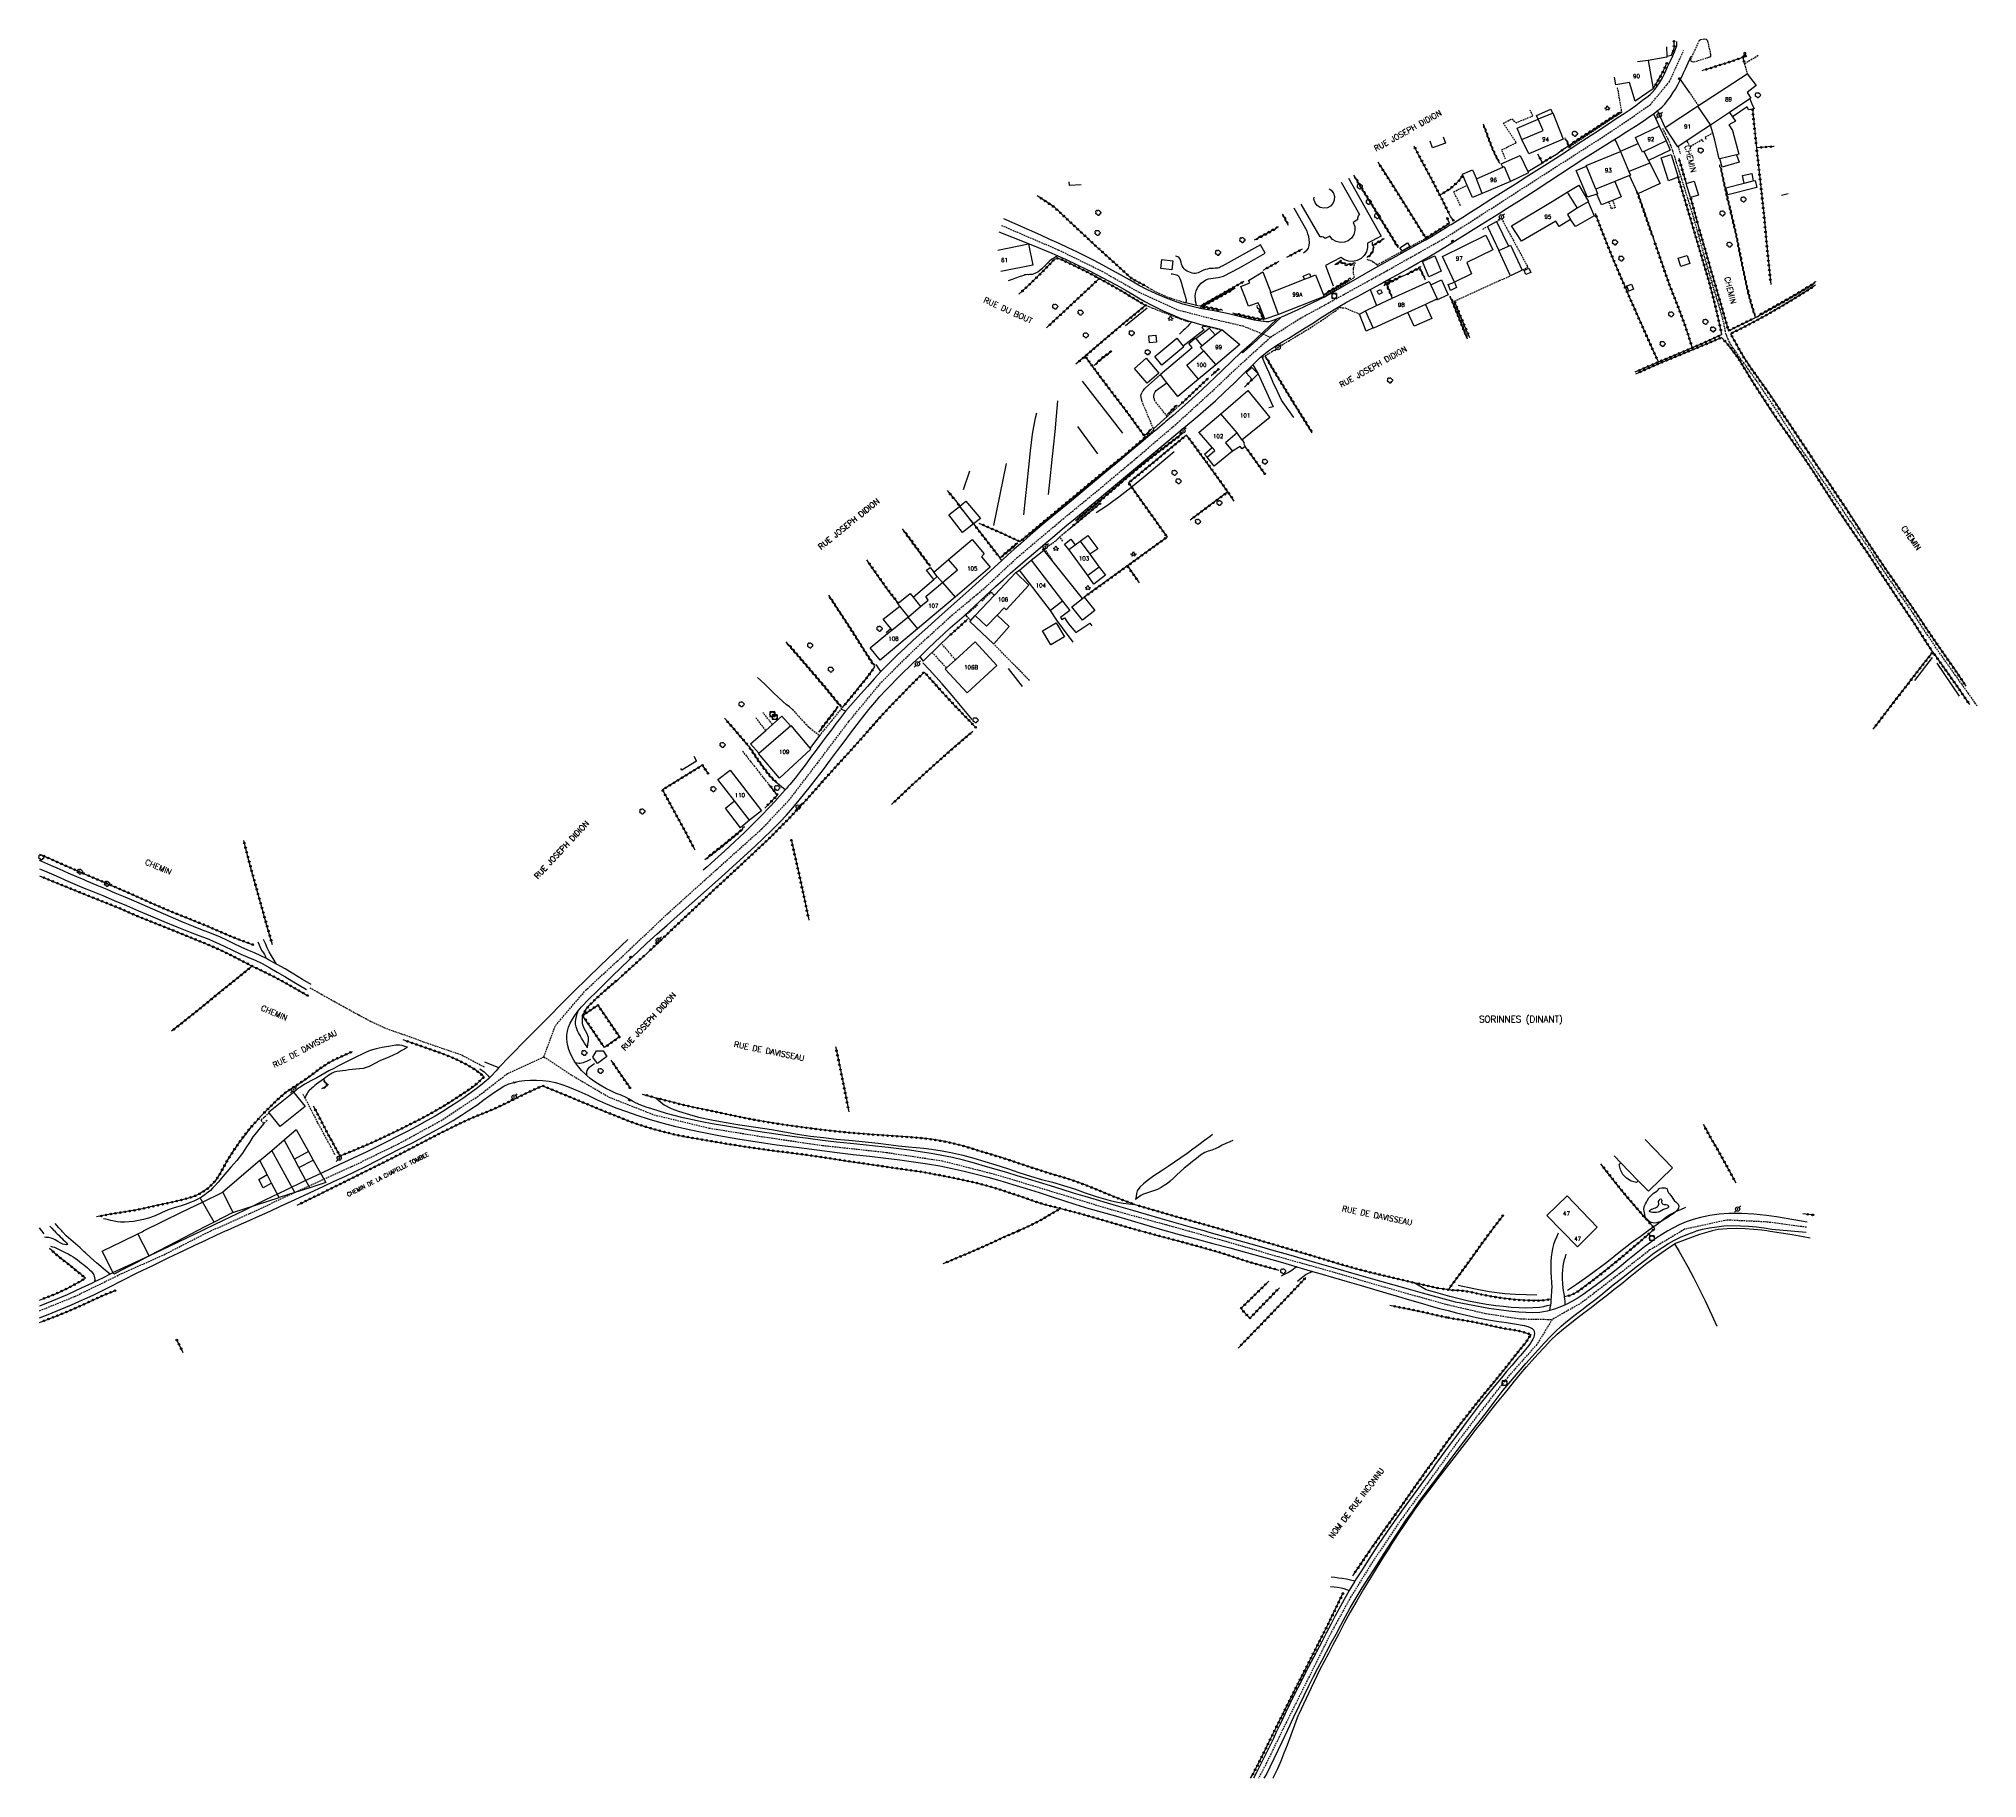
# Model space of a CAD drawing. Header units: millimetres. Extents: x 193000 to 194000, y 105000 to 105910.
# Drawn here: x 193000 to 193605, y 105000 to 105543 of the extents above; entities that cross this region are included whole.
import ezdxf
from ezdxf.enums import TextEntityAlignment as Align

# ---------------------------------------------------------------- set-up
doc = ezdxf.new("R2010")
doc.units = ezdxf.units.MM
doc.linetypes.add('DASHED', pattern=[0.75, 0.5, -0.25])
doc.layers.get('0').update_dxf_attribs({"linetype": 'CONTINUOUS'})
for name, color, linetype in [('W0001', 6, 'DASHED'), ('W0004', 5, 'CONTINUOUS'), ('W0008', 7, 'CONTINUOUS'), ('W0014', 7, 'CONTINUOUS'), ('W0017', 7, 'CONTINUOUS'), ('W0070', 7, 'DASHED'), ('W0071', 7, 'CONTINUOUS'), ('W0101', 7, 'CONTINUOUS'), ('W0104', 1, 'CONTINUOUS'), ('W0112', 1, 'DASHED'), ('W0211', 2, 'CONTINUOUS'), ('W0214', 2, 'CONTINUOUS'), ('W0300', 7, 'CONTINUOUS'), ('W0303', 7, 'CONTINUOUS'), ('W0310', 3, 'CONTINUOUS'), ('W0322', 7, 'CONTINUOUS'), ('W0323', 7, 'CONTINUOUS'), ('W0330', 7, 'CONTINUOUS'), ('W0333', 7, 'CONTINUOUS'), ('W0401', 7, 'CONTINUOUS'), ('W0420', 7, 'CONTINUOUS'), ('W0438', 7, 'CONTINUOUS'), ('W0473', 7, 'CONTINUOUS'), ('W0515', 5, 'CONTINUOUS'), ('W0980', 7, 'CONTINUOUS'), ('W0984', 7, 'CONTINUOUS'), ('W0989', 7, 'CONTINUOUS'), ('W0991', 7, 'CONTINUOUS'), ('W1102', 7, 'CONTINUOUS')]:
    doc.layers.add(name, color=color, linetype=linetype)
doc.styles.get("Standard").update_dxf_attribs({"font": 'romans.shx', "width": 0.85})

# ---------------------------------------------------------------- blocks, each defined once
blk = doc.blocks.new('T300')
for p, q in [((-0.8, 0.51), (-0.86, 0.34)), ((-0.86, 0.34), (-0.86, 0.17)), ((-0.86, 0.17), (-0.74, 0.06)), ((-0.69, 0.63), (-0.8, 0.51)), ((-0.8, -0.06), (-0.74, 0.06)), ((-0.74, 0.06), (-0.69, 0.11)), ((-0.57, 0.69), (-0.69, 0.63)), ((-0.46, 0.69), (-0.57, 0.69)), ((-0.29, 0.63), (-0.46, 0.69)), ((-0.29, 0.63), (-0.17, 0.74)), ((-0.23, 0.57), (-0.29, 0.63)), ((-0.17, 0.74), (-0.06, 0.8)), ((-0.06, 0.8), (0.06, 0.8)), ((0.06, 0.8), (0.23, 0.74)), ((0.23, 0.74), (0.34, 0.63)), ((0.34, 0.63), (0.4, 0.51)), ((0.46, 0.46), (0.34, 0.46)), ((0.4, 0.51), (0.4, 0.46)), ((0.57, 0.4), (0.46, 0.46)), ((0.57, 0.4), (0.69, 0.29)), ((0.69, 0.29), (0.74, 0.17)), ((0.74, 0.06), (0.69, -0.17)), ((0.74, 0.17), (0.74, 0.06)), ((-0.8, -0.17), (-0.8, -0.06)), ((-0.8, -0.23), (-0.8, -0.17)), ((-0.74, -0.34), (-0.8, -0.23)), ((-0.69, -0.4), (-0.74, -0.34)), ((-0.51, -0.46), (-0.69, -0.4)), ((-0.4, -0.46), (-0.51, -0.46)), ((-0.4, -0.46), (-0.34, -0.46)), ((-0.34, -0.46), (-0.34, -0.4)), ((-0.34, -0.51), (-0.34, -0.46)), ((-0.29, -0.63), (-0.34, -0.51)), ((-0.17, -0.74), (-0.29, -0.63)), ((-0.06, -0.8), (-0.17, -0.74)), ((0.06, -0.8), (-0.06, -0.8)), ((0.17, -0.74), (0.06, -0.8)), ((0.23, -0.69), (0.17, -0.74)), ((0.29, -0.46), (0.23, -0.46)), ((0.29, -0.63), (0.23, -0.69)), ((0.46, -0.4), (0.29, -0.46)), ((0.34, -0.51), (0.29, -0.63)), ((0.34, -0.51), (0.34, -0.46)), ((0.57, -0.34), (0.46, -0.4)), ((0.63, -0.29), (0.57, -0.34)), ((0.69, -0.17), (0.63, -0.29))]:
    blk.add_line(p, q)
blk = doc.blocks.new('T420')
for p, q in [((0.75, 0.75), (-0.75, 0.75)), ((-0.75, 0.75), (-0.75, -0.75)), ((0.75, 0.75), (0.75, -0.75)), ((0.75, -0.75), (-0.75, -0.75))]:
    blk.add_line(p, q)
blk.add_ellipse((0, 0), major_axis=(-0.53, 0.53), ratio=1, start_param=3.926991, end_param=10.210176)
blk = doc.blocks.new('T473')
for p, q in [((-0.166667, 0.166667), (0.166667, -0.166667)), ((-0.166667, -0.166667), (0.166667, 0.166667)), ((0.500001, 0.500001), (1.000002, 1.000002)), ((-1.000002, -1.000002), (-0.500001, -0.500001))]:
    blk.add_line(p, q)
blk.add_ellipse((0, 0), major_axis=(0.471405, 0.471405), ratio=1, start_param=5.4977871438, end_param=11.780972451)
blk = doc.blocks.new('T303')
for p, q in [((-0.77, 0), (-0.28, 0.21)), ((-0.28, -0.21), (-0.77, 0)), ((-0.28, 0.21), (0, 0.83)), ((0, 0.83), (0.28, 0.21)), ((0.28, 0.21), (0.83, 0)), ((0.83, 0), (0.28, -0.21)), ((-0.49, -0.63), (-0.28, -0.21)), ((0, -0.35), (-0.49, -0.63)), ((0.56, -0.63), (0, -0.35)), ((0.28, -0.21), (0.56, -0.63))]:
    blk.add_line(p, q)
blk = doc.blocks.new('T401')
for p, q in [((-0.3, 0.3), (0, 0.3)), ((-0.3, -0.25), (-0.3, 0.3)), ((-0.3, 0.15), (0, 0.15)), ((-0.3, 0), (0, 0)), ((0, 0.3), (0, -0.25)), ((-0.3, -0.15), (0, -0.15)), ((-0.3, -0.25), (-0.3, -0.3)), ((-0.3, -0.3), (0, -0.3)), ((0, -0.3), (0, -0.25))]:
    blk.add_line(p, q)
blk = doc.blocks.new('T438')
for p, q in [((-0.4, 0.2), (0.4, 0.2)), ((-0.4, -0.2), (-0.4, 0.2)), ((0.15, 1.1), (-0.3, 1.1)), ((-0.3, 1.1), (-0.3, 0.5)), ((-0.3, 0.5), (0.15, 0.5)), ((0.3, 0.65), (0.3, 0.95)), ((0.4, 0.2), (0.4, -0.2))]:
    blk.add_line(p, q)
at = {"flags": 128}
for points in [[(-0.4, -0.2), (0.4, 0.2)], [(0.4, -0.2), (-0.4, -0.2)]]:
    blk.add_lwpolyline(points, dxfattribs=at)
for centre, major_axis, start_param, end_param in [((0.15, 0.95), (0.106, -0.106), 0.785398, 2.356194), ((0.15, 0.65), (0.106, 0.106), 3.926991, 5.497787)]:
    blk.add_ellipse(centre, major_axis=major_axis, ratio=1, start_param=start_param, end_param=end_param)
blk = doc.blocks.new('t323o')
at = {"color": 0, "linetype": 'Continuous'}
for radius in [0.25, 0.15]:
    blk.add_circle((0, 0), radius, dxfattribs=at)
blk = doc.blocks.new('t310o')
at = {"color": 0, "linetype": 'Continuous'}
for centre, start, end in [((-0.5, 0.38), 216.8699, 323.1304), ((0.5, -0.37), 36.8699, 143.1303)]:
    blk.add_arc(centre, 0.625, start, end, dxfattribs=at)
blk = doc.blocks.new('t322o')
at = {"color": 0, "linetype": 'Continuous'}
for radius in [0.25, 0.15]:
    blk.add_circle((0, 0), radius, dxfattribs=at)

msp = doc.modelspace()

# ---------------------------------------------------------------- linework, layer by layer
at = {"layer": 'W0001'}
for points in [[(193384.5, 105450.26), (193393.76, 105456.11), (193407.23, 105463.49), (193420.84, 105471.01), (193439.22, 105481.37), (193448.93, 105487.55), (193462.29, 105496.15), (193471.31, 105501.93), (193484.05, 105510.11), (193492.87, 105515.82), (193503.1, 105522.88), (193509.1, 105530.1), (193513.47, 105539.78)], [(193300.42, 105485.18), (193318.17, 105477.54), (193331.83, 105470.87), (193343.2, 105464.38), (193355.43, 105458.8), (193365.97, 105456.08), (193375.82, 105453.78), (193384.5, 105450.26)], [(193157.55, 105225.41), (193161.15, 105235.16), (193170.55, 105246.15), (193183.33, 105257.95), (193196.35, 105270.29), (193211.83, 105284.24), (193225.65, 105296.65), (193234.09, 105305.54), (193242.97, 105317.15), (193252.81, 105330.19), (193262.92, 105342.43), (193273.63, 105352.99), (193284.85, 105363.25), (193295.17, 105371.86), (193305.43, 105381.44), (193319.06, 105392.94), (193331.34, 105403.03), (193342.63, 105412.5), (193355.42, 105423.46), (193365.61, 105432.77), (193375.15, 105441.74), (193384.5, 105450.26)], [(193053.5, 105171), (193065.68, 105176.43), (193080.61, 105183.46), (193097.52, 105191.11), (193112.14, 105198.22), (193125.35, 105205.44), (193136.77, 105212.92), (193146.22, 105220.21), (193157.55, 105225.41)], [(193157.55, 105225.41), (193166.2, 105219.66), (193177.87, 105212.81), (193191.93, 105207.28), (193209.12, 105203.15), (193226.31, 105200.37), (193244.55, 105197.71), (193264.44, 105195.55), (193281.9, 105192.92), (193298.57, 105188.68), (193316.14, 105183.37), (193334.43, 105177.77), (193351.84, 105172.97), (193358.94, 105171)], [(193551.92, 105172.14), (193539.48, 105173.79), (193527.06, 105174.38), (193513.83, 105171.52), (193512.95, 105171)], [(193014, 105151.98), (193025.75, 105157.71), (193038.89, 105163.58), (193052.47, 105170.54), (193053.5, 105171)], [(193358.94, 105171), (193369.8, 105167.98), (193386.88, 105163.01), (193402.95, 105158.52), (193419.98, 105153.52), (193439.34, 105148.07), (193451.71, 105145.21), (193462.65, 105143.51), (193472.47, 105143.35)], [(193512.95, 105171), (193502.97, 105165.05), (193493.55, 105157.67), (193481.61, 105148.54), (193472.47, 105143.35)], [(193000, 105146.06), (193011.02, 105150.52), (193014, 105151.98)], [(193472.47, 105143.35), (193467.66, 105135.5), (193458.55, 105125.32), (193449.6, 105113.97), (193442.8, 105104.95), (193434.36, 105093.36), (193425.21, 105080.69), (193416.81, 105068.33), (193409.51, 105056.56), (193403.62, 105045.93), (193398.61, 105035.88), (193393.56, 105025.73), (193388.26, 105015.12), (193383.24, 105004.77), (193380.75, 105000)]]:
    msp.add_lwpolyline(points, dxfattribs=at)
at = {"layer": 'W0004'}
for points in [[(193375.44, 105445.62), (193376.97, 105446.99), (193378.5, 105448.35), (193380.02, 105449.72), (193382.23, 105451.79), (193384.4, 105453.88), (193386.58, 105455.97)], [(193387.71, 105456.43), (193385.9, 105454.71), (193384.1, 105452.98), (193382.28, 105451.27), (193380.2, 105449.35), (193378.12, 105447.45), (193376.03, 105445.54)], [(193376.03, 105445.54), (193375.77, 105445.35), (193375.44, 105445.62)]]:
    msp.add_lwpolyline(points, dxfattribs=at)
at = {"layer": 'W0008'}
for points in [[(193299.63, 105483.19), (193307.56, 105480.01), (193311.87, 105478.23), (193316.18, 105476.44), (193318.01, 105475.64), (193320.45, 105474.57), (193323.92, 105472.93), (193327.36, 105471.23), (193330.77, 105469.49), (193333.65, 105467.98), (193336.51, 105466.44), (193339.35, 105464.86), (193341.33, 105463.71), (193343.29, 105462.54), (193345.27, 105461.4), (193347.16, 105460.38), (193349.06, 105459.4), (193350.99, 105458.47), (193353.63, 105457.29), (193356.31, 105456.21), (193359.04, 105455.24), (193359.93, 105454.99), (193362.26, 105454.32), (193363.61, 105454), (193365.54, 105453.54), (193368.82, 105452.77)], [(193337.61, 105469.72), (193334.88, 105471.21), (193332.15, 105472.7), (193329.41, 105474.15), (193326.73, 105475.52), (193324.03, 105476.86), (193321.32, 105478.17), (193318.46, 105479.5), (193315.59, 105480.8), (193312.72, 105482.1), (193301.22, 105487.17)], [(193432.8, 105480.53), (193434.75, 105481.72), (193436.7, 105482.91), (193438.66, 105484.1), (193439.79, 105484.78), (193440.91, 105485.46), (193442.04, 105486.13)], [(193432.8, 105480.53), (193416.33, 105471.34)], [(193416.33, 105471.34), (193402.11, 105463.13), (193401.75, 105462.92), (193399.56, 105461.87), (193397.36, 105460.82), (193395.17, 105459.79), (193393.05, 105458.81), (193390.92, 105457.85), (193388.8, 105456.88)], [(193388.8, 105456.88), (193387.8, 105456.47), (193387.71, 105456.43), (193386.81, 105456.05), (193386.58, 105455.97), (193385.8, 105455.67), (193385.17, 105455.44), (193384.53, 105455.23), (193383.88, 105455.08), (193383.09, 105455.05), (193382.29, 105455.13), (193381.49, 105455.22), (193379.35, 105455.56), (193377.23, 105456.05), (193375.12, 105456.57), (193373.02, 105457.08), (193370.92, 105457.61), (193368.81, 105458.09), (193366.89, 105458.43), (193364.95, 105458.74), (193363.03, 105459.09), (193360.04, 105459.79), (193357.08, 105460.6), (193354.17, 105461.55), (193351.43, 105462.6), (193348.74, 105463.76), (193346.09, 105465.01), (193343.23, 105466.51), (193340.42, 105468.12), (193337.61, 105469.72)], [(193381.32, 105443.97), (193381.74, 105444.3), (193382.4, 105444.82), (193383.48, 105445.67), (193384.58, 105446.49), (193386.43, 105447.71), (193388.33, 105448.84), (193390.24, 105449.98), (193392.79, 105451.57), (193395.34, 105453.17), (193397.89, 105454.77), (193400.04, 105456.14), (193402.18, 105457.51), (193404.35, 105458.85), (193406.15, 105459.93), (193407.95, 105460.98), (193409.78, 105462), (193411.4, 105462.88), (193413.04, 105463.73), (193414.67, 105464.59), (193415.58, 105465.09)], [(193348.36, 105420.96), (193344.7, 105417.85), (193340.99, 105414.71), (193337.28, 105411.57), (193333.41, 105408.33), (193329.54, 105405.1), (193325.65, 105401.88), (193322.3, 105399.15), (193318.95, 105396.42), (193315.62, 105393.66), (193312.52, 105391.04), (193309.45, 105388.38), (193306.4, 105385.71), (193304.44, 105383.97), (193302.48, 105382.21), (193300.52, 105380.46)], [(193323.42, 105393.58), (193356.8, 105421.35)], [(193348.41, 105420.99), (193348.37, 105420.96)], [(193223.51, 105291.25), (193226.1, 105293.7), (193228.68, 105296.15), (193231.2, 105298.67), (193233.28, 105300.92), (193235.31, 105303.21), (193237.29, 105305.54), (193239.08, 105307.76), (193240.84, 105310.01), (193242.58, 105312.26), (193244.82, 105315.19), (193247.04, 105318.14), (193249.25, 105321.09), (193251.29, 105323.8), (193253.33, 105326.51), (193255.39, 105329.21), (193257.18, 105331.54), (193258.98, 105333.87), (193260.85, 105336.14), (193262.49, 105337.97), (193264.18, 105339.77), (193265.88, 105341.54), (193267.8, 105343.5), (193269.74, 105345.44), (193271.7, 105347.36), (193272.77, 105348.37), (193273.84, 105349.37), (193274.91, 105350.37)], [(193262.82, 105345.8), (193260.71, 105343.47), (193258.59, 105341.13), (193256.48, 105338.78), (193254.91, 105336.98), (193253.34, 105335.18), (193251.77, 105333.38)], [(193232.92, 105308.77), (193231.28, 105306.96), (193229.64, 105305.15), (193227.98, 105303.35), (193225.42, 105300.68), (193222.82, 105298.05), (193220.18, 105295.46), (193217.12, 105292.56), (193214.02, 105289.71), (193210.88, 105286.9), (193209.69, 105285.85), (193208.49, 105284.8), (193207.29, 105283.75)], [(193363.73, 105171), (193360.2, 105171.99), (193355.12, 105173.41), (193350.03, 105174.85), (193345.73, 105176.1), (193341.43, 105177.36), (193337.13, 105178.62), (193333.62, 105179.65), (193330.12, 105180.68), (193326.62, 105181.72), (193323, 105182.83), (193319.38, 105183.96), (193315.76, 105185.09), (193312.31, 105186.15), (193308.85, 105187.2), (193305.38, 105188.25), (193302.08, 105189.24), (193298.77, 105190.22), (193295.45, 105191.17), (193292.02, 105192.13), (193288.58, 105193.07), (193285.12, 105193.91), (193281.79, 105194.6), (193278.45, 105195.21), (193275.1, 105195.76), (193271.74, 105196.25), (193268.38, 105196.68), (193265.02, 105197.08), (193261.12, 105197.5), (193257.22, 105197.88), (193253.32, 105198.27), (193248.92, 105198.76), (193244.52, 105199.28), (193240.12, 105199.83), (193235.79, 105200.39), (193231.47, 105200.99), (193227.15, 105201.62), (193223.6, 105202.18), (193220.04, 105202.76), (193216.49, 105203.37), (193213.28, 105203.92), (193210.07, 105204.5), (193206.86, 105205.12), (193203.97, 105205.71), (193201.08, 105206.34), (193198.22, 105207.04), (193195.87, 105207.69), (193193.53, 105208.39), (193191.21, 105209.14), (193189.52, 105209.71), (193187.83, 105210.3), (193186.2, 105211.01), (193185.19, 105211.55), (193184.21, 105212.14), (193183.21, 105212.7), (193181.7, 105213.37), (193180.16, 105213.97), (193178.65, 105214.62), (193176.86, 105215.52), (193175.1, 105216.51), (193173.42, 105217.6), (193171.98, 105218.67), (193170.98, 105219.52), (193170.6, 105219.84), (193169.33, 105221.11), (193168.03, 105222.66), (193167.45, 105223.5), (193166.87, 105224.35), (193165.94, 105226.13), (193165.35, 105227.68), (193164.92, 105229.29), (193164.71, 105230.92), (193164.73, 105232.18), (193164.89, 105233.46), (193165.19, 105234.68), (193165.73, 105235.96), (193166.44, 105237.18), (193167.2, 105238.36), (193168.26, 105239.72), (193169.25, 105240.98), (193171.61, 105243.39), (193174, 105245.75), (193176.46, 105248.24), (193178.96, 105250.68), (193181.47, 105253.1), (193184.2, 105255.73), (193186.95, 105258.33), (193189.73, 105260.91), (193192.85, 105263.74), (193196, 105266.54), (193199.16, 105269.34), (193203.73, 105273.4), (193208.32, 105277.46), (193212.88, 105281.53), (193216.43, 105284.76), (193219.97, 105288.01), (193223.51, 105291.25)], [(193183.79, 105262.06), (193179.53, 105258.01), (193175.27, 105253.95), (193171.04, 105249.87), (193167.03, 105245.9), (193163.05, 105241.91), (193159.08, 105237.92), (193156.27, 105235.1), (193153.47, 105232.27), (193150.67, 105229.44)], [(193150.67, 105229.44), (193148.48, 105227.18), (193146.29, 105224.93), (193144.11, 105222.66), (193143.52, 105222.03), (193142.6, 105221.04), (193141.08, 105219.4), (193140.21, 105218.55), (193139.5, 105217.85), (193137.77, 105216.41), (193135.97, 105215.06), (193134.14, 105213.74), (193132.26, 105212.41), (193130.35, 105211.11), (193128.42, 105209.85), (193126.02, 105208.35), (193123.58, 105206.89), (193121.13, 105205.47), (193118.01, 105203.76), (193114.85, 105202.11), (193111.69, 105200.48), (193108.54, 105198.87), (193105.39, 105197.29), (193102.23, 105195.7)], [(193058.14, 105171), (193058.77, 105171.28), (193062.13, 105172.77), (193065.48, 105174.26), (193068.77, 105175.73), (193072.06, 105177.21), (193075.33, 105178.69), (193079.84, 105180.78), (193084.33, 105182.89), (193088.83, 105185.01), (193092.09, 105186.52), (193095.35, 105188.03), (193098.6, 105189.57), (193102.04, 105191.26), (193105.47, 105192.99), (193108.9, 105194.73), (193112.58, 105196.6), (193116.26, 105198.47), (193119.91, 105200.39), (193123.03, 105202.05), (193126.12, 105203.74), (193129.17, 105205.51), (193131.76, 105207.15), (193134.32, 105208.84), (193136.88, 105210.54), (193138.59, 105211.83), (193140.3, 105213.12), (193142.07, 105214.33), (193143.54, 105215.28), (193145.04, 105216.19), (193146.61, 105216.92), (193148.18, 105217.41), (193149.82, 105217.76), (193151.46, 105217.99), (193153.33, 105218.14), (193155.21, 105218.15), (193157.08, 105218.04), (193159.14, 105217.77), (193161.17, 105217.35), (193163.17, 105216.79), (193164.94, 105216.16), (193166.68, 105215.43), (193168.41, 105214.68), (193171.22, 105213.41), (193174.02, 105212.08), (193176.83, 105210.82), (193180.05, 105209.51), (193183.29, 105208.28), (193186.56, 105207.13), (193190.45, 105205.9), (193194.38, 105204.8), (193198.33, 105203.77), (193202.91, 105202.7), (193207.52, 105201.74), (193212.14, 105200.84), (193218.13, 105199.8), (193224.15, 105198.88), (193230.16, 105197.95)], [(193102.23, 105195.7), (193093.66, 105191.74), (193088.08, 105189.09), (193082.51, 105186.44), (193076.94, 105183.78), (193070.41, 105180.6), (193063.89, 105177.41), (193057.37, 105174.23), (193051.74, 105171.51), (193050.67, 105171)], [(193230.16, 105197.95), (193236.47, 105197.13), (193242.78, 105196.3), (193249.1, 105195.51), (193254.18, 105194.91), (193259.27, 105194.32), (193264.36, 105193.71), (193268.68, 105193.18), (193273.01, 105192.63), (193277.32, 105191.98), (193281.17, 105191.29), (193285.01, 105190.54), (193288.82, 105189.69), (193292.53, 105188.76), (193296.22, 105187.76), (193299.9, 105186.71), (193304.02, 105185.51), (193308.12, 105184.27), (193312.21, 105183), (193316.02, 105181.76), (193319.82, 105180.5), (193323.63, 105179.28), (193327.75, 105178.05), (193331.89, 105176.87), (193336.03, 105175.68), (193340.93, 105174.23), (193345.82, 105172.76), (193350.73, 105171.33), (193351.94, 105171)], [(193552.07, 105173.7), (193552.07, 105173.7), (193552.07, 105173.7), (193545.57, 105174.88), (193542.49, 105175.39), (193539.4, 105175.8), (193535.48, 105176.21), (193531.54, 105176.49), (193527.61, 105176.46), (193524.65, 105176.23), (193521.7, 105175.83), (193518.8, 105175.22), (193516.51, 105174.58), (193514.26, 105173.82), (193512.08, 105172.9), (193510.3, 105172.01), (193508.57, 105171.01), (193508.56, 105171)], [(193014, 105149.7), (193016.96, 105151.06), (193021.51, 105153.29), (193026.02, 105155.6), (193030.53, 105157.92), (193035.38, 105160.23), (193040.23, 105162.55), (193045.09, 105164.86), (193048.53, 105166.51), (193051.96, 105168.15), (193055.42, 105169.77), (193058.14, 105171)], [(193050.67, 105171), (193046.1, 105168.8), (193040.46, 105166.11), (193034.6, 105163.35), (193028.73, 105160.61), (193022.86, 105157.87)], [(193351.94, 105171), (193355.96, 105169.89), (193361.2, 105168.5), (193366.45, 105167.1), (193371.74, 105165.69), (193377.03, 105164.28), (193382.3, 105162.84), (193388.18, 105161.14), (193392.66, 105159.81), (193394.04, 105159.4), (193397.61, 105158.35), (193399.9, 105157.67), (193404.18, 105156.43), (193408.47, 105155.2), (193412.75, 105153.96), (193416.65, 105152.82), (193420.55, 105151.67), (193424.44, 105150.53), (193427.84, 105149.52), (193431.24, 105148.51), (193434.64, 105147.53), (193437.29, 105146.81), (193439.95, 105146.1), (193442.61, 105145.4)], [(193442.26, 105148.75), (193438.84, 105149.68), (193435.41, 105150.62), (193431.99, 105151.56), (193427.53, 105152.81), (193423.07, 105154.07), (193418.61, 105155.34), (193414.27, 105156.58), (193409.93, 105157.83), (193405.59, 105159.08), (193401.98, 105160.12), (193398.37, 105161.15), (193394.76, 105162.18), (193390.19, 105163.49), (193385.61, 105164.79), (193381.04, 105166.09), (193375.79, 105167.58), (193370.54, 105169.07), (193365.29, 105170.56), (193363.73, 105171)], [(193435.09, 105092), (193437.86, 105095.75), (193440.62, 105099.5), (193443.4, 105103.23), (193446.1, 105106.76), (193448.81, 105110.28), (193451.52, 105113.8), (193453.4, 105116.29), (193455.27, 105118.77), (193457.18, 105121.22), (193459.49, 105124.04), (193461.84, 105126.81), (193464.22, 105129.55), (193466.15, 105131.73), (193468.1, 105133.89), (193470.08, 105136.02), (193471.77, 105137.81), (193473.48, 105139.58), (193475.26, 105141.26), (193476.72, 105142.5), (193478.22, 105143.68), (193479.73, 105144.86), (193481.72, 105146.37), (193483.72, 105147.86), (193485.7, 105149.38), (193487.65, 105150.96), (193489.59, 105152.57), (193491.52, 105154.18), (193494.06, 105156.16), (193496.6, 105158.14), (193499.15, 105160.11), (193501.73, 105162.12), (193504.33, 105164.11), (193507.02, 105165.96), (193508.83, 105167.05), (193510.67, 105168.08), (193512.55, 105169.02), (193514.79, 105170), (193517.08, 105170.86), (193517.56, 105171)], [(193508.56, 105171), (193506.88, 105169.96), (193504.98, 105168.72), (193503.13, 105167.42), (193501.31, 105166.08), (193498.68, 105164), (193496.11, 105161.84), (193493.52, 105159.71), (193490.98, 105157.72), (193488.42, 105155.77), (193485.83, 105153.85), (193483.99, 105152.47), (193482.14, 105151.1), (193480.22, 105149.85), (193478.63, 105148.95), (193477, 105148.12), (193476.5, 105147.91), (193475.33, 105147.39), (193473.14, 105146.6), (193471.6, 105146.17), (193470.89, 105145.98), (193468.62, 105145.56), (193466.42, 105145.43), (193464.2, 105145.49), (193461.99, 105145.62), (193458.88, 105145.92), (193455.78, 105146.35), (193452.67, 105146.78)], [(193517.56, 105171), (193519.41, 105171.55), (193521.6, 105172.01), (193523.83, 105172.33), (193526.06, 105172.55), (193528.64, 105172.66), (193531.23, 105172.63), (193533.81, 105172.49), (193536.23, 105172.26), (193538.65, 105171.94), (193541.07, 105171.6), (193551.77, 105170.57), (193551.77, 105170.57)], [(193022.86, 105157.87), (193022.1, 105157.5), (193019.67, 105156.29), (193017.2, 105155.07), (193016.49, 105154.71), (193014, 105153.52)], [(193014, 105153.52), (193013.28, 105153.18), (193008.62, 105151.07), (193003.91, 105149.06), (193000, 105147.53)], [(193000, 105143.89), (193002.73, 105144.94), (193006.44, 105146.43), (193009.97, 105147.92), (193013.48, 105149.46), (193014, 105149.7)], [(193442.61, 105145.4), (193445.73, 105144.68), (193448.85, 105143.96), (193451.98, 105143.31), (193455.08, 105142.83), (193458.2, 105142.42), (193461.3, 105141.9), (193462.49, 105141.68), (193463.68, 105141.45), (193464.81, 105141.09), (193465.53, 105140.82), (193466.23, 105140.49), (193466.71, 105140.04), (193466.86, 105139.54), (193466.88, 105138.96), (193466.82, 105138.39), (193466.67, 105137.8), (193466.41, 105137.22), (193466.12, 105136.67), (193465.67, 105135.94), (193465.14, 105135.25), (193464.59, 105134.57), (193463.59, 105133.33), (193462.54, 105132.13), (193461.49, 105130.93), (193459.86, 105129), (193458.23, 105127.07), (193456.61, 105125.13), (193454.37, 105122.42), (193452.15, 105119.69), (193449.97, 105116.93), (193447.77, 105114.03), (193445.61, 105111.1), (193443.45, 105108.16), (193441.24, 105105.22), (193439.03, 105102.27), (193436.87, 105099.3), (193435.95, 105098), (193435.04, 105096.69), (193434.13, 105095.38)], [(193452.67, 105146.78), (193442.26, 105148.75)], [(193434.13, 105095.38), (193431.56, 105091.9), (193428.99, 105088.41), (193426.45, 105084.91), (193424.12, 105081.67), (193421.81, 105078.42), (193419.55, 105075.13), (193417.84, 105072.55), (193416.15, 105069.94), (193414.46, 105067.34)], [(193417.72, 105066.62), (193419.98, 105070.17), (193422.23, 105073.71), (193424.53, 105077.23), (193426.68, 105080.43), (193428.88, 105083.6), (193431.12, 105086.74), (193432.43, 105088.5), (193433.76, 105090.25), (193435.09, 105092)], [(193414.46, 105067.34), (193412.85, 105064.8), (193411.24, 105062.26), (193410.82, 105061.58), (193409.67, 105059.7), (193409.05, 105058.63), (193407.97, 105056.75), (193406.32, 105053.77), (193404.7, 105050.77), (193403.28, 105048.05), (193401.88, 105045.31), (193400.47, 105042.57), (193398.82, 105039.46), (193397.15, 105036.35), (193395.51, 105033.23), (193393.8, 105029.86), (193392.11, 105026.48), (193390.45, 105023.08), (193389.05, 105020.19), (193387.67, 105017.29), (193386.28, 105014.39), (193385.26, 105012.26), (193384.25, 105010.13), (193383.22, 105008), (193382.18, 105005.94), (193381.13, 105003.88), (193380.06, 105001.83), (193379.13, 105000)], [(193382.55, 105000), (193383.08, 105001), (193384.39, 105003.6), (193385.64, 105006.17), (193386.86, 105008.76), (193388.08, 105011.34), (193389.9, 105015.17), (193391.71, 105019.01), (193393.52, 105022.85), (193394.99, 105025.85), (193396.45, 105028.85), (193397.95, 105031.84), (193399.25, 105034.39), (193400.58, 105036.93), (193401.92, 105039.46), (193403.43, 105042.26), (193404.96, 105045.05), (193406.48, 105047.84), (193407.93, 105050.53), (193409.37, 105053.22), (193410.87, 105055.88), (193413.09, 105059.5), (193415.4, 105063.06), (193417.72, 105066.62)]]:
    msp.add_lwpolyline(points, dxfattribs=at)
at = {"layer": 'W0014'}
for points in [[(193442.04, 105486.13), (193444.5, 105487.72), (193446.96, 105489.3), (193449.42, 105490.88), (193453.26, 105493.33), (193457.12, 105495.76), (193460.98, 105498.2), (193464.33, 105500.3), (193467.67, 105502.41), (193471.02, 105504.52), (193474.71, 105506.89), (193478.39, 105509.27), (193482.07, 105511.66), (193485.74, 105514.08), (193489.4, 105516.5), (193493.06, 105518.93), (193494.92, 105520.17), (193496.77, 105521.41), (193498.62, 105522.65), (193499.66, 105523.44), (193500.69, 105524.24), (193501.72, 105525.04), (193502.4, 105525.56), (193503.07, 105526.09), (193503.7, 105526.65), (193504.54, 105527.6), (193505.28, 105528.64), (193505.97, 105529.71), (193506.89, 105531.31), (193507.69, 105532.98), (193508.48, 105534.66), (193509.32, 105536.38), (193510.13, 105538.12), (193510.87, 105539.89), (193511.11, 105540.56), (193511.34, 105541.24), (193511.34, 105541.24), (193511.36, 105542.57), (193511.36, 105542.57), (193511.36, 105542.57), (193511.36, 105542.57)], [(193501.18, 105517.93), (193502.48, 105518.86), (193503.78, 105519.79), (193504.07, 105520.02), (193505.04, 105520.77), (193505.39, 105521.07), (193505.92, 105521.51), (193506.78, 105522.26), (193507.59, 105523.06), (193508.52, 105524.16), (193509.37, 105525.34), (193510.18, 105526.54), (193510.95, 105527.78), (193511.67, 105529.05), (193512.34, 105530.34), (193512.57, 105530.8), (193512.94, 105531.56), (193513.49, 105532.8), (193514.05, 105534.05), (193514.9, 105535.92), (193515.82, 105537.99), (193515.82, 105537.99), (193515.82, 105537.99), (193515.82, 105537.99), (193515.82, 105537.99), (193515.82, 105537.99)], [(193482.33, 105506.06), (193485.91, 105508.29), (193489.49, 105510.52), (193491.97, 105512.08), (193493.06, 105512.77), (193495.77, 105514.48), (193498.48, 105516.21), (193501.18, 105517.93)], [(193472.01, 105506.37), (193474.31, 105507.76)], [(193476.34, 105509.15), (193477.66, 105510.09)], [(193450.32, 105485.48), (193453.02, 105487.15), (193455.72, 105488.82), (193458.41, 105490.51), (193462.77, 105493.26), (193467.1, 105496.05), (193471.43, 105498.86), (193475.07, 105501.25), (193478.7, 105503.66), (193482.33, 105506.06)], [(193464.84, 105502.03), (193469.39, 105504.73)], [(193440.32, 105479.2), (193450.32, 105485.48)], [(193452.29, 105484.81), (193455.11, 105486.36)], [(193415.58, 105465.09), (193416.67, 105465.69), (193418.68, 105466.8), (193420.68, 105467.91), (193424.01, 105469.74), (193427.34, 105471.56), (193430.64, 105473.43), (193433.88, 105475.33), (193437.1, 105477.26), (193440.32, 105479.2)], [(193424.97, 105469.01), (193426.61, 105469.69)], [(193375.44, 105445.62), (193369.27, 105439.76), (193363.11, 105433.9), (193356.83, 105428.18), (193354.04, 105425.77), (193352.98, 105424.87)], [(193356.8, 105421.35), (193359.3, 105423.46), (193361.79, 105425.57), (193364.26, 105427.71), (193367.25, 105430.39), (193370.21, 105433.12), (193373.14, 105435.88), (193375.88, 105438.56), (193378.6, 105441.26), (193378.97, 105441.63), (193381.32, 105443.97)], [(193347.92, 105421.62), (193352.25, 105425.48)], [(193352.98, 105424.87), (193351.82, 105423.88), (193351.22, 105423.38), (193348.41, 105420.99)], [(193274.91, 105350.37), (193277.38, 105352.74), (193279.84, 105355.12), (193282.33, 105357.46), (193284.47, 105359.4), (193286.62, 105361.31), (193288.77, 105363.23), (193292.07, 105366.25), (193295.35, 105369.29), (193298.64, 105372.31), (193300.97, 105374.41), (193303.3, 105376.49), (193305.65, 105378.57), (193308.43, 105380.96), (193311.22, 105383.33), (193314.02, 105385.69), (193317.15, 105388.32), (193320.29, 105390.95), (193323.42, 105393.58)], [(193317.39, 105386.65), (193318.66, 105387.9)], [(193300.52, 105380.46), (193295.85, 105376.2), (193291.18, 105371.95), (193286.49, 105367.71), (193281.96, 105363.68), (193277.41, 105359.66), (193272.92, 105355.58), (193270.39, 105353.22), (193267.88, 105350.84), (193265.4, 105348.41), (193264.54, 105347.55), (193263.68, 105346.68), (193262.82, 105345.8)], [(193300.52, 105380.46), (193299.95, 105381.26)], [(193309.73, 105380.53), (193313.67, 105383.65), (193313.98, 105384.12)], [(193304.91, 105376.69), (193306.06, 105377.47)], [(193276, 105349.02), (193278.63, 105351.59), (193278.8, 105351.76), (193281.25, 105354.15), (193283.6, 105356.4)], [(193274.91, 105350.37), (193276, 105349.02)], [(193262.82, 105345.8), (193261.3, 105347.95)], [(193251.77, 105333.38), (193250.8, 105332.12), (193249.84, 105330.87), (193248.87, 105329.62), (193247.34, 105327.59), (193245.81, 105325.56), (193244.29, 105323.52), (193242.57, 105321.2), (193240.86, 105318.87), (193239.12, 105316.56), (193237.55, 105314.53), (193235.97, 105312.51), (193234.36, 105310.51), (193233.88, 105309.93), (193233.4, 105309.35), (193232.92, 105308.77)], [(193251.77, 105333.38), (193250.36, 105333.97)], [(193240.71, 105321.69), (193243.7, 105325.75)]]:
    msp.add_lwpolyline(points, dxfattribs=at)
at = {"layer": 'W0017'}
for points in [[(193321.65, 105497.62), (193321.58, 105498.74)], [(193325.35, 105497.84), (193321.65, 105497.62)], [(193452.29, 105484.81), (193455.79, 105477.28)], [(193455.11, 105486.36), (193458.82, 105478.7)], [(193361.39, 105460.12), (193361.24, 105460.79), (193361.1, 105461.46), (193361.02, 105462.13), (193360.99, 105463.01), (193361.06, 105463.9), (193361.26, 105464.75), (193361.65, 105465.61), (193362.21, 105466.42), (193362.86, 105467.12), (193363.55, 105467.67), (193364.32, 105468.12), (193365.14, 105468.46), (193365.83, 105468.61), (193366.56, 105468.68), (193367.28, 105468.77), (193368.1, 105468.93), (193368.93, 105469.11), (193369.75, 105469.29), (193374.76, 105471.93), (193382.84, 105476.53), (193381.31, 105479.1), (193369.41, 105472.46), (193369.1, 105472.28), (193368.79, 105472.1), (193368.46, 105471.95), (193368.05, 105471.85), (193367.63, 105471.81), (193367.2, 105471.77), (193366.58, 105471.74), (193365.97, 105471.72), (193365.36, 105471.66), (193364.75, 105471.54), (193364.14, 105471.36), (193363.55, 105471.15), (193363.12, 105470.95), (193362.69, 105470.72), (193362.26, 105470.52), (193361.87, 105470.37), (193361.48, 105470.24), (193361.08, 105470.17), (193360.56, 105470.17), (193360.03, 105470.26), (193359.52, 105470.4), (193358.95, 105470.61), (193358.41, 105470.88), (193357.93, 105471.22), (193357.54, 105471.6), (193357.2, 105472.04), (193356.92, 105472.52), (193356.71, 105473.1), (193356.57, 105473.72), (193356.38, 105474.31), (193356.22, 105474.64), (193356.05, 105474.96), (193355.82, 105475.22), (193355.53, 105475.38), (193355.19, 105475.48), (193354.85, 105475.59)], [(193318.01, 105475.64), (193317.39, 105475.3), (193316.78, 105474.97), (193316.19, 105474.6), (193315.31, 105473.85), (193314.5, 105473.01), (193313.67, 105472.18), (193313.06, 105471.61), (193312.45, 105471.04), (193311.78, 105470.56), (193311.33, 105470.31), (193310.86, 105470.1), (193310.38, 105469.94), (193310.02, 105469.86), (193309.67, 105469.81), (193309.31, 105469.78), (193308.92, 105469.77), (193308.54, 105469.79), (193308.16, 105469.77), (193307.78, 105469.69), (193307.42, 105469.56), (193307.05, 105469.43), (193305.96, 105469.06), (193304.87, 105468.66), (193303.78, 105468.28), (193302.53, 105467.88)], [(193353.44, 105470.06), (193353.85, 105469.99), (193354.27, 105469.91), (193354.68, 105469.8), (193355.05, 105469.7), (193355.41, 105469.58), (193355.72, 105469.4), (193356, 105469.03), (193356.19, 105468.56), (193356.37, 105468.08), (193356.69, 105467.15), (193356.93, 105466.18), (193357.18, 105465.22), (193357.45, 105464.34), (193357.73, 105463.46), (193357.98, 105462.57), (193358.06, 105462.28), (193358.13, 105462), (193358.17, 105461.71), (193358.14, 105461.46), (193358.08, 105461.2), (193358.02, 105460.95)], [(193415.58, 105465.09), (193417.62, 105460.13)], [(193359.93, 105454.99), (193359.23, 105454.26), (193358.52, 105453.54), (193357.8, 105452.82), (193357.24, 105452.29), (193356.67, 105451.76), (193356.09, 105451.23)], [(193363.61, 105454), (193363.02, 105453.22), (193363.79, 105452.51), (193357.24, 105447.47)], [(193378.97, 105441.63), (193380.63, 105438.79)], [(193391.81, 105425.11), (193387.88, 105430.54), (193386.62, 105433.3), (193385.36, 105436.07), (193384.12, 105438.85), (193383.32, 105440.67), (193382.53, 105442.49), (193381.74, 105444.3)], [(193345.44, 105434.43), (193350.09, 105438.55)], [(193349.62, 105434.21), (193352.09, 105436)], [(193380.63, 105438.79), (193385.3, 105428.5), (193383.97, 105428.14)], [(193325.77, 105368.56), (193313.67, 105383.65)], [(193235.16, 105333.92), (193234.2, 105334.71), (193233.24, 105335.49), (193232.3, 105336.29), (193230.77, 105337.7), (193229.29, 105339.15), (193227.8, 105340.59), (193226.53, 105341.79), (193225.25, 105342.98), (193224.25, 105343.91)], [(193232.92, 105308.77), (193230.02, 105311.18)], [(193068.17, 105261.28), (193068.62, 105260.34), (193069.07, 105259.39), (193069.55, 105258.46), (193069.92, 105257.89), (193070.3, 105257.32), (193070.56, 105256.71), (193070.6, 105256.53), (193070.62, 105256.35), (193070.65, 105256.17)], [(193074.02, 105254.39), (193073.25, 105255.64), (193072.48, 105256.9), (193071.76, 105258.18), (193071.15, 105259.46), (193070.58, 105260.76), (193070.01, 105262.07)], [(193172.08, 105224.57), (193171.46, 105224.28), (193170.84, 105223.98), (193170.21, 105223.72), (193169.77, 105223.56), (193169.33, 105223.41), (193168.88, 105223.32), (193168.41, 105223.33), (193167.93, 105223.42), (193167.45, 105223.5)], [(193170.98, 105219.52), (193170.97, 105220.07), (193170.96, 105220.62), (193171.04, 105221.13), (193171.36, 105221.68), (193171.82, 105222.18), (193172.33, 105222.61), (193172.69, 105222.87), (193173.08, 105223.1), (193173.48, 105223.34)], [(193004.65, 105171), (193005.1, 105170.54), (193005.57, 105170.08), (193006.04, 105169.64), (193006.51, 105169.18), (193006.98, 105168.72), (193007.45, 105168.26), (193007.9, 105167.78), (193008.29, 105167.38), (193008.67, 105166.98), (193008.8, 105166.71), (193008.49, 105166.66), (193007.91, 105166.76), (193007.34, 105166.9), (193006.51, 105167.26), (193005.71, 105167.74), (193004.9, 105168.19), (193004.26, 105168.48), (193003.61, 105168.74), (193002.93, 105168.92), (193002.48, 105168.98), (193002.03, 105169), (193001.57, 105169.02)], [(193003.26, 105172.48), (193003.87, 105171.83), (193004.48, 105171.18), (193004.65, 105171)], [(193006.96, 105171), (193006.06, 105172.02), (193004.92, 105173.31)], [(193014, 105164.5), (193012.67, 105165.72), (193011.22, 105166.96), (193009.77, 105168.2), (193008.37, 105169.49), (193007.19, 105170.73), (193006.96, 105171)], [(193474.3, 105170.25), (193473.82, 105169.08), (193473.33, 105167.91), (193472.91, 105166.73), (193472.58, 105165.46), (193472.32, 105164.17), (193472.13, 105162.88), (193472.03, 105161.3), (193472.04, 105159.71), (193472.08, 105158.13), (193472.16, 105156.54), (193472.28, 105154.94), (193472.31, 105153.35), (193472.27, 105152.56), (193472.2, 105151.77), (193472.13, 105150.98), (193472.1, 105150.14), (193472.08, 105149.68), (193472.07, 105149.3), (193472.01, 105148.46), (193471.9, 105147.79), (193471.89, 105147.7), (193471.74, 105146.93), (193471.6, 105146.17)], [(193003.43, 105166.28), (193004.08, 105166.08), (193004.72, 105165.88), (193005.35, 105165.65), (193005.98, 105165.35), (193006.58, 105165.02), (193007.19, 105164.69), (193008.07, 105164.25), (193008.95, 105163.81), (193009.81, 105163.33), (193010.51, 105162.9), (193011.19, 105162.44), (193011.86, 105161.97), (193012.51, 105161.48), (193013.14, 105160.98), (193013.77, 105160.47), (193014, 105160.29)], [(193022.1, 105157.5), (193020.65, 105158.68), (193019.19, 105159.87), (193017.76, 105161.08), (193016.05, 105162.61), (193014.36, 105164.17), (193014, 105164.5)], [(193476.5, 105147.91), (193476.48, 105148.49), (193476.46, 105149.08), (193476.42, 105149.66), (193476.33, 105150.36), (193476.27, 105150.79), (193476.07, 105151.91), (193475.89, 105153.03), (193475.74, 105154.54), (193475.66, 105156.05), (193475.67, 105157.57), (193475.77, 105158.77), (193475.92, 105159.97), (193476.14, 105161.17), (193476.33, 105162.03), (193476.56, 105162.89), (193476.79, 105163.75)], [(193014, 105160.29), (193014.41, 105159.96), (193015.05, 105159.43), (193015.65, 105158.88), (193016.14, 105158.39), (193016.61, 105157.87), (193016.96, 105157.3), (193017.12, 105156.84), (193017.22, 105156.36), (193017.26, 105155.86), (193017.25, 105155.6), (193017.23, 105155.33), (193017.2, 105155.07)], [(193392.66, 105159.81), (193392.16, 105159.43), (193391.66, 105159.05), (193391.15, 105158.68), (193390.07, 105158.04), (193388.95, 105157.46), (193387.83, 105156.89)], [(193397.61, 105158.35), (193396.94, 105158.03), (193396.27, 105157.71), (193395.62, 105157.36), (193394.67, 105156.68), (193393.78, 105155.92), (193392.89, 105155.16)], [(193403.2, 105059.86), (193404.31, 105059.77), (193405.42, 105059.69), (193406.51, 105059.51), (193407.37, 105059.26), (193408.21, 105058.95), (193409.05, 105058.63)], [(193410.82, 105061.58), (193409.51, 105061.87), (193408.2, 105062.15), (193406.89, 105062.39), (193405.73, 105062.55), (193404.57, 105062.68), (193403.41, 105062.81)]]:
    msp.add_lwpolyline(points, dxfattribs=at)
at = {"layer": 'W0070'}
for points in [[(193506.88, 105515.57), (193507.71, 105513.87), (193508.55, 105512.17), (193509.31, 105510.44), (193510, 105508.56), (193510.62, 105506.64), (193511.22, 105504.72), (193512.04, 105502.18), (193512.85, 105499.64), (193513.64, 105497.09), (193514.69, 105493.74), (193515.72, 105490.38), (193516.73, 105487.02), (193517.74, 105483.43), (193518.72, 105479.84), (193519.71, 105476.26), (193520.75, 105472.61), (193521.81, 105468.96), (193522.88, 105465.32), (193523.72, 105462.49), (193524.56, 105459.66), (193525.4, 105456.84), (193526.11, 105453.88), (193526.54, 105451.66)], [(193605.2, 105335.01), (193604.45, 105336.1), (193602.45, 105338.93), (193600.44, 105341.75), (193598.43, 105344.58), (193596.28, 105347.6), (193594.13, 105350.63), (193591.98, 105353.66), (193589.76, 105357.04), (193587.55, 105360.41), (193585.3, 105363.77), (193582.71, 105367.53), (193580.09, 105371.28), (193577.49, 105375.04), (193575.1, 105378.58), (193572.72, 105382.13), (193570.35, 105385.69), (193567.99, 105389.19), (193565.63, 105392.69), (193563.26, 105396.19), (193561.16, 105399.3), (193559.05, 105402.4), (193556.95, 105405.51), (193554.31, 105409.41), (193551.68, 105413.32), (193549.07, 105417.24), (193546.59, 105421.06), (193544.12, 105424.9), (193541.63, 105428.71), (193539.05, 105432.54), (193536.44, 105436.35), (193533.79, 105440.13), (193532.37, 105442.07), (193530.95, 105444.01), (193529.57, 105445.98), (193528.98, 105446.85), (193528.4, 105447.71), (193527.87, 105448.61), (193527.39, 105449.6), (193526.96, 105450.63), (193526.78, 105451.07), (193526.54, 105451.66)], [(193115.8, 105231.58), (193113.02, 105232.52), (193110.24, 105233.47), (193107.51, 105234.51), (193103.52, 105236.38), (193099.64, 105238.46), (193095.78, 105240.59), (193091.99, 105242.67), (193088.23, 105244.8), (193084.47, 105246.93)], [(193138.99, 105222.13), (193131.68, 105226), (193119.91, 105230.02), (193115.8, 105231.58)]]:
    msp.add_lwpolyline(points, dxfattribs=at)
at = {"layer": 'W0071'}
for points in [[(193504.07, 105520.02), (193505.86, 105516.16)], [(193507.72, 105515.74), (193505.39, 105521.07)], [(193014, 105280.66), (193011.68, 105281.66), (193008.98, 105282.83), (193006.29, 105284.01), (193003.6, 105285.18), (193000.77, 105286.39), (193000, 105286.72)], [(193000, 105284.17), (193001.52, 105283.51), (193005.17, 105281.92), (193008.82, 105280.32), (193012.47, 105278.75), (193014, 105278.11)], [(193084.86, 105247.95), (193082.17, 105249.6), (193079.49, 105251.25), (193076.77, 105252.85), (193074.27, 105254.26), (193074.02, 105254.39), (193071.74, 105255.62), (193070.65, 105256.17), (193069.17, 105256.92), (193067.13, 105257.86), (193065.07, 105258.76), (193063.02, 105259.68), (193060.85, 105260.71), (193058.68, 105261.76), (193056.49, 105262.77), (193053.73, 105263.91), (193050.93, 105264.98), (193048.14, 105266.07), (193044.98, 105267.36), (193041.84, 105268.69), (193038.7, 105270.03), (193035.4, 105271.49), (193032.1, 105272.97), (193028.79, 105274.43), (193026.24, 105275.5), (193023.69, 105276.57), (193021.13, 105277.63), (193017.98, 105278.97), (193014.83, 105280.31), (193014, 105280.66)], [(193014, 105278.11), (193016.1, 105277.24), (193019.74, 105275.75), (193023.38, 105274.25), (193027.15, 105272.64), (193030.9, 105271.02), (193034.67, 105269.41), (193038.8, 105267.7), (193042.94, 105266), (193047.1, 105264.34), (193049.74, 105263.32), (193052.38, 105262.32), (193055, 105261.25), (193057.64, 105260.02), (193060.26, 105258.73), (193062.88, 105257.47), (193065.11, 105256.5), (193067.35, 105255.55), (193069.55, 105254.52), (193071.93, 105253.24), (193074.27, 105251.85), (193076.6, 105250.47), (193078.87, 105249.14), (193081.13, 105247.81), (193083.4, 105246.48)], [(193143.47, 105221.97), (193139.05, 105223.76)], [(193137.57, 105221.65), (193138.88, 105220.72), (193140.1, 105219.49), (193140.54, 105218.87)]]:
    msp.add_lwpolyline(points, dxfattribs=at)
at = {"layer": 'W0101'}
for points in [[(193508.11, 105541), (193508.28, 105538.07), (193508.3, 105537.74), (193502.44, 105536.69), (193502.44, 105536.73)], [(193498.36, 105523.93), (193496.61, 105529.8), (193492.31, 105529.08), (193491.92, 105531.43)], [(193502.44, 105536.73), (193504.03, 105527.85)], [(193517.89, 105522.41), (193518.17, 105522.6), (193533.36, 105532.55), (193536.16, 105528.85), (193533.37, 105526.73), (193534.54, 105524.94), (193534.15, 105524.68), (193527.84, 105520.48), (193521.93, 105516.53)], [(193504.03, 105527.85), (193498.36, 105523.93)], [(193507.72, 105515.74), (193517.89, 105522.41)], [(193505.86, 105516.16), (193508.07, 105511.61), (193508.04, 105511.59), (193501.18, 105508.26), (193501.1, 105508.22), (193500.63, 105508.02), (193499.33, 105510.76), (193498.51, 105512.62)], [(193498.51, 105512.62), (193505.86, 105516.16)], [(193521.93, 105516.53), (193517.44, 105513.54), (193517.44, 105513.53), (193514.52, 105511.62), (193511.79, 105509.82), (193511.66, 105509.74), (193507.72, 105515.74)], [(193483.11, 105503.83), (193493.82, 105508.28)], [(193493.82, 105508.28), (193496.39, 105502), (193496.87, 105500.82), (193496.61, 105500.71), (193492.02, 105498.86), (193486.09, 105496.46), (193483.16, 105503.72), (193483.11, 105503.83)], [(193450.55, 105495.18), (193448.78, 105499.72), (193457.02, 105503.33), (193457.44, 105503.52), (193459.46, 105498.92)], [(193459.46, 105498.92), (193450.55, 105495.18)], [(193299.27, 105477.4), (193308.87, 105479.38), (193310.23, 105472.79), (193300.23, 105470.72)], [(193451.75, 105482.1), (193453.88, 105477.49), (193445.77, 105473.55), (193445.78, 105473.54), (193447.22, 105470.05), (193441.9, 105467.46), (193438.2, 105475.49)], [(193438.2, 105475.49), (193451.75, 105482.1)], [(193387.01, 105457.37), (193384.5, 105464.21), (193384.61, 105464.25), (193395.11, 105468.36), (193397.07, 105469.12), (193398.54, 105469.7), (193400.99, 105463.44), (193401.2, 105462.91)], [(193401.2, 105462.91), (193387.01, 105457.37)], [(193363.54, 105446), (193362.54, 105447.14), (193363.01, 105447.53), (193367.17, 105450.94), (193369.02, 105452.45), (193369.29, 105452.67)], [(193369.29, 105452.67), (193374.95, 105447.91), (193367.36, 105441.61)], [(193361.94, 105437.11), (193358.36, 105441.49), (193363.54, 105446)], [(193367.36, 105441.61), (193361.94, 105437.11)], [(193368.95, 105426.34), (193377.36, 105433.56)], [(193377.36, 105433.56), (193384.24, 105425.16), (193375.64, 105418.12), (193375.6, 105418.08), (193374.07, 105420.35), (193374.08, 105420.34)], [(193362.21, 105420.55), (193368.95, 105426.34)], [(193374.08, 105420.34), (193370.44, 105417.21), (193372.58, 105414.6), (193366.93, 105409.98), (193364.65, 105412.76), (193367.06, 105414.82), (193366.28, 105415.73), (193362.17, 105420.51), (193362.2, 105420.55)], [(193282.01, 105373.58), (193282.05, 105373.62), (193286.68, 105377.5), (193283.92, 105380.75), (193291.29, 105387), (193295.07, 105382.53), (193294.25, 105381.65), (193296.88, 105378.41)], [(193309.73, 105380.53), (193319.54, 105367.74), (193315.75, 105364.83), (193306.06, 105377.47)], [(193306.06, 105377.47), (193309.73, 105380.53)], [(193296.88, 105378.41), (193286.03, 105368.96)], [(193304.91, 105376.69), (193309, 105372.81), (193301.96, 105365.09), (193301.31, 105365.69), (193299.1, 105363.37), (193295.82, 105359.91), (193292.27, 105363.28)], [(193298.38, 105369.76), (193304.91, 105376.69)], [(193271.19, 105362.76), (193271.27, 105362.82), (193271.38, 105362.91), (193275.17, 105366.13), (193277.51, 105368.11), (193276.8, 105369.21), (193282.01, 105373.58)], [(193286.03, 105368.96), (193274.2, 105359.1)], [(193292.27, 105363.28), (193298.25, 105369.62), (193298.38, 105369.76)], [(193262.56, 105349.32), (193259.41, 105353.21), (193264.89, 105357.65), (193266.24, 105358.75), (193271.19, 105362.76)], [(193274.2, 105359.1), (193274.25, 105359.1), (193262.56, 105349.32)], [(193231.13, 105312.46), (193224.62, 105320.16), (193224.7, 105320.24), (193234.55, 105328.81), (193234.63, 105328.88), (193240.71, 105321.69), (193240.89, 105321.48)], [(193240.89, 105321.48), (193231.13, 105312.46)], [(193221.78, 105299.29), (193217.03, 105305.43), (193211.9, 105312.06), (193215.71, 105315), (193225.55, 105302.28)], [(193225.55, 105302.28), (193221.78, 105299.29)], [(193475.47, 105171), (193470.74, 105175.77), (193477.11, 105181.93), (193486.55, 105172.16), (193485.38, 105171)], [(193485.38, 105171), (193480.38, 105166.04), (193475.47, 105171)]]:
    msp.add_lwpolyline(points, dxfattribs=at)
for points in [[(193475.89, 105512.1), (193465.14, 105507.5), (193463, 105511.98), (193469.61, 105514.81), (193468.09, 105518.37), (193468.19, 105518.41), (193472.55, 105520.28), (193472.65, 105520.32), (193475.89, 105512.1)], [(193459.78, 105484.98), (193472.44, 105492.61), (193477.11, 105495.54), (193480.3, 105490.51), (193477.24, 105488.56), (193478.17, 105487.03), (193474.64, 105484.79), (193473.59, 105486.45), (193462.82, 105480.19)], [(193414.12, 105458.52), (193417.62, 105460.13), (193422.52, 105462.38), (193434.02, 105467.65), (193436.53, 105462.17), (193432.89, 105460.5), (193427.41, 105457.98), (193416.63, 105453.03), (193416.59, 105453.13)], [(193327.46, 105375.75), (193321.46, 105383.86), (193323.49, 105385.36), (193325.01, 105386.48), (193328.02, 105382.41), (193331.01, 105378.37)], [(193282.89, 105346.53), (193283.29, 105346.89), (193286.08, 105349.46), (193292.2, 105355.09), (193299.03, 105347.65), (193289.73, 105339.1)]]:
    msp.add_lwpolyline(points, close=True, dxfattribs=at)
at = {"layer": 'W0104'}
for points in [[(193468.09, 105518.37), (193467.59, 105519.55), (193472.07, 105521.43), (193472.55, 105520.28)], [(193527.84, 105520.48), (193528.81, 105519.06), (193529.68, 105517.77), (193527.67, 105516.58), (193528.73, 105514.78), (193530.71, 105507.4), (193530.01, 105507.23), (193524.8, 105505.96), (193524.64, 105505.92), (193523.22, 105511.77), (193522.59, 105514.1), (193521.93, 105516.53)], [(193534.15, 105524.68), (193534.8, 105523.18), (193535.51, 105521.55), (193535, 105521.46), (193533.77, 105521.24), (193533.37, 105522.17), (193528.81, 105519.06)], [(193463, 105511.98), (193461.48, 105515.51), (193468.09, 105518.37)], [(193438.43, 105512.8), (193439.14, 105510.87), (193435.08, 105509.38), (193434.31, 105511.5)], [(193493.82, 105508.28), (193493.79, 105508.34), (193499.32, 105510.76), (193499.33, 105510.76)], [(193501.1, 105508.22), (193502.57, 105505.46), (193503, 105504.67), (193502.96, 105504.65), (193496.39, 105502)], [(193508.04, 105511.59), (193509.26, 105508.62), (193502.57, 105505.46)], [(193530.01, 105507.23), (193530.86, 105504.94), (193525.53, 105503.41), (193524.8, 105505.96)], [(193450.55, 105495.18), (193447.53, 105493.91), (193445.95, 105497.67), (193444.59, 105500.9), (193444.45, 105501.22), (193447.6, 105502.54), (193448.78, 105499.72)], [(193457.02, 105503.33), (193456.5, 105504.41), (193462.45, 105506.99), (193464.84, 105502.03), (193465.04, 105501.61), (193459.46, 105498.92)], [(193486.09, 105496.46), (193486.58, 105495.02), (193486.43, 105494.97), (193483.44, 105493.95), (193479.9, 105502.35), (193483.16, 105503.72)], [(193502.96, 105504.65), (193506.14, 105498.25), (193499.2, 105495.07), (193499.17, 105495.12), (193496.61, 105500.71)], [(193532.4, 105498.33), (193531.86, 105500.72), (193534.76, 105501.37), (193535.27, 105499.05)], [(193477.11, 105495.54), (193480.79, 105497.71), (193483.82, 105492.58), (193483.65, 105492.49), (193480.3, 105490.51)], [(193492.02, 105498.86), (193494.01, 105494.14), (193491.29, 105492.99), (193490.18, 105492.52), (193487.88, 105491.55), (193486.43, 105494.97)], [(193483.65, 105492.49), (193485.59, 105488.2), (193479.76, 105484.77), (193478.17, 105487.03)], [(193387.01, 105457.37), (193382.69, 105455.84), (193381.01, 105460.12), (193381.02, 105460.08), (193380.62, 105460.94), (193380.61, 105460.96), (193377.61, 105459.9), (193376.45, 105462.94), (193376.44, 105462.92), (193375.19, 105466.11), (193378.02, 105467.22), (193377.57, 105468), (193382.11, 105470.64), (193382.11, 105470.63), (193384.61, 105464.25)], [(193395.11, 105468.36), (193394.73, 105469.35), (193396.69, 105470.1), (193397.07, 105469.12)], [(193434.51, 105466.59), (193437.9, 105468.14), (193440.01, 105463.52), (193436.3, 105461.82), (193436.21, 105462.02)], [(193432.89, 105460.5), (193434.82, 105456.12), (193429.31, 105453.69), (193427.41, 105457.98)], [(193361.11, 105449.78), (193365.27, 105453.04), (193367.17, 105450.94)], [(193416.59, 105453.13), (193414.36, 105452.1), (193412.26, 105457.46), (193414.12, 105458.52)], [(193361.94, 105437.11), (193355.49, 105431.69), (193352.09, 105436), (193350.09, 105438.55), (193350.02, 105438.63), (193359.98, 105447.02), (193358.96, 105448.22), (193360.99, 105449.93), (193361.11, 105449.78), (193363.01, 105447.53)], [(193367.36, 105441.61), (193367.34, 105441.6)], [(193375.64, 105418.12), (193376.29, 105417.08), (193376.11, 105416.93), (193376.61, 105416.12), (193375.63, 105415.33), (193374.99, 105416.11), (193372.58, 105414.6)], [(193364.65, 105412.76), (193363.87, 105413.68), (193366.28, 105415.73)], [(193321.46, 105383.86), (193320.14, 105385.54), (193322.13, 105387.09), (193323.49, 105385.36)], [(193325.01, 105386.48), (193327.4, 105388.3), (193330.6, 105384.09), (193328.02, 105382.41)], [(193280.42, 105375.51), (193279.29, 105376.86), (193283.92, 105380.75)], [(193272.83, 105369), (193279.29, 105374.54), (193280.42, 105375.51), (193282.05, 105373.62)], [(193279.29, 105374.54), (193277.04, 105377.42), (193278.17, 105378.3), (193279.29, 105376.86)], [(193331.01, 105378.37), (193332.91, 105375.84), (193329.25, 105373.1), (193327.46, 105375.75)], [(193271.38, 105362.91), (193268.67, 105366.23), (193268.04, 105367), (193268.22, 105367.14), (193271.89, 105370.15), (193272.83, 105369), (193275.17, 105366.13)], [(193266.24, 105358.75), (193265.89, 105359.18), (193263.54, 105362.12), (193268.67, 105366.23)], [(193299.1, 105363.37), (193302.82, 105359.86), (193298.03, 105354.4), (193298.01, 105354.38), (193290.6, 105361.37), (193290.86, 105361.67), (193292.27, 105363.28)], [(193322.83, 105354.92), (193319.47, 105359.39), (193317.78, 105361.83), (193315.75, 105364.83)], [(193319.54, 105367.74), (193321.77, 105364.88), (193318.93, 105362.61), (193319.28, 105362), (193320.12, 105362.56), (193321.38, 105360.73), (193323.71, 105357.98)], [(193264.89, 105357.65), (193264.53, 105358.1), (193265.89, 105359.18)], [(193323.71, 105357.98), (193328.09, 105360.86), (193328.69, 105360.06)], [(193224.7, 105320.24), (193222.08, 105323.17), (193226.82, 105327.39), (193228.92, 105329.27), (193231.83, 105331.86), (193234.55, 105328.81)], [(193204.35, 105319.31), (193205.17, 105317.79), (193200.64, 105314.96), (193200.34, 105315.52)], [(193221.78, 105299.29), (193218.97, 105296.95), (193214.21, 105303.09), (193217.03, 105305.43)], [(193501.48, 105199.52), (193510.02, 105190.73), (193502.49, 105183.43), (193499.32, 105186.69), (193493.88, 105192.3), (193491.82, 105194.42)], [(193499.32, 105186.69), (193498.74, 105186.11), (193497.13, 105186.58), (193495.71, 105187.45), (193494.55, 105188.66), (193493.75, 105190.13), (193493.36, 105191.76), (193493.88, 105192.3)]]:
    msp.add_lwpolyline(points, dxfattribs=at)
for points in [[(193506.52, 105506.3), (193509.62, 105507.28), (193511.85, 105500.22), (193511.79, 105500.2), (193508.79, 105499.13)], [(193514.35, 105498.25), (193516.84, 105499), (193518.15, 105494.64), (193515.69, 105493.9), (193515.65, 105493.89)], [(193527.36, 105494.7), (193526.64, 105496.88), (193532.4, 105498.33), (193535.27, 105499.05), (193535.8, 105499.18), (193536.35, 105496.96)], [(193424.92, 105478.2), (193427.27, 105479.72), (193428.02, 105478.56), (193425.58, 105477.18)], [(193455.79, 105477.28), (193458.82, 105478.7), (193459.41, 105478.98), (193463.09, 105471.13), (193459.46, 105469.43)], [(193353.99, 105474.06), (193353.62, 105471.28), (193350.21, 105471.73), (193350.58, 105474.51), (193353.99, 105474.06)], [(193431.95, 105473.92), (193435.76, 105475.68), (193437.75, 105470.87), (193433.94, 105469.1), (193431.95, 105473.92)], [(193463.67, 105471.11), (193465.21, 105471.77), (193465.77, 105470.46), (193464.24, 105469.79), (193463.67, 105471.11)], [(193511.82, 105474.9), (193514.58, 105475.8), (193515.41, 105473.26), (193512.66, 105472.35)], [(193441.9, 105467.46), (193442.56, 105465.74), (193440.69, 105464.84), (193439.97, 105466.72)], [(193495.8, 105466.27), (193497.2, 105466.82), (193497.83, 105465.21), (193496.43, 105464.66)], [(193346.48, 105450.62), (193348.63, 105450.83), (193348.85, 105448.66), (193346.69, 105448.44), (193346.48, 105450.62)], [(193355.26, 105449.91), (193357.24, 105447.47), (193357.46, 105447.21), (193350.5, 105441.54), (193348.3, 105444.25), (193355.26, 105449.91)], [(193341.96, 105440.46), (193345.64, 105443.64), (193349.64, 105439.01), (193345.95, 105435.83)], [(193376.84, 105439.05), (193378.63, 105440.81), (193380.63, 105438.79), (193378.84, 105437.02), (193378.8, 105437.07)], [(193287.42, 105397.43), (193289.37, 105399.04), (193293.89, 105393.58), (193291.74, 105391.9)], [(193288.29, 105389.22), (193283.98, 105394.71), (193287.39, 105397.38), (193291.69, 105391.89), (193288.29, 105389.22)], [(193326.3, 105368.99), (193329.6, 105364.85), (193325.77, 105361.8), (193322.47, 105365.94), (193325.77, 105368.56)], [(193313.3, 105358.46), (193317.57, 105360.95), (193320.11, 105356.59), (193315.84, 105354.11)], [(193174.33, 105223.33), (193172.87, 105225.24), (193173.97, 105227.26), (193176.01, 105227.31), (193177.17, 105225.51), (193174.33, 105223.33)], [(193079.34, 105214.36), (193082.96, 105209.83), (193075.14, 105203.58), (193071.69, 105207.9), (193071.52, 105208.11)]]:
    msp.add_lwpolyline(points, close=True, dxfattribs=at)
at = {"layer": 'W0112'}
for points in [[(193518.88, 105543.26), (193520.21, 105543.48)], [(193520.21, 105543.48), (193520.59, 105543.37), (193520.88, 105543.08), (193520.98, 105542.7)], [(193518.39, 105542.92), (193515.71, 105537.18)], [(193521.28, 105537.6), (193516.64, 105536.13), (193516.12, 105536.25), (193515.77, 105536.65), (193515.71, 105537.18)], [(193518.39, 105542.92), (193518.52, 105543.08), (193518.68, 105543.19), (193518.88, 105543.26)], [(193520.98, 105542.7), (193521.95, 105538.41)], [(193521.95, 105538.41), (193521.92, 105538.02), (193521.66, 105537.71), (193521.28, 105537.6)], [(193536.81, 105538.2), (193532.47, 105535.62), (193533.36, 105532.55)], [(193492.8, 105528.15), (193494.14, 105520.45), (193477.56, 105509.44)], [(193518.17, 105522.6), (193515.46, 105526.62)], [(193457.89, 105505.85), (193456.71, 105508.75), (193461.23, 105511.06), (193457.2, 105517.08), (193459.86, 105518.48), (193461.16, 105517.24), (193466.36, 105519.37), (193465.52, 105521.38)], [(193522.59, 105514.1), (193520.21, 105512.58), (193520.58, 105511.88)], [(193511.79, 105509.82), (193512.47, 105507.53)], [(193519.69, 105511.32), (193519.26, 105511.99), (193515.66, 105509.72), (193514.52, 105511.62)], [(193443.82, 105491.32), (193441.7, 105495.7), (193445.95, 105497.67)], [(193491.29, 105492.99), (193492.15, 105490.76), (193490.98, 105490.35), (193490.18, 105492.52)], [(193450.78, 105484.01), (193452.29, 105484.81)], [(193455.11, 105486.36), (193456.61, 105487.31)], [(193456.61, 105487.31), (193464.86, 105472.11), (193463.09, 105471.13)], [(193414.55, 105474.58), (193415.13, 105474.41), (193415.72, 105474.25), (193416.27, 105474.01), (193416.77, 105473.65), (193417.22, 105473.22), (193417.68, 105472.78), (193432.26, 105480.77)], [(193401.2, 105462.91), (193410.75, 105468.95), (193410.37, 105470.31), (193410.39, 105471.72), (193410.8, 105473.07)], [(193357.72, 105461.02), (193356.19, 105461.47), (193354.66, 105461.91), (193353.16, 105462.41), (193351.53, 105463.04), (193349.93, 105463.74), (193348.37, 105464.52), (193347.27, 105465.13), (193346.19, 105465.78), (193345.11, 105466.43)], [(193441.92, 105461.49), (193455.97, 105467.92)], [(193455.97, 105467.92), (193459.46, 105469.43)], [(193358.95, 105454.92), (193357.64, 105455.41), (193356.33, 105455.91), (193355.02, 105456.41), (193352.98, 105457.19), (193350.94, 105457.98), (193348.9, 105458.77), (193347.76, 105459.23), (193346.62, 105459.7), (193345.47, 105460.16)], [(193362.48, 105459.88), (193361.39, 105460.12)], [(193382.1, 105443.97), (193382.81, 105444.42), (193384.75, 105445.66), (193387.4, 105447.35), (193390.06, 105449.02), (193392.77, 105450.67), (193395.48, 105452.29), (193398.16, 105453.97), (193400.08, 105455.24), (193401.98, 105456.54), (193403.87, 105457.86), (193404.64, 105458.4), (193405.4, 105458.95), (193406.16, 105459.49)], [(193406.16, 105459.49), (193407.81, 105459.41), (193412.26, 105457.46)], [(193368.8, 105452.55), (193367.77, 105452.78), (193366.74, 105453.01), (193365.72, 105453.23), (193364.97, 105453.38), (193364.22, 105453.53), (193363.47, 105453.68)], [(193368.8, 105452.55), (193369.02, 105452.45)], [(193344.26, 105430.44), (193344.15, 105430.95), (193344.04, 105431.46), (193344.02, 105431.96), (193344.14, 105432.49), (193344.38, 105433.01), (193344.67, 105433.49), (193344.91, 105433.82), (193345.17, 105434.12), (193345.44, 105434.43)], [(193345.4, 105418.99), (193348.04, 105421.33), (193347.92, 105421.62), (193344.26, 105430.44)], [(193355.91, 105428.8), (193352.25, 105425.48), (193348.3, 105430.35), (193348.2, 105430.85), (193348.09, 105431.34), (193348.06, 105431.83), (193348.13, 105432.3), (193348.26, 105432.77), (193348.46, 105433.19), (193348.79, 105433.56), (193349.2, 105433.89), (193349.62, 105434.21)], [(193313.98, 105384.12), (193317.39, 105386.65)], [(193319.57, 105386.53), (193318.66, 105387.9), (193321.9, 105390.61)], [(193316.33, 105380.73), (193313.98, 105384.12)], [(193294.32, 105367.87), (193297.26, 105370.59), (193298.25, 105369.62)], [(193289.26, 105363.26), (193293.21, 105366.87)], [(193290.86, 105361.67), (193289.26, 105363.26)], [(193278.8, 105351.76), (193283.29, 105346.89)], [(193286.08, 105349.46), (193281.98, 105354.21)], [(193309.19, 105342.97), (193298.03, 105354.4)], [(193228.92, 105329.27), (193225.94, 105333.02)], [(193235.16, 105333.92), (193236.1, 105332.86), (193237.04, 105331.8), (193238, 105330.75), (193238.68, 105330.03), (193239.37, 105329.32), (193240.08, 105328.64), (193241.25, 105327.64), (193242.48, 105326.69), (193243.7, 105325.75), (193250.74, 105334.45)], [(193226.82, 105327.39), (193223.73, 105331.38)], [(193228.03, 105310.28), (193226.48, 105312.23), (193224.94, 105314.17), (193223.4, 105316.11), (193222.14, 105317.71), (193220.88, 105319.31), (193219.63, 105320.9)], [(193092.29, 105194.82), (193091.03, 105197.24), (193091.03, 105197.25), (193086.88, 105204.93), (193086.88, 105204.93), (193082.95, 105212.56), (193082.25, 105213.9)], [(193071.11, 105205.48), (193070.06, 105204.59), (193069.22, 105205.66), (193071.69, 105207.9)]]:
    msp.add_lwpolyline(points, dxfattribs=at)
at = {"layer": 'W0211'}
for points in [[(193171.17, 105228.25), (193171.31, 105229.31), (193171.45, 105230.37), (193171.44, 105231.41), (193170.93, 105232.84), (193170.12, 105234.23), (193169.59, 105235.67), (193169.55, 105236.54), (193169.6, 105237.43), (193169.65, 105238.33)], [(193114.95, 105228.4), (193114.12, 105228.65), (193113.29, 105228.9), (193112.46, 105229.05), (193111.33, 105229.02), (193110.18, 105228.82), (193109.04, 105228.6), (193107.08, 105228.29), (193105.13, 105227.91), (193103.24, 105227.37), (193101.87, 105226.8), (193100.53, 105226.13), (193099.19, 105225.46), (193097.74, 105224.77), (193096.3, 105224.07), (193094.86, 105223.36), (193093.37, 105222.58), (193091.9, 105221.79), (193090.42, 105220.98), (193089.16, 105220.29), (193087.89, 105219.58), (193086.63, 105218.87), (193084.75, 105217.87), (193082.87, 105216.87), (193081.08, 105215.73), (193080.49, 105215.29), (193079.92, 105214.82), (193079.34, 105214.36)], [(193366.33, 105201.08), (193365.59, 105200.52), (193363.9, 105199.26), (193362.08, 105197.91), (193360.25, 105196.56), (193358.41, 105195.23), (193356.44, 105193.84), (193354.47, 105192.45), (193352.49, 105191.08), (193350.28, 105189.66), (193348.07, 105188.25), (193346, 105186.68), (193344.82, 105185.7), (193343.69, 105184.68), (193342.88, 105183.48), (193342.63, 105182.65), (193342.49, 105181.75), (193342.36, 105180.85)], [(193385.25, 105000), (193385.33, 105000.16), (193386.72, 105003.03), (193387.79, 105005.46), (193388.78, 105007.93), (193389.75, 105010.4), (193390.95, 105013.53), (193392.11, 105016.67), (193393.27, 105019.81)]]:
    msp.add_lwpolyline(points, dxfattribs=at)
msp.add_lwpolyline([(193505.66, 105180.2), (193505.83, 105180.56), (193506.1, 105180.89), (193506.37, 105180.98), (193506.48, 105180.89), (193506.58, 105180.76), (193506.66, 105180.61), (193506.67, 105180.41), (193506.63, 105180.18), (193506.63, 105179.97), (193506.71, 105179.74), (193506.84, 105179.53), (193507, 105179.35), (193507.45, 105179.23), (193508.01, 105179.27), (193508.45, 105179.15), (193508.61, 105178.94), (193508.73, 105178.68), (193508.79, 105178.45), (193508.51, 105178.13), (193507.88, 105177.93), (193507.27, 105177.72), (193506.71, 105177.39), (193506.16, 105177.05), (193505.59, 105176.82), (193505.01, 105176.73), (193504.4, 105176.73), (193503.81, 105176.81), (193503.41, 105176.87), (193503.02, 105176.94), (193502.84, 105177.1), (193502.89, 105177.26), (193503.01, 105177.44), (193503.15, 105177.6), (193503.49, 105177.82), (193503.92, 105177.95), (193504.33, 105178.09), (193504.68, 105178.23), (193505.02, 105178.38), (193505.31, 105178.58), (193505.5, 105178.82), (193505.64, 105179.09), (193505.73, 105179.38), (193505.72, 105179.65), (193505.66, 105179.93)], close=True, dxfattribs=at)
at = {"layer": 'W0214'}
for points in [[(193171.17, 105228.25), (193170.71, 105228.96), (193170.25, 105229.66), (193169.8, 105230.38), (193169.3, 105231.2), (193168.82, 105232.04), (193168.38, 105232.9), (193168.07, 105233.52), (193167.78, 105234.15), (193167.57, 105234.8), (193167.46, 105235.55), (193167.43, 105236.33), (193167.49, 105237.1), (193167.68, 105237.98), (193167.97, 105238.85), (193168.26, 105239.72)], [(193114.95, 105228.4), (193113.98, 105227.82), (193113.01, 105227.23), (193112.03, 105226.67), (193110.23, 105225.8), (193108.38, 105225.02), (193106.54, 105224.23), (193104.73, 105223.32), (193102.93, 105222.42), (193101.05, 105221.78), (193099.92, 105221.62), (193098.77, 105221.56), (193097.61, 105221.46), (193096.63, 105221.31), (193095.66, 105221.13), (193094.68, 105220.97), (193093.78, 105220.87), (193092.88, 105220.79), (193092.02, 105220.58), (193091.45, 105220.33), (193090.9, 105220.02), (193090.37, 105219.68), (193089.81, 105219.28), (193089.27, 105218.86), (193088.73, 105218.44), (193087.99, 105217.9), (193087.25, 105217.37), (193086.52, 105216.82), (193086.04, 105216.44), (193085.57, 105216.05), (193085.1, 105215.65), (193084.73, 105215.33), (193084.36, 105215), (193084.03, 105214.65), (193083.8, 105214.33), (193083.59, 105213.99), (193083.4, 105213.65), (193083.24, 105213.29), (193083.09, 105212.93), (193082.95, 105212.56)], [(193192.47, 105212.59), (193193.33, 105211.85), (193194.19, 105211.11), (193195.09, 105210.43), (193197.26, 105209.26), (193199.61, 105208.4), (193201.99, 105207.64), (193205.87, 105206.56), (193209.84, 105205.75), (193213.82, 105205.01), (193218.75, 105204.15), (193223.71, 105203.41), (193228.66, 105202.66), (193232.72, 105201.96), (193236.78, 105201.26), (193240.85, 105200.63), (193244.83, 105200.14), (193248.83, 105199.72), (193252.82, 105199.32), (193255.88, 105199.01), (193258.93, 105198.7), (193261.99, 105198.38), (193265.12, 105198.01), (193268.26, 105197.62), (193271.4, 105197.26), (193273.81, 105197.04), (193276.23, 105196.85), (193278.64, 105196.59), (193281.91, 105196.05), (193285.16, 105195.4), (193288.39, 105194.65), (193291.85, 105193.73), (193295.29, 105192.7), (193298.72, 105191.64), (193302.31, 105190.47), (193305.89, 105189.26), (193309.48, 105188.1), (193312.92, 105187.12), (193316.37, 105186.2), (193319.8, 105185.22), (193323.22, 105184.11), (193326.62, 105182.94), (193330.02, 105181.77), (193332.23, 105181.14), (193334.43, 105180.52), (193336.66, 105180), (193338.46, 105179.71), (193340.28, 105179.48), (193342.1, 105179.25)], [(193070.06, 105204.59), (193068.92, 105203.19), (193067.78, 105201.79), (193066.68, 105200.35), (193065.56, 105198.67), (193064.49, 105196.95), (193063.37, 105195.27), (193061.63, 105193.05), (193059.78, 105190.91), (193057.92, 105188.78), (193056.84, 105187.49), (193055.76, 105186.2), (193054.63, 105184.95), (193054.02, 105184.31), (193053.39, 105183.68), (193052.73, 105183.09), (193051.68, 105182.28), (193050.57, 105181.55), (193050.23, 105181.36), (193049.42, 105180.9), (193048.25, 105180.34), (193047.04, 105179.86), (193045.83, 105179.4), (193043.96, 105178.76), (193042.08, 105178.18), (193040.22, 105177.55), (193038.16, 105176.67), (193036.13, 105175.73), (193034.04, 105174.95), (193032.51, 105174.54), (193030.95, 105174.21), (193029.38, 105173.97), (193028.03, 105173.8), (193026.67, 105173.7), (193025.33, 105173.71), (193024.32, 105173.84), (193023.32, 105174.04), (193022.32, 105174.26), (193021.53, 105174.44), (193020.74, 105174.64), (193019.96, 105174.83)], [(193372.67, 105199.27), (193371.74, 105198.88), (193370.5, 105198.32), (193369.41, 105197.76), (193368.32, 105197.19), (193367.22, 105196.66), (193366.12, 105196.26), (193365, 105195.9), (193363.93, 105195.46), (193362.62, 105194.64), (193361.38, 105193.67), (193360.16, 105192.69), (193358.83, 105191.66), (193357.52, 105190.6), (193356.25, 105189.51), (193355.23, 105188.52), (193354.23, 105187.5), (193353.18, 105186.54), (193352.26, 105185.83), (193351.31, 105185.16), (193350.32, 105184.57), (193349.14, 105183.99), (193347.92, 105183.5), (193346.68, 105183.06), (193346.07, 105182.89), (193345.45, 105182.72), (193344.85, 105182.51), (193343.99, 105182.03), (193343.17, 105181.44), (193342.36, 105180.85)], [(193433.11, 105152.64), (193429.33, 105154.83)], [(193471.9, 105147.79), (193470.8, 105147.55), (193469.69, 105147.32), (193468.58, 105147.12), (193466.41, 105146.94), (193464.22, 105146.92), (193462.02, 105146.99), (193459.62, 105147.12), (193457.21, 105147.36), (193454.81, 105147.65), (193451.96, 105148.04), (193449.11, 105148.52), (193446.29, 105149.07), (193443.36, 105149.76), (193440.45, 105150.53), (193437.55, 105151.34), (193436.07, 105151.77), (193434.59, 105152.2), (193433.11, 105152.64)]]:
    msp.add_lwpolyline(points, dxfattribs=at)
msp.add_lwpolyline([(193505.7, 105184.13), (193506.12, 105184.41), (193506.69, 105184.5), (193507.25, 105184.5), (193507.61, 105184.48), (193507.96, 105184.41), (193508.24, 105184.27), (193508.39, 105184), (193508.46, 105183.64), (193508.56, 105183.3), (193508.8, 105182.92), (193509.09, 105182.57), (193509.38, 105182.22), (193509.77, 105181.67), (193510.14, 105181.11), (193510.54, 105180.56), (193511.14, 105179.95), (193511.76, 105179.35), (193512.05, 105178.73), (193511.9, 105178.16), (193511.54, 105177.58), (193511.11, 105177.05), (193510.54, 105176.54), (193509.88, 105176.12), (193509.2, 105175.7), (193508.53, 105175.22), (193507.85, 105174.75), (193507.14, 105174.33), (193506.65, 105174.09), (193506.15, 105173.88), (193505.64, 105173.71), (193505.04, 105173.56), (193504.43, 105173.46), (193503.85, 105173.48), (193503.05, 105173.78), (193502.3, 105174.32), (193501.75, 105174.99), (193501.51, 105175.51), (193501.36, 105176.1), (193501.25, 105176.7), (193501.17, 105177.22), (193501.12, 105177.76), (193501.14, 105178.28), (193501.3, 105178.87), (193501.57, 105179.44), (193501.86, 105180), (193502.24, 105180.66), (193502.67, 105181.29), (193503.15, 105181.88), (193503.45, 105182.2), (193503.77, 105182.5), (193504.09, 105182.8), (193504.6, 105183.14), (193505.13, 105183.46), (193505.56, 105183.87), (193505.61, 105183.96), (193505.65, 105184.04)], close=True, dxfattribs=at)
at = {"layer": 'W0300'}
for points in [[(193544.03, 105494.6), (193546.2, 105495.09)], [(193325.64, 105436.45), (193338.24, 105420.28)], [(193317.97, 105430.33), (193317.52, 105425.52), (193317.07, 105420.71), (193316.6, 105415.9), (193316.08, 105410.96), (193315.54, 105406.02), (193315, 105401.09)], [(193307.48, 105394.74), (193307.96, 105399.7), (193308.45, 105404.67), (193308.99, 105409.63), (193309.54, 105414.78), (193310.15, 105419.93), (193311.06, 105425), (193311.51, 105426.56)], [(193330.55, 105413.75), (193324.33, 105422.29)], [(193298.05, 105391.39), (193302.01, 105410.77)], [(193330.08, 105395.49), (193331.82, 105396.65), (193333.55, 105397.8), (193335.26, 105398.99), (193337.13, 105400.38), (193338.98, 105401.82), (193340.81, 105403.27), (193345.36, 105406.96), (193349.86, 105410.72), (193354.36, 105414.49)], [(193290.42, 105408.36), (193288.49, 105402.5)], [(193585.69, 105342.98), (193591.19, 105350.12)], [(193307.01, 105341.05), (193302.65, 105346.68)], [(193592.62, 105348.36), (193599.55, 105338.05)], [(193514.07, 105178.29), (193512.5, 105177.6), (193510.93, 105176.92), (193509.42, 105176.13), (193507.98, 105175.16), (193506.61, 105174.1), (193505.23, 105173.04), (193502.56, 105171.11), (193502.41, 105171)], [(193502.41, 105171), (193499.88, 105169.19), (193497.22, 105167.25), (193493.34, 105164.25), (193489.5, 105161.18), (193485.6, 105158.2), (193482.83, 105156.23), (193480.04, 105154.29), (193477.24, 105152.36)], [(193467.67, 105150.94), (193464.33, 105151.02), (193460.99, 105151.1), (193457.67, 105151.3), (193452.79, 105151.99), (193447.94, 105152.96), (193443.09, 105153.93)]]:
    msp.add_lwpolyline(points, dxfattribs=at)
at = {"layer": 'W0303'}
for points in [[(193345.93, 105459.28), (193339.19, 105453.77)], [(193291.26, 105330.82), (193288.16, 105334.55), (193285.07, 105338.28), (193281.91, 105341.96), (193279.93, 105344.16), (193277.93, 105346.34), (193275.93, 105348.52)]]:
    msp.add_lwpolyline(points, dxfattribs=at)
at = {"layer": 'W0310'}
for points in [[(193476.64, 105512.24), (193477.66, 105510.09), (193493.85, 105520.61)], [(193456.07, 105504.47), (193455.31, 105506.01), (193454.55, 105507.54), (193453.83, 105509.1), (193452.97, 105511.24), (193452.19, 105513.41), (193451.4, 105515.58), (193450.95, 105516.76)], [(193535.92, 105456.4), (193535.28, 105458.52), (193534.64, 105460.64), (193534.04, 105462.77), (193533.27, 105465.97), (193532.58, 105469.19), (193531.91, 105472.42), (193531.21, 105475.85), (193530.52, 105479.29), (193529.8, 105482.72), (193528.89, 105486.69), (193527.93, 105490.64), (193526.99, 105494.6), (193526.35, 105497.48), (193525.72, 105500.37), (193525.09, 105503.25)], [(193424.4, 105478.24), (193422.9, 105480.68), (193421.4, 105483.12), (193419.9, 105485.55), (193416.93, 105490.37), (193413.96, 105495.18), (193411, 105500), (193410.47, 105500.86)], [(193499.17, 105495.12), (193504.16, 105480.69)], [(193386.58, 105484.39), (193379.42, 105480.59)], [(193390.14, 105485.1), (193388.36, 105488.57)], [(193419.99, 105480.94), (193416.46, 105479), (193416.5, 105478.48), (193416.54, 105477.95), (193416.49, 105477.45), (193416.22, 105476.8), (193415.78, 105476.2), (193415.26, 105475.68), (193415.05, 105475.5), (193414.82, 105475.34), (193414.6, 105475.17)], [(193410.36, 105473.14), (193409.75, 105473.04), (193409.15, 105472.93), (193408.56, 105472.92), (193408.06, 105473.02), (193407.56, 105473.2), (193407.08, 105473.4), (193406.8, 105473.54), (193406.53, 105473.69), (193406.25, 105473.84), (193404.62, 105472.81)], [(193431.07, 105471.92), (193426.61, 105469.69)], [(193431.07, 105471.92), (193432.77, 105468.2)], [(193368.81, 105458.71), (193367.92, 105458.9), (193367.03, 105459.1), (193366.14, 105459.27), (193365.03, 105459.45), (193363.92, 105459.6), (193362.8, 105459.75), (193364.59, 105460.71), (193366.38, 105461.67), (193368.17, 105462.65), (193369.95, 105463.63), (193371.72, 105464.62), (193373.49, 105465.61)], [(193400.99, 105463.44), (193408.95, 105468.2)], [(193424.97, 105469.01), (193420.67, 105466.88), (193422.52, 105462.38)], [(193535.92, 105456.4), (193539.97, 105458.67), (193544.02, 105460.95), (193548.04, 105463.27), (193551.92, 105465.61), (193554.5, 105467.21)], [(193380.64, 105459.36), (193380.93, 105458.77), (193381.22, 105458.19), (193381.5, 105457.6), (193381.77, 105457.01), (193382.03, 105456.43), (193382.29, 105455.84), (193381.58, 105455.9), (193380.87, 105455.96), (193380.16, 105456.04), (193378.77, 105456.29), (193377.4, 105456.61), (193376.04, 105456.94), (193374.93, 105457.19), (193373.82, 105457.46), (193372.71, 105457.72)], [(193446.05, 105449.63), (193445.22, 105451.58), (193443.67, 105455.38), (193442.15, 105459.19), (193440.63, 105463)], [(193329.37, 105441.42), (193330.36, 105442.31), (193331.33, 105443.19), (193332.35, 105444.04), (193333.17, 105444.66), (193334.02, 105445.26), (193334.87, 105445.86)], [(193397.52, 105420.39), (193395.92, 105422.95), (193392.4, 105428.62), (193390.1, 105432.34), (193387.81, 105436.06), (193385.55, 105439.8), (193384.63, 105441.34), (193383.72, 105442.88), (193382.81, 105444.42)], [(193352.25, 105426.08), (193355.32, 105429.04)], [(193357.1, 105420.25), (193352.91, 105417.04), (193348.72, 105413.84), (193344.59, 105410.57), (193340.4, 105407.07), (193336.27, 105403.49), (193332.12, 105399.94), (193329.28, 105397.57), (193326.42, 105395.21), (193323.57, 105392.85)], [(193345.32, 105419.62), (193347.42, 105421.61)], [(193278.11, 105378.79), (193276.5, 105380.95), (193274.9, 105383.11), (193273.3, 105385.27), (193271.04, 105388.35), (193269.57, 105390.37)], [(193299.95, 105381.26), (193305.59, 105385.97)], [(193246.43, 105369.63), (193247.83, 105367.52), (193250, 105364.2), (193252.17, 105360.87), (193254.32, 105357.54), (193255.48, 105355.71), (193256.63, 105353.88), (193257.79, 105352.05), (193258.71, 105350.62), (193259.63, 105349.2), (193260.56, 105347.78)], [(193250.5, 105334.62), (193248.73, 105336.77), (193246.96, 105338.92), (193245.18, 105341.06), (193242.75, 105343.93), (193240.31, 105346.79), (193237.86, 105349.64), (193235.75, 105352.09), (193233.64, 105354.54), (193233.23, 105355.02)], [(193243.38, 105326.86), (193249.43, 105334.74)], [(193221.46, 105322.59), (193222.77, 105320.61), (193224.08, 105318.62), (193225.44, 105316.68), (193226.42, 105315.36), (193227.42, 105314.07), (193228.48, 105312.81), (193228.99, 105312.26), (193229.51, 105311.73), (193230.02, 105311.18)], [(193207.85, 105287.09), (193209.75, 105288.55), (193211.65, 105290), (193213.54, 105291.48), (193215.56, 105293.14), (193217.56, 105294.83), (193219.56, 105296.52)], [(193088.73, 105218.44), (193089.84, 105216.38), (193088.12, 105215.43)]]:
    msp.add_lwpolyline(points, dxfattribs=at)
at = {"layer": 'W0322'}
for points in [[(193169.65, 105238.33), (193170, 105238.97), (193170.35, 105239.62), (193170.73, 105240.24), (193171.79, 105241.54), (193172.99, 105242.73), (193174.22, 105243.89), (193176.4, 105245.91), (193178.65, 105247.86), (193180.9, 105249.81)], [(193342.1, 105179.25), (193339.99, 105180.03), (193337.88, 105180.81), (193335.78, 105181.62), (193333.37, 105182.6), (193330.97, 105183.62), (193328.55, 105184.6), (193326.55, 105185.38), (193324.54, 105186.13), (193322.52, 105186.85), (193319.92, 105187.68), (193317.3, 105188.44), (193314.69, 105189.21), (193310.78, 105190.49), (193306.88, 105191.8), (193302.97, 105193.08), (193299.79, 105194.1), (193296.6, 105195.1), (193293.4, 105196.07), (193290.88, 105196.84), (193288.36, 105197.58), (193285.82, 105198.25), (193282.85, 105198.89), (193279.86, 105199.42), (193276.85, 105199.85), (193274.42, 105200.1), (193271.99, 105200.29), (193269.55, 105200.46), (193266.28, 105200.69), (193263.02, 105200.91), (193259.75, 105201.14), (193255.89, 105201.45), (193252.03, 105201.79), (193248.17, 105202.17), (193244.31, 105202.61), (193240.44, 105203.09), (193236.59, 105203.61), (193232.47, 105204.2), (193228.36, 105204.83), (193224.27, 105205.52), (193220.04, 105206.34), (193215.82, 105207.22), (193211.6, 105208.12), (193208.28, 105208.79), (193204.96, 105209.48), (193201.65, 105210.22), (193198.58, 105210.98), (193195.53, 105211.79), (193193.54, 105212.31), (193192.47, 105212.59)], [(193069.21, 105206.96), (193067.66, 105205.22), (193066.11, 105203.48), (193064.62, 105201.69), (193062.55, 105198.93), (193060.61, 105196.08), (193058.75, 105193.17), (193057.54, 105191), (193056.37, 105188.79), (193054.99, 105186.76), (193054.22, 105185.88), (193053.41, 105185.04), (193052.54, 105184.27), (193051.47, 105183.48), (193050.33, 105182.78), (193049.15, 105182.17), (193047.67, 105181.6), (193046.13, 105181.17), (193044.58, 105180.76), (193042.07, 105180.13), (193039.53, 105179.58), (193036.99, 105179.03), (193034.61, 105178.49), (193032.22, 105177.95), (193029.83, 105177.46), (193027.37, 105177.05), (193024.9, 105176.69), (193022.44, 105176.29), (193020.91, 105176), (193019.38, 105175.69), (193017.86, 105175.37)], [(193496.96, 105165.17), (193494.7, 105163.26), (193492.43, 105161.35), (193490.14, 105159.47), (193487.88, 105157.66), (193485.6, 105155.87), (193483.27, 105154.15), (193481.84, 105153.06), (193480.38, 105152.01), (193478.83, 105151.15), (193478.01, 105150.86), (193477.17, 105150.61), (193476.33, 105150.36)], [(193436.98, 105153.06), (193429.33, 105154.83)], [(193472.08, 105149.68), (193471.19, 105149.55), (193470.3, 105149.41), (193469.41, 105149.3), (193468.09, 105149.24), (193466.76, 105149.24), (193465.43, 105149.27), (193463.5, 105149.34), (193461.58, 105149.47), (193459.65, 105149.64), (193456.98, 105149.97), (193454.32, 105150.39), (193451.67, 105150.86), (193449.35, 105151.35), (193447.04, 105151.88), (193444.71, 105152.27), (193443.4, 105152.38), (193442.09, 105152.44), (193440.79, 105152.54), (193439.96, 105152.64), (193439.51, 105152.69), (193438.25, 105152.87), (193436.98, 105153.06)]]:
    msp.add_lwpolyline(points, dxfattribs=at)
at = {"layer": 'W0323'}
for points in [[(193508.28, 105538.07), (193509.67, 105538.32)], [(193509.67, 105538.32), (193509.95, 105538.93), (193510.21, 105539.54), (193510.41, 105540.16), (193510.5, 105540.66), (193510.54, 105541.16), (193510.55, 105541.67), (193510.53, 105542.3), (193510.49, 105542.75)], [(193532.47, 105535.62), (193532.1, 105537.74), (193531.07, 105537.35), (193530.04, 105536.97), (193529.01, 105536.6), (193527.54, 105536.11), (193526.07, 105535.64), (193524.59, 105535.18), (193523.35, 105534.77), (193522.11, 105534.36), (193520.86, 105533.97), (193520.29, 105533.8), (193519.73, 105533.63), (193519.16, 105533.47)], [(193504.03, 105527.85), (193504.55, 105528.73), (193505.08, 105529.61), (193505.59, 105530.49), (193506.12, 105531.42), (193506.64, 105532.36), (193507.13, 105533.31), (193507.54, 105534.19), (193507.93, 105535.08), (193508.31, 105535.97)], [(193535, 105521.46), (193536.27, 105509.4)], [(193440.68, 105487.98), (193439.57, 105490.22), (193438.46, 105492.46), (193437.34, 105494.7), (193437.32, 105494.74), (193434.07, 105500.99), (193430.73, 105507.25), (193429.3, 105509.91)], [(193472.01, 105506.37), (193469.39, 105504.73), (193468.01, 105507.45)], [(193476.34, 105509.15), (193474.31, 105507.76)], [(193541.8, 105509.85), (193541.54, 105509.83), (193539.78, 105509.69), (193538.03, 105509.54), (193536.27, 105509.4)], [(193536.27, 105509.4), (193536.91, 105503.72), (193537.56, 105498.04), (193538.17, 105492.36), (193538.62, 105487.85), (193539.05, 105483.34), (193539.49, 105478.83), (193539.9, 105474.79), (193540.32, 105470.75), (193540.73, 105466.71)], [(193417.96, 105505.02), (193418.4, 105504.32), (193420.99, 105500.25), (193423.58, 105496.17), (193426.71, 105491.19), (193429.84, 105486.2), (193432.97, 105481.22)], [(193511.96, 105506.22), (193514.35, 105498.25)], [(193437.32, 105494.74), (193438.15, 105495.16), (193438.97, 105495.6), (193439.76, 105496.07), (193440.54, 105496.64), (193441.29, 105497.26), (193442.01, 105497.9), (193442.65, 105498.49), (193443.27, 105499.1), (193443.83, 105499.75), (193444.1, 105500.12), (193444.34, 105500.51), (193444.59, 105500.9)], [(193525.47, 105451.04), (193524.57, 105455), (193523.66, 105458.95), (193522.7, 105462.89), (193521.33, 105467.98), (193519.86, 105473.04), (193518.38, 105478.1), (193516.21, 105485.47), (193514, 105492.84), (193511.79, 105500.2)], [(193345.11, 105466.43), (193341.11, 105468.57), (193337.39, 105471.94), (193333.67, 105475.31), (193329.97, 105478.7), (193325.63, 105482.72), (193321.3, 105486.77), (193316.98, 105490.81), (193311.62, 105494.44)], [(193485.83, 105488.96), (193487.17, 105485.51), (193488.5, 105482.07), (193489.86, 105478.63), (193491.55, 105474.53), (193493.27, 105470.44), (193495.01, 105466.36), (193496.52, 105462.86), (193498.05, 105459.37), (193499.59, 105455.88), (193501.59, 105451.41), (193503.6, 105446.94), (193505.61, 105442.47)], [(193515.69, 105493.9), (193518.12, 105484.75)], [(193432.26, 105480.77), (193432.97, 105481.22), (193440.39, 105485.88)], [(193440.39, 105485.88), (193439.56, 105487.68)], [(193441.73, 105486.55), (193440.68, 105487.98)], [(193518.12, 105484.75), (193519.48, 105480.03), (193520.84, 105475.31), (193522.2, 105470.59), (193523.97, 105464.48), (193525.74, 105458.37), (193527.51, 105452.27), (193535.92, 105456.4)], [(193394.41, 105477.74), (193389.49, 105475.11)], [(193504.16, 105480.69), (193505.83, 105475.85), (193507.51, 105471), (193509.24, 105466.18), (193510.83, 105462.06), (193512.46, 105457.96), (193513.98, 105453.82), (193514.74, 105451.52), (193515.47, 105449.21), (193516.2, 105446.91)], [(193305.92, 105463.7), (193306.92, 105464.61), (193309.5, 105467.01), (193312.04, 105469.46), (193313.71, 105471.15), (193315.36, 105472.87), (193317.01, 105474.59), (193317.34, 105474.7), (193317.66, 105474.81), (193317.98, 105474.86), (193318.46, 105474.79), (193318.92, 105474.59), (193319.39, 105474.4)], [(193319.39, 105474.4), (193321.86, 105473.22), (193324.32, 105472.04), (193326.76, 105470.83), (193330.33, 105468.95), (193331, 105468.57), (193333.87, 105466.99), (193337.38, 105464.99), (193339.15, 105463.95), (193340.92, 105462.89), (193342.68, 105461.84), (193343.61, 105461.28), (193344.54, 105460.72), (193345.47, 105460.16), (193341.99, 105457.29), (193338.51, 105454.42), (193335.05, 105451.53), (193332.21, 105449.12), (193329.4, 105446.69), (193326.58, 105444.27), (193323.67, 105441.83)], [(193387.04, 105473.87), (193382.11, 105471.09)], [(193314.49, 105453.14), (193314.6, 105453.24), (193318.31, 105456.68), (193322.55, 105460.64), (193326.77, 105464.61), (193331, 105468.57)], [(193376.16, 105467.65), (193362.48, 105459.88)], [(193554.73, 105466.44), (193551.87, 105464.66), (193548.3, 105462.46), (193544.73, 105460.27), (193541.12, 105458.14), (193538.21, 105456.51), (193535.27, 105454.91), (193532.3, 105453.37), (193530.92, 105452.68), (193529.54, 105452), (193528.16, 105451.33), (193529.52, 105448.84), (193530.87, 105446.36), (193532.29, 105443.91), (193534.55, 105440.49), (193536.95, 105437.15), (193539.34, 105433.81), (193541.85, 105430.13), (193544.33, 105426.44), (193546.82, 105422.75), (193549.64, 105418.51), (193552.45, 105414.27), (193555.26, 105410.03), (193558.32, 105405.46), (193561.39, 105400.89), (193564.43, 105396.31), (193567.58, 105391.47), (193570.71, 105386.61), (193573.88, 105381.78), (193577.17, 105376.96), (193580.51, 105372.17), (193583.83, 105367.37), (193586.73, 105363.09), (193589.61, 105358.81), (193592.52, 105354.54), (193595.08, 105350.82), (193597.66, 105347.12), (193600.23, 105343.4), (193601.63, 105341.21), (193601.63, 105341.21), (193601.63, 105341.21)], [(193446.71, 105450.01), (193445.95, 105451.76), (193444.71, 105454.65), (193443.49, 105457.56), (193442.96, 105458.86), (193442.44, 105460.18), (193441.92, 105461.49)], [(193525.47, 105451.04), (193522.31, 105449.62), (193519.15, 105448.21), (193516.2, 105446.91), (193515.98, 105446.81), (193512.52, 105445.35), (193509.06, 105443.91), (193505.61, 105442.47), (193501.13, 105440.54), (193498.31, 105439.3)], [(193498.55, 105438.76), (193500.86, 105439.79), (193505.87, 105442.03), (193521.68, 105448.56), (193525.36, 105450.12)], [(193591.33, 105351.85), (193589.41, 105354.82), (193587.49, 105357.79), (193585.56, 105360.76), (193583.33, 105364.15), (193581.08, 105367.53), (193578.83, 105370.91), (193576.36, 105374.64), (193573.89, 105378.38), (193571.43, 105382.12), (193567.75, 105387.51), (193564.07, 105392.89), (193560.43, 105398.31), (193557.26, 105403.17), (193554.13, 105408.06), (193550.93, 105412.9), (193547.97, 105417.17), (193544.97, 105421.4), (193542.02, 105425.67), (193539.57, 105429.35), (193537.17, 105433.07), (193534.77, 105436.78), (193532.68, 105440.2), (193530.6, 105443.61), (193528.28, 105446.85), (193527.33, 105447.95), (193526.35, 105449.04), (193525.36, 105450.12)], [(193293.43, 105392.15), (193295.98, 105391.02), (193298.53, 105389.9), (193301.07, 105388.76), (193302.79, 105387.97), (193304.5, 105387.18), (193306.21, 105386.39), (193309.64, 105389.25), (193313.07, 105392.11), (193316.5, 105394.97), (193320.48, 105398.3), (193324.46, 105401.62), (193328.46, 105404.93), (193331.71, 105407.58), (193334.97, 105410.22), (193338.23, 105412.85), (193345.4, 105418.99), (193343.91, 105421.05), (193342.42, 105423.11), (193340.93, 105425.16), (193338.45, 105428.46), (193335.95, 105431.75), (193333.46, 105435.04), (193331.16, 105438.11), (193328.87, 105441.19), (193326.58, 105444.27)], [(193355.91, 105428.8), (193365.13, 105437.52)], [(193365.9, 105438.25), (193368.24, 105440.25)], [(193378.8, 105437.07), (193376.36, 105434.66)], [(193358.23, 105419.67), (193354.05, 105416.19), (193349.87, 105412.72), (193345.68, 105409.25), (193343.84, 105407.74), (193341.99, 105406.22), (193340.14, 105404.71), (193352.19, 105387.8), (193339.78, 105378.76), (193343.44, 105373.52)], [(193373.17, 105399.05), (193372.75, 105399.65), (193371.16, 105401.89), (193369.06, 105404.87), (193365.33, 105410.05), (193362.97, 105413.27), (193360.6, 105416.47), (193358.23, 105419.67)], [(193382.76, 105407.45), (193376.61, 105416.12)], [(193283.47, 105402.37), (193286.1, 105399.17)], [(193286.1, 105399.17), (193287.42, 105397.43)], [(193321.9, 105390.61), (193331.2, 105398.24)], [(193371.16, 105401.89), (193359.38, 105393.12)], [(193291.74, 105391.9), (193299.95, 105381.26)], [(193268.22, 105367.14), (193267.32, 105368.29), (193266.42, 105369.45), (193265.53, 105370.61), (193263.43, 105373.46), (193261.39, 105376.35), (193259.37, 105379.25), (193258.37, 105380.71)], [(193339.78, 105378.76), (193326.3, 105368.99)], [(193283.62, 105356.41), (193283.91, 105356.69), (193285.88, 105358.5), (193287.86, 105360.3), (193289.85, 105362.1)], [(193572.67, 105327.75), (193573.1, 105328.32), (193575.59, 105331.56), (193578.09, 105334.81), (193580.59, 105338.05), (193582.89, 105341.02), (193585.19, 105343.99), (193587.49, 105346.95), (193588.77, 105348.59), (193590.05, 105350.22), (193591.33, 105351.85), (193593.62, 105348.61), (193595.92, 105345.37), (193598.23, 105342.14), (193598.23, 105342.14), (193602.78, 105335.49), (193602.78, 105335.49)], [(193189.76, 105257.82), (193193.42, 105261.26), (193197.09, 105264.71), (193200.74, 105268.15), (193204.11, 105271.35), (193207.47, 105274.55), (193210.84, 105277.74), (193213.85, 105280.53), (193216.87, 105283.3), (193219.87, 105286.1), (193223.89, 105289.86), (193227.89, 105293.65), (193231.8, 105297.52), (193234.1, 105299.9), (193236.38, 105302.3), (193238.63, 105304.73), (193241.01, 105307.37), (193243.36, 105310.05), (193245.73, 105312.72), (193249.23, 105316.58), (193252.75, 105320.43), (193256.25, 105324.31), (193258.46, 105326.82), (193260.65, 105329.35), (193262.88, 105331.84), (193264.97, 105334.09), (193267.09, 105336.31), (193269.22, 105338.52), (193271.57, 105340.9), (193273.94, 105343.26), (193276.31, 105345.62), (193278.61, 105343.07), (193280.9, 105340.52), (193283.21, 105337.99), (193286.34, 105334.66), (193289.49, 105331.36), (193292.58, 105328.14)], [(193250.74, 105334.45), (193252.12, 105336.12), (193253.51, 105337.79), (193254.88, 105339.47), (193256.26, 105341.17), (193257.64, 105342.88), (193258.98, 105344.61), (193259.64, 105345.49), (193260.29, 105346.39), (193260.94, 105347.28)], [(193221.46, 105322.59), (193219.3, 105325.07), (193217.14, 105327.54), (193214.98, 105330.02), (193213.94, 105331.16)], [(193291.48, 105327.06), (193289.78, 105325.6), (193286.9, 105323.14), (193284.05, 105320.65), (193280.16, 105317.23), (193276.3, 105313.76), (193272.49, 105310.26), (193270.36, 105308.25), (193268.24, 105306.22), (193266.12, 105304.2)], [(193208.93, 105313.78), (193207.04, 105316.49), (193194.55, 105308.79), (193201.92, 105295.4), (193204.68, 105290.08)], [(193226.5, 105303.13), (193230.51, 105307.18), (193228.03, 105310.28)], [(193072.76, 105260.38), (193071.37, 105265.29), (193069.97, 105270.2), (193068.6, 105275.12), (193066.78, 105281.68), (193065, 105288.25), (193063.79, 105292.96)], [(193234.73, 105293.41), (193235.9, 105288.29), (193237.06, 105283.16), (193238.2, 105278.04), (193239.25, 105273.14), (193240.27, 105268.24), (193240.3, 105268.12)], [(193000, 105288.7), (193003.41, 105287.22), (193007.5, 105285.41), (193011.61, 105283.6), (193014, 105282.58)], [(193000, 105281.94), (193003.73, 105280.39), (193014, 105276.24)], [(193014, 105282.58), (193015.96, 105281.74), (193020.33, 105279.88), (193024.69, 105278.01), (193029.73, 105275.78), (193034.76, 105273.53), (193039.82, 105271.34), (193043.92, 105269.66), (193048.04, 105268.03), (193052.14, 105266.35), (193054.83, 105265.19), (193057.51, 105264), (193060.21, 105262.87), (193062.47, 105262), (193064.73, 105261.16), (193067, 105260.33)], [(193014, 105276.24), (193014.45, 105276.05), (193024.36, 105272.1), (193031.09, 105269.14), (193035.85, 105267.25), (193040.62, 105265.35), (193045.38, 105263.42), (193048.99, 105261.96), (193052.6, 105260.47), (193056.18, 105258.9), (193059.63, 105257.24), (193063.04, 105255.49), (193066.45, 105253.75), (193063.09, 105251.02), (193059.74, 105248.3), (193056.38, 105245.57), (193052.45, 105242.38), (193048.52, 105239.19), (193044.57, 105236.01), (193041.24, 105233.39)], [(193066.45, 105253.75), (193068.75, 105252.64), (193071.05, 105251.53), (193073.33, 105250.38), (193076.93, 105248.43), (193080.49, 105246.39), (193084.05, 105244.35)], [(193189.76, 105257.82), (193180.9, 105249.81)], [(193085.5, 105210.13), (193087.1, 105207.03), (193088.7, 105203.93), (193090.32, 105200.84), (193091.49, 105198.7), (193092.67, 105196.56), (193093.85, 105194.43), (193096.57, 105195.54), (193099.29, 105196.65), (193102, 105197.79), (193105.53, 105199.38), (193109.03, 105201.04), (193112.51, 105202.73), (193115.8, 105204.35), (193119.08, 105206.01), (193122.32, 105207.76), (193125.25, 105209.46), (193128.14, 105211.23), (193130.99, 105213.07), (193132.74, 105214.23), (193134.48, 105215.42), (193136.16, 105216.69), (193137.09, 105217.48), (193138, 105218.3), (193138.91, 105219.12), (193137.9, 105219.93), (193136.89, 105220.75), (193135.85, 105221.52), (193133.52, 105222.94), (193131.06, 105224.17), (193128.56, 105225.29), (193125.94, 105226.35), (193123.27, 105227.31), (193120.59, 105228.24), (193118.27, 105229.07), (193115.93, 105229.87), (193113.6, 105230.68)], [(193069.21, 105206.96), (193071.7, 105209.44), (193074.19, 105211.92), (193076.83, 105214.21), (193078.79, 105215.59), (193080.83, 105216.88), (193082.85, 105218.19), (193085.31, 105220.01), (193087.76, 105221.87), (193090.3, 105223.56), (193092.73, 105224.82), (193095.25, 105225.95), (193097.77, 105227.07)], [(193178.46, 105224.39), (193184.54, 105215.46)], [(193248.65, 105228.6), (193248.81, 105227.86), (193250.17, 105221.31), (193251.5, 105214.76), (193252.83, 105208.2)], [(193080.48, 105179.03), (193083.93, 105180.73), (193087.38, 105182.43), (193090.83, 105184.13), (193095.24, 105186.31), (193099.64, 105188.49), (193104.04, 105190.69), (193108.03, 105192.69), (193112.01, 105194.71), (193115.97, 105196.74), (193118.83, 105198.24), (193121.68, 105199.75), (193124.55, 105201.23), (193127.72, 105202.82), (193130.9, 105204.38), (193134.12, 105205.88), (193136.92, 105207.07), (193139.74, 105208.21), (193142.54, 105209.4), (193145.78, 105210.94), (193149, 105212.54), (193152.23, 105214.11), (193153.86, 105214.87), (193155.48, 105215.61), (193157.11, 105216.35), (193159.45, 105215.4), (193161.8, 105214.44), (193164.14, 105213.48), (193168.02, 105211.87), (193171.9, 105210.26), (193175.79, 105208.67), (193179.55, 105207.13), (193183.32, 105205.62), (193187.13, 105204.25), (193190.7, 105203.14), (193194.3, 105202.14), (193197.93, 105201.25), (193201.88, 105200.43), (193205.86, 105199.73), (193209.85, 105199.05), (193214.72, 105198.23), (193219.6, 105197.45), (193224.49, 105196.72), (193229.5, 105196.05), (193234.53, 105195.43), (193239.54, 105194.77), (193244.03, 105194.12), (193248.52, 105193.43), (193253, 105192.74), (193256.73, 105192.19), (193260.47, 105191.63), (193264.21, 105191.09), (193268.05, 105190.53), (193271.89, 105189.98), (193275.74, 105189.43), (193278.92, 105188.84), (193282.1, 105188.26), (193285.27, 105187.63), (193288.89, 105186.85), (193292.5, 105186.03), (193296.08, 105185.11), (193299.7, 105184.02), (193303.3, 105182.84), (193306.88, 105181.64), (193309.11, 105180.86), (193311.33, 105180.08), (193313.57, 105179.37), (193315.36, 105178.9), (193317.17, 105178.47), (193318.97, 105178.04), (193316.22, 105176.43), (193313.47, 105174.82), (193310.68, 105173.3), (193307.46, 105171.77), (193305.69, 105171)], [(193188.25, 105213.77), (193192.47, 105212.59)], [(193519.65, 105204.3), (193519.73, 105204.15), (193520.81, 105202.12), (193522.35, 105199.4), (193523.94, 105196.69), (193525.49, 105193.98), (193526.93, 105191.34), (193528.35, 105188.7), (193529.76, 105186.05)], [(193503.66, 105171), (193504.47, 105171.72), (193501.63, 105174.95), (193498.79, 105178.18), (193495.99, 105181.45), (193492.79, 105185.39), (193489.65, 105189.38), (193487.66, 105191.93)], [(193318.97, 105178.04), (193322.14, 105177.17), (193325.32, 105176.3), (193328.49, 105175.42), (193332.65, 105174.23), (193336.8, 105173.01), (193340.95, 105171.82), (193343.96, 105171)], [(193342.1, 105179.25), (193345.18, 105178.34), (193348.27, 105177.44), (193351.37, 105176.54), (193355.27, 105175.42), (193359.18, 105174.32), (193363.1, 105173.21), (193366.6, 105172.23), (193370.1, 105171.24), (193370.95, 105171)], [(193457.23, 105176.07), (193457.22, 105176.06), (193454.98, 105173.12), (193453.38, 105171)], [(193554.35, 105175.94), (193550.78, 105176.34)], [(193000.72, 105171), (193000, 105171.92)], [(193001.42, 105170.11), (193000.72, 105171)], [(193305.69, 105171), (193304.18, 105170.34), (193300.91, 105168.91), (193298.13, 105167.64), (193295.35, 105166.37), (193292.57, 105165.12), (193289.46, 105163.79), (193286.35, 105162.49), (193283.24, 105161.16), (193282.14, 105160.67)], [(193343.96, 105171), (193345.42, 105170.6), (193349.89, 105169.41), (193354.36, 105168.22), (193359.1, 105166.95), (193363.84, 105165.66), (193368.55, 105164.3), (193371.7, 105163.29), (193374.84, 105162.25), (193377.99, 105161.26), (193381.02, 105160.39), (193384.07, 105159.57), (193387.11, 105158.76)], [(193370.95, 105171), (193373.6, 105170.24), (193377.13, 105169.21), (193380.65, 105168.17), (193384.18, 105167.13), (193388.35, 105165.91), (193392.52, 105164.7), (193396.7, 105163.49), (193401.57, 105162.03), (193406.45, 105160.56), (193411.34, 105159.18), (193416.22, 105157.93), (193421.11, 105156.76), (193426.02, 105155.61), (193427.12, 105155.35), (193428.23, 105155.09), (193429.33, 105154.83)], [(193453.38, 105171), (193452.76, 105170.17), (193450.56, 105167.21), (193448.63, 105164.52), (193446.71, 105161.81), (193444.78, 105159.12), (193443.18, 105156.96), (193441.57, 105154.8), (193439.96, 105152.64)], [(193496.96, 105165.17), (193498.42, 105166.42), (193499.88, 105167.67), (193501.33, 105168.93), (193502.38, 105169.86), (193503.42, 105170.79), (193503.66, 105171)], [(193014, 105156.53), (193013.01, 105157.35), (193011.65, 105158.48), (193010.29, 105159.6), (193008.64, 105160.89), (193006.98, 105162.17), (193005.37, 105163.51), (193004.63, 105164.19), (193003.9, 105164.87), (193003.17, 105165.56)], [(193000, 105149.38), (193001.58, 105149.97), (193005.16, 105151.39), (193008.65, 105153), (193010.57, 105154.04), (193012.47, 105155.13), (193014, 105156.01)], [(193014, 105156.01), (193014.37, 105156.22), (193014, 105156.53)], [(193395.51, 105156.45), (193391.82, 105152.55), (193388.13, 105148.64), (193384.42, 105144.76), (193380.32, 105140.49), (193376.19, 105136.25), (193374.33, 105134.34)], [(193014, 105148.14), (193016.84, 105149.49), (193020.07, 105150.93), (193021.27, 105151.41), (193022.47, 105151.89), (193023.67, 105152.37)], [(193383.94, 105155.31), (193375.19, 105146.72), (193378.02, 105143.73), (193387.27, 105153.26)], [(193000, 105142.4), (193000.54, 105142.59), (193005.51, 105144.49), (193010.42, 105146.51), (193013.64, 105147.97), (193014, 105148.14)], [(193421.79, 105147.76), (193424.24, 105147.27), (193426.68, 105146.79), (193429.13, 105146.29), (193432.7, 105145.52), (193436.26, 105144.72), (193439.82, 105143.92)], [(193439.82, 105143.92), (193442.64, 105143.45), (193445.47, 105142.97), (193448.29, 105142.47), (193451.39, 105141.84), (193454.48, 105141.18), (193457.57, 105140.54), (193459.51, 105140.21), (193461.44, 105139.9), (193463.34, 105139.46), (193464.16, 105139.2), (193464.97, 105138.92), (193465.78, 105138.63), (193465.39, 105138), (193464.99, 105137.37), (193464.59, 105136.75), (193463.53, 105135.32), (193462.4, 105133.94), (193461.27, 105132.57), (193459.66, 105130.52), (193458.04, 105128.48), (193456.42, 105126.44), (193453.79, 105123.2), (193451.13, 105119.97), (193448.51, 105116.73), (193446.07, 105113.65), (193443.65, 105110.56), (193441.29, 105107.43), (193439.21, 105104.57), (193437.17, 105101.69), (193435.13, 105098.81)], [(193044.92, 105132.87), (193042.86, 105136.99)], [(193415.61, 105071.29), (193417.82, 105074.41), (193420.02, 105077.52), (193422.23, 105080.63), (193424.52, 105083.88), (193426.81, 105087.13), (193429.11, 105090.38), (193431.11, 105093.19), (193433.12, 105096), (193435.13, 105098.81)], [(193410.16, 105063.24), (193415.61, 105071.29)], [(193378.27, 105000), (193378.93, 105001.22), (193380.36, 105003.87), (193382.28, 105007.78), (193384.2, 105011.69), (193386.12, 105015.6), (193387.94, 105019.27), (193389.76, 105022.94), (193391.59, 105026.61), (193393.47, 105030.34), (193395.36, 105034.07), (193397.25, 105037.8), (193399.04, 105041.32), (193400.83, 105044.85), (193402.59, 105048.39), (193404.17, 105051.64), (193405.73, 105054.89), (193407.3, 105058.15)]]:
    msp.add_lwpolyline(points, dxfattribs=at)
msp.add_lwpolyline([(193176.44, 105228.27), (193169.65, 105238.33), (193174.38, 105241.58), (193181.12, 105231.6)], close=True, dxfattribs=at)
at = {"layer": 'W0330'}
for points in [[(193522.42, 105171), (193521.37, 105170.77), (193518.46, 105169.87), (193515.6, 105168.87), (193513.95, 105168.25), (193512.32, 105167.6), (193510.68, 105166.96)], [(193539.46, 105171), (193537.92, 105171.2), (193535.31, 105171.47), (193532.71, 105171.64), (193529.9, 105171.72), (193527.09, 105171.68), (193524.31, 105171.41), (193522.42, 105171)], [(193553.05, 105168.7), (193550.79, 105169.12), (193547.37, 105169.75), (193543.95, 105170.35), (193540.51, 105170.87), (193539.46, 105171)], [(193421.73, 105072.22), (193424.29, 105076.08), (193426.85, 105079.95), (193429.48, 105083.77), (193431.88, 105087.07), (193434.34, 105090.34), (193436.81, 105093.6), (193439.29, 105096.84), (193441.8, 105100.07), (193444.3, 105103.29), (193446.51, 105106.16), (193448.73, 105109.03), (193450.95, 105111.89), (193452.92, 105114.39), (193454.9, 105116.88), (193456.89, 105119.36), (193458.76, 105121.71), (193460.65, 105124.06), (193462.56, 105126.37), (193464.34, 105128.44), (193466.15, 105130.48), (193467.99, 105132.5), (193469.95, 105134.63), (193471.94, 105136.73), (193474.02, 105138.74), (193475.98, 105140.43), (193478.02, 105142.04), (193480.07, 105143.64), (193482.33, 105145.39), (193484.59, 105147.12), (193486.85, 105148.86), (193489.3, 105150.77), (193491.74, 105152.69), (193494.18, 105154.62), (193496.79, 105156.75), (193499.4, 105158.88), (193502.05, 105160.95), (193504.89, 105163), (193507.79, 105164.98), (193510.68, 105166.96), (193512.07, 105164.56), (193513.45, 105162.17), (193514.8, 105159.76), (193516.66, 105156.26), (193518.44, 105152.73), (193520.19, 105149.18), (193522.32, 105144.71), (193523.91, 105141.25)], [(193421.73, 105072.22), (193419.7, 105069.03), (193417.67, 105065.84), (193415.67, 105062.63), (193413.51, 105059.07), (193411.39, 105055.48), (193409.33, 105051.86), (193407.48, 105048.4), (193405.68, 105044.91), (193403.87, 105041.43), (193402.54, 105038.95), (193401.19, 105036.47), (193399.85, 105033.99), (193397.13, 105028.26), (193393.27, 105019.81)]]:
    msp.add_lwpolyline(points, dxfattribs=at)
at = {"layer": 'W0333'}
for points in [[(193515.46, 105526.62), (193512.57, 105530.8)], [(193491.97, 105512.08), (193493.82, 105508.28)], [(193406.5, 105498.65), (193412.29, 105488.57)], [(193408.82, 105499.94), (193418.99, 105481.79), (193414.8, 105479.6)], [(193394.79, 105476.59), (193395.34, 105477.04), (193395.89, 105477.49), (193396.32, 105478), (193396.6, 105478.87), (193396.66, 105479.84), (193396.6, 105480.81), (193396.43, 105481.65), (193396.17, 105482.49), (193395.91, 105483.32), (193391.86, 105490.51)], [(193399.95, 105481.55), (193394.1, 105491.76)], [(193410.33, 105486.07), (193410.78, 105484.85), (193410.83, 105483.54), (193410.48, 105482.29), (193409.76, 105481.2), (193408.75, 105480.37), (193407.54, 105479.89), (193406.24, 105479.81), (193404.97, 105480.12), (193403.86, 105480.8), (193403.01, 105481.79)], [(193411.79, 105486.97), (193410.33, 105486.07)], [(193411.79, 105486.97), (193411.74, 105487.56), (193411.92, 105488.12), (193412.29, 105488.57)], [(193401.51, 105481.1), (193401.07, 105481.47), (193400.52, 105481.63), (193399.95, 105481.55)], [(193403.01, 105481.79), (193401.51, 105481.1)], [(193414.8, 105479.6), (193414.8, 105478.24), (193414.44, 105476.92), (193413.74, 105475.75), (193412.76, 105474.81), (193411.56, 105474.17), (193410.23, 105473.87), (193408.87, 105473.94), (193407.58, 105474.37), (193406.45, 105475.13)], [(193406.45, 105475.13), (193401.61, 105472.62)], [(193401.61, 105472.62), (193404.08, 105466.26)], [(193361.39, 105460.12), (193358.02, 105460.95), (193357.72, 105461.02)], [(193068.83, 105192.99), (193072.52, 105196.14), (193076.4, 105199.44), (193080.22, 105202.68)], [(193084.39, 105184.5), (193081.04, 105190.77), (193079.61, 105193.44), (193076.4, 105199.44)], [(193080.22, 105202.68), (193084.04, 105195.78), (193085.53, 105193.1), (193089.4, 105186.11)], [(193068.83, 105192.99), (193057.28, 105183.13)], [(193074.82, 105181.42), (193072.5, 105185.9), (193071.11, 105188.58), (193068.83, 105192.99)], [(193079.77, 105183.01), (193072.52, 105196.14)], [(193084.04, 105195.78), (193079.61, 105193.44)], [(193081.04, 105190.77), (193085.53, 105193.1)], [(193072.5, 105185.9), (193069.85, 105184.45), (193068.46, 105187.08), (193071.11, 105188.58)], [(193032.52, 105171), (193038.25, 105173.81), (193044.59, 105176.92), (193050.93, 105180.02), (193057.28, 105183.13), (193060.34, 105176.79)], [(193054.58, 105173.78), (193050.23, 105181.36)], [(193060.34, 105176.79), (193074.82, 105181.42)], [(193089.4, 105186.11), (193084.39, 105184.5), (193079.77, 105183.01), (193074.82, 105181.42)], [(193060.34, 105176.79), (193054.58, 105173.78), (193051.65, 105172.25), (193049.25, 105171)], [(193019.63, 105164.68), (193025.84, 105167.72), (193030.71, 105170.11), (193032.05, 105170.77), (193032.52, 105171)], [(193049.25, 105171), (193042.95, 105167.72), (193034.25, 105163.19), (193030.58, 105161.29), (193026.9, 105159.4), (193023.23, 105157.5)], [(193034.25, 105163.19), (193030.71, 105170.11)], [(193023.23, 105157.5), (193019.63, 105164.68)]]:
    msp.add_lwpolyline(points, dxfattribs=at)
msp.add_lwpolyline([(193418.35, 105463.58), (193417.79, 105464.65), (193418.79, 105465.15), (193419.37, 105464.05)], close=True, dxfattribs=at)
at = {"layer": 'W0515'}
msp.add_lwpolyline([(193402.75, 105496.56), (193403.43, 105496.14), (193404.11, 105495.25), (193404.46, 105494.18), (193404.41, 105493.05), (193403.99, 105492.02), (193403.23, 105491.18), (193402.24, 105490.66), (193401.12, 105490.51), (193400.02, 105490.75), (193399.08, 105491.35), (193398.39, 105492.24), (193398.05, 105493.31), (193398.07, 105493.96)], dxfattribs=at)
at = {"layer": 'W1102'}
for points in [[(193502.44, 105536.73), (193499.15, 105536.24)], [(193517.89, 105522.41), (193521.93, 105516.53)], [(193363.54, 105446), (193367.36, 105441.61)], [(193374.07, 105420.35), (193368.95, 105426.34)], [(193282.01, 105373.58), (193286.03, 105368.96)], [(193271.19, 105362.76), (193274.2, 105359.1)]]:
    msp.add_lwpolyline(points, dxfattribs=at)

# ---------------------------------------------------------------- block references
at = {"layer": 'W0300', "rotation": 359.9999899820874}
for p in [(193536.74, 105525.83), (193479.59, 105513.77), (193518.89, 105508.54), (193412.4, 105497.3), (193330.73, 105489.09), (193415.21, 105492.47), (193525.68, 105488.89), (193532.24, 105493.24), (193330.52, 105482.79), (193417.84, 105488.06), (193527.88, 105479.13), (193317.27, 105459.75), (193325.2, 105457.9), (193509.65, 105457.37), (193520.37, 105455.02), (193522.75, 105452.64), (193326.86, 105450.81), (193341.16, 105451.47), (193506.99, 105448.11), (193346.17, 105445.49), (193421.85, 105436.72), (193382.79, 105411.32), (193368.57, 105398.42), (193361.86, 105392.57), (193262.41, 105359.12), (193240.73, 105353.9), (193247.22, 105346.36), (193219.3, 105335.5), (193292.4, 105330.54), (193213.39, 105322.81), (193210.49, 105309.01), (193230.44, 105309.38), (193188.33, 105302.03), (193000.64, 105287.71), (193012.66, 105283.24), (193021.13, 105279.45), (193170.22, 105226.56), (193175.29, 105220.94)]:
    msp.add_blockref('T300', p, dxfattribs=at)
at = {"layer": 'W0300'}
for p in [(193368.13, 105476.61), (193375.72, 105480.55), (193492.12, 105479.84), (193494.08, 105474.78), (193354.55, 105407.84), (193355.8, 105405.2), (193388.47, 105158.37)]:
    msp.add_blockref('T300', p, dxfattribs=at)
at = {"layer": 'W0303', "rotation": 359.9999899820874}
for p in [(193489.67, 105521.77), (193353.25, 105456.04), (193317.45, 105384.19), (193341.64, 105382.46), (193327.43, 105371.91)]:
    msp.add_blockref('T303', p, dxfattribs=at)
at = {"layer": 'W0310'}
for p, rotation in [((193491.34, 105518.97), 33.01677618610251), ((193492.59, 105519.79), 33.01677618610251), ((193451.43, 105515.52), 110.0127945498112), ((193451.94, 105514.11), 110.0127945498112), ((193452.45, 105512.7), 109.698909909801), ((193481.27, 105512.43), 33.01677618610251), ((193482.53, 105513.25), 33.01677618610251), ((193483.79, 105514.07), 33.01677618610251), ((193485.05, 105514.89), 33.01677618610251), ((193486.3, 105515.7), 33.01677618610251), ((193487.56, 105516.52), 33.01677618610251), ((193488.82, 105517.34), 33.01677618610251), ((193490.08, 105518.16), 33.01677618610251), ((193452.96, 105511.29), 109.698909909801), ((193453.51, 105509.89), 111.746020044427), ((193454.1, 105508.51), 114.8311572818893), ((193454.74, 105507.16), 116.3412406762837), ((193476.94, 105511.62), 295.3164119035375), ((193477.58, 105510.26), 295.3164119035375), ((193478.76, 105510.8), 33.01677618610251), ((193480.02, 105511.62), 33.01677618610251), ((193455.4, 105505.81), 116.3560523877252), ((193525.11, 105503.15), 102.3035333353165), ((193525.43, 105501.69), 102.3035333353165), ((193525.75, 105500.22), 102.3183558383923), ((193411.25, 105499.58), 121.6499735420861), ((193412.04, 105498.3), 121.6499735420861), ((193412.83, 105497.02), 121.6499735420861), ((193413.62, 105495.75), 121.6499735420861), ((193414.4, 105494.47), 121.6864741058196), ((193499.26, 105494.87), 289.0423605120947), ((193526.07, 105498.75), 102.3183558383923), ((193526.39, 105497.29), 102.5624950043203), ((193526.72, 105495.83), 102.5624950043203), ((193527.05, 105494.36), 103.3018100132508), ((193415.19, 105493.19), 121.6864741058196), ((193415.98, 105491.92), 121.6864741058196), ((193416.77, 105490.64), 121.6864741058196), ((193417.55, 105489.36), 121.6499735420861), ((193418.34, 105488.09), 121.6499735420861), ((193499.75, 105493.45), 289.0423605120947), ((193500.24, 105492.03), 289.0423605120947), ((193500.73, 105490.61), 289.0423605120947), ((193501.22, 105489.2), 289.0423605120947), ((193527.39, 105492.9), 103.3018100132508), ((193527.74, 105491.44), 103.3018100132508), ((193528.09, 105489.98), 103.6605836097954), ((193528.44, 105488.53), 103.6605836097954), ((193383.4, 105482.7), 208.0159473912613), ((193384.72, 105483.4), 208.0159473912613), ((193386.05, 105484.11), 208.0159473912613), ((193388.77, 105487.77), 117.1881454758518), ((193389.46, 105486.43), 117.1881454758518), ((193419.13, 105486.81), 121.6499735420861), ((193419.92, 105485.53), 121.5891264359672), ((193420.7, 105484.25), 121.5891264359672), ((193421.49, 105482.98), 121.5786345707467), ((193501.71, 105487.78), 289.0423605120947), ((193502.2, 105486.36), 289.0423605120947), ((193502.69, 105484.94), 289.0423605120947), ((193503.18, 105483.52), 289.0423605120947), ((193503.67, 105482.11), 289.0423605120947), ((193528.8, 105487.07), 103.6605836097954), ((193529.14, 105485.61), 103.0146772294527), ((193529.48, 105484.15), 103.0146772294527), ((193529.81, 105482.69), 101.8002854549611), ((193380.75, 105481.29), 208.0159473912613), ((193382.07, 105481.99), 208.0159473912613), ((193415.73, 105476.15), 225.4934442737469), ((193416.49, 105477.43), 247.0248459329688), ((193416.47, 105478.93), 274.1399035067326), ((193417.71, 105479.69), 208.7864812682466), ((193419.03, 105480.41), 208.7864812682466), ((193422.27, 105481.7), 121.5786345707467), ((193423.06, 105480.42), 121.5891264356232), ((193423.84, 105479.14), 121.5891264356232), ((193530.12, 105481.22), 101.8002854549611), ((193530.43, 105479.75), 101.8002854549611), ((193530.72, 105478.28), 101.2458575964601), ((193531.02, 105476.81), 101.2458575964601), ((193405.89, 105473.61), 212.0464147186714), ((193407.21, 105473.35), 156.6718789316467), ((193408.64, 105472.92), 181.1573330683988), ((193410.12, 105473.1), 190.0621755664134), ((193427.95, 105470.36), 206.5547775930211), ((193429.29, 105471.03), 206.5547775930211), ((193430.63, 105471.7), 206.5547775930211), ((193431.52, 105470.93), 294.5576966071524), ((193531.31, 105475.34), 101.5663163967304), ((193531.61, 105473.87), 101.5663163967304), ((193531.91, 105472.4), 101.7569335357303), ((193532.22, 105470.93), 101.7569335357303), ((193370.87, 105464.14), 29.16417707612043), ((193372.18, 105464.88), 29.17792672282668), ((193402.27, 105464.21), 30.91609919701093), ((193403.56, 105464.98), 30.91609919701093), ((193404.85, 105465.75), 30.91609919701093), ((193406.14, 105466.52), 30.91609919701093), ((193407.42, 105467.29), 30.91609919701093), ((193408.71, 105468.06), 30.91609919701093), ((193420.81, 105466.54), 292.3609293344563), ((193421.69, 105467.38), 206.4209983986661), ((193421.38, 105465.15), 292.3609293344563), ((193421.95, 105463.76), 292.3609293344563), ((193423.03, 105468.05), 206.4209983986661), ((193424.37, 105468.72), 206.4209983986661), ((193432.14, 105469.57), 294.5576966071524), ((193532.52, 105469.46), 101.7569335357303), ((193532.84, 105467.99), 102.0570928654071), ((193533.15, 105466.53), 102.0570928654071), ((193533.49, 105465.06), 103.6223797738778), ((193550.24, 105464.59), 31.10246597106011), ((193551.52, 105465.37), 31.10246597106011), ((193552.8, 105466.15), 31.76561968564637), ((193554.07, 105466.94), 31.76561968564637), ((193362.97, 105459.84), 28.26640578216094), ((193364.09, 105459.57), 172.3380488452583), ((193364.29, 105460.55), 28.26640578216094), ((193365.58, 105459.36), 170.9399232549239), ((193365.61, 105461.26), 28.25306810875382), ((193366.93, 105461.97), 28.51827566354316), ((193367.05, 105459.09), 167.7379050220348), ((193368.25, 105462.69), 28.92577584012541), ((193368.52, 105458.77), 167.7379050220348), ((193369.56, 105463.42), 28.92577584012541), ((193380.71, 105459.21), 296.3688335215753), ((193381.37, 105457.86), 295.7011638372578), ((193440.97, 105462.14), 111.7573298349304), ((193441.53, 105460.75), 111.7573298349304), ((193442.09, 105459.36), 111.7573298349304), ((193442.64, 105457.96), 111.757329834553), ((193533.84, 105463.61), 103.6223797738778), ((193534.22, 105462.16), 105.6751515669349), ((193534.62, 105460.71), 105.6751515669349), ((193535.05, 105459.27), 106.7413661886721), ((193535.48, 105457.84), 106.7165908209726), ((193539.84, 105458.6), 29.30264660184326), ((193541.15, 105459.34), 29.31944434683117), ((193542.46, 105460.07), 29.31944434683117), ((193543.76, 105460.81), 29.31944434683117), ((193545.06, 105461.55), 29.9775283723578), ((193546.36, 105462.3), 29.9775283723578), ((193547.66, 105463.05), 29.9775283723578), ((193548.95, 105463.82), 31.10246597106011), ((193374.17, 105457.37), 166.6844969760506), ((193375.63, 105457.03), 167.0016100256349), ((193377.09, 105456.68), 166.5660163677271), ((193378.55, 105456.34), 166.9320993688844), ((193380.03, 105456.07), 169.8667191268063), ((193381.52, 105455.91), 174.9505133057006), ((193382, 105456.5), 294.0529892608689), ((193443.2, 105456.57), 111.757329834553), ((193443.76, 105455.18), 112.1826322853982), ((193444.32, 105453.79), 112.1826322853982), ((193444.89, 105452.4), 112.1826322853982), ((193537.22, 105457.14), 29.30264660184326), ((193538.53, 105457.87), 29.30264660184326), ((193445.46, 105451.01), 113.0174257356943), ((193330.49, 105442.43), 42.01949726197636), ((193331.61, 105443.42), 39.98366327634567), ((193332.78, 105444.36), 36.92514910403089), ((193333.99, 105445.24), 35.35810799365624), ((193383.57, 105443.13), 120.6017547010434), ((193384.33, 105441.84), 120.6017547002422), ((193385.1, 105440.55), 120.7607559601248), ((193385.87, 105439.26), 121.1908786099531), ((193386.65, 105437.98), 121.1908786099531), ((193387.42, 105436.7), 121.1908786099531), ((193388.21, 105435.42), 121.6092204411035), ((193388.99, 105434.14), 121.6092204411035), ((193354.41, 105428.16), 43.97459669768543), ((193389.78, 105432.86), 121.6092204411035), ((193390.57, 105431.58), 121.7148828487575), ((193391.35, 105430.31), 121.7148828487575), ((193392.14, 105429.03), 121.7148828487575), ((193392.93, 105427.76), 121.8490513191163), ((193353.33, 105427.12), 43.97459669768543), ((193393.73, 105426.48), 121.8490513191163), ((193394.52, 105425.21), 121.8490513191163), ((193395.31, 105423.94), 121.8490513191163), ((193396.1, 105422.66), 122.0371914732622), ((193396.9, 105421.39), 122.0371914732622), ((193346.41, 105420.65), 43.33546288873043), ((193351.3, 105415.81), 217.4109407678627), ((193352.49, 105416.72), 217.4109407678627), ((193353.68, 105417.63), 217.4175420374743), ((193354.87, 105418.54), 217.4175420374743), ((193356.06, 105419.45), 217.4175420374743), ((193344.21, 105410.26), 219.947983982638), ((193345.38, 105411.2), 218.3220393229695), ((193346.56, 105412.13), 218.3220393229695), ((193347.73, 105413.06), 218.3220393229695), ((193348.91, 105413.98), 217.4109407678627), ((193350.1, 105414.9), 217.4109407678627), ((193336.22, 105403.45), 220.5523686398507), ((193337.36, 105404.43), 220.8948306917762), ((193338.49, 105405.41), 220.8948306917762), ((193339.62, 105406.39), 220.8948306917762), ((193340.76, 105407.37), 219.947983982638), ((193341.91, 105408.33), 219.947983982638), ((193343.06, 105409.29), 219.947983982638), ((193329.35, 105397.63), 219.7718793543187), ((193330.51, 105398.59), 219.7718793543187), ((193331.66, 105399.55), 219.7718793543187), ((193332.8, 105400.52), 220.5523686398507), ((193333.94, 105401.5), 220.5523686398507), ((193335.08, 105402.47), 220.5523686398507), ((193324.73, 105393.81), 219.5518849789648), ((193325.88, 105394.77), 219.5518849789648), ((193327.04, 105395.72), 219.5638181831641), ((193328.2, 105396.68), 219.5638181831641), ((193270.45, 105389.16), 126.1395970970528), ((193271.34, 105387.94), 126.2803818066247), ((193272.23, 105386.74), 126.2803818066247), ((193273.11, 105385.53), 126.2803818066247), ((193274.01, 105384.32), 126.507270971854), ((193274.9, 105383.11), 126.507270971854), ((193275.79, 105381.91), 126.5840823389087), ((193276.69, 105380.71), 126.5840823395922), ((193277.58, 105379.5), 126.5840823395922), ((193301.1, 105382.22), 39.87842454631664), ((193302.25, 105383.18), 39.87842454631664), ((193303.41, 105384.15), 39.87842454631664), ((193304.56, 105385.11), 39.87842454631664), ((193247.26, 105368.38), 303.5903444687135), ((193248.08, 105367.13), 303.2096446060272), ((193248.9, 105365.88), 303.2096446060272), ((193249.73, 105364.62), 303.2096446060272), ((193250.55, 105363.37), 303.1376239440502), ((193251.37, 105362.11), 303.1376239440502), ((193252.19, 105360.86), 302.7933302847459), ((193253, 105359.59), 302.7933302847459), ((193253.81, 105358.33), 302.7933302847459), ((193254.62, 105357.07), 302.2721083383963), ((193255.42, 105355.8), 302.2721083383963), ((193234.21, 105353.88), 130.7455435332797), ((193235.19, 105352.74), 130.7455435332797), ((193236.17, 105351.6), 130.6955310393786), ((193237.15, 105350.47), 130.6955310393786), ((193238.12, 105349.33), 130.6343324270235), ((193256.22, 105354.53), 302.1036172786098), ((193257.02, 105353.26), 302.353408548292), ((193257.82, 105352), 302.8468544645082), ((193258.63, 105350.74), 302.8468544645082), ((193259.45, 105349.48), 303.0621166801751), ((193239.1, 105348.19), 130.6343324270235), ((193240.08, 105347.05), 130.6343324270235), ((193241.05, 105345.91), 130.5913838805977), ((193242.03, 105344.77), 130.5913838805977), ((193243, 105343.63), 130.2345696609358), ((193260.27, 105348.22), 303.0436906340968), ((193243.97, 105342.49), 130.2345696609358), ((193244.94, 105341.34), 130.2345696609358), ((193245.9, 105340.19), 129.7316853586453), ((193246.86, 105339.04), 129.7316853586453), ((193247.81, 105337.88), 129.4705889958499), ((193248.77, 105336.72), 129.4546826915191), ((193247.03, 105331.62), 52.46022931384773), ((193247.95, 105332.81), 52.46022931384773), ((193248.86, 105334), 52.46022931384773), ((193249.72, 105335.56), 129.4546826915191), ((193244.29, 105328.05), 52.46022931384773), ((193245.2, 105329.24), 52.46022931384773), ((193246.12, 105330.43), 52.46022931384773), ((193222.28, 105321.34), 303.4026887953741), ((193223.11, 105320.09), 303.4159591203477), ((193223.93, 105318.83), 303.4159591203477), ((193224.79, 105317.6), 305.0750145441315), ((193225.66, 105316.38), 306.6463327583486), ((193226.56, 105315.18), 307.7922527583046), ((193227.48, 105314), 310.1727032027102), ((193228.45, 105312.85), 310.1727032027102), ((193229.47, 105311.76), 313.7534578982422), ((193217.24, 105294.56), 40.19521787443858), ((193218.39, 105295.53), 40.17849029892066), ((193219.53, 105296.5), 40.17849029892066), ((193210.23, 105288.92), 37.42996053256678), ((193211.42, 105289.83), 37.42996053256678), ((193212.61, 105290.75), 38.14781863399323), ((193213.78, 105291.68), 39.3849459685482), ((193214.94, 105292.64), 39.3849459685482), ((193216.09, 105293.6), 40.19521787443858), ((193209.04, 105288.01), 37.41541852550658), ((193089.44, 105216.15), 208.8107937428614), ((193089.35, 105217.29), 298.4913377328681)]:
    msp.add_blockref('t310o', p, dxfattribs=dict(at, rotation=rotation))
at = {"layer": 'W0322'}
for p, rotation in [((193177.74, 105247.07), 40.92505517368477), ((193178.87, 105248.05), 40.93960228473944), ((193180.01, 105249.04), 40.93960228473944), ((193171.24, 105240.86), 51.02423542032472), ((193172.23, 105241.98), 44.40094425264551), ((193173.31, 105243.03), 43.32236053368902), ((193174.4, 105244.05), 42.91421531377927), ((193175.5, 105245.07), 42.91421531377927), ((193176.61, 105246.09), 40.92505517368477), ((193170.37, 105239.64), 58.59272412598535), ((193193.92, 105212.21), 165.2052751553809), ((193195.37, 105211.83), 165.2052751553809), ((193196.83, 105211.44), 165.2158123428573), ((193198.28, 105211.06), 165.2158123428573), ((193199.73, 105210.7), 166.0341768739682), ((193201.19, 105210.33), 166.0341768739682), ((193067.33, 105204.84), 228.3215532252949), ((193068.33, 105205.96), 228.3052036162544), ((193202.65, 105210), 167.4308767103372), ((193204.11, 105209.67), 167.4308767103372), ((193205.58, 105209.35), 168.3323048197245), ((193207.05, 105209.05), 168.3323048197245), ((193208.52, 105208.75), 168.4349795889439), ((193209.98, 105208.45), 168.4349795889439), ((193211.45, 105208.15), 168.4349795889439), ((193212.92, 105207.84), 168.0435687416942), ((193214.39, 105207.52), 168.0435687416942), ((193215.86, 105207.21), 168.1791167986852), ((193217.33, 105206.91), 168.1791167986852), ((193218.79, 105206.6), 168.1791167986852), ((193220.26, 105206.3), 169.1099526077239), ((193221.74, 105206.01), 169.1099526077239), ((193223.21, 105205.73), 169.1099526077239), ((193224.68, 105205.45), 170.3563052433111), ((193226.16, 105205.2), 170.3563052433111), ((193227.64, 105204.95), 170.3563052433111), ((193229.12, 105204.71), 171.2538377374906), ((193230.6, 105204.48), 171.2538377374906), ((193232.09, 105204.26), 171.2538377374906), ((193062.61, 105199.01), 233.1733218616853), ((193063.51, 105200.22), 233.1733218616853), ((193064.41, 105201.42), 233.1733218616853), ((193065.36, 105202.58), 230.0557137445798), ((193066.33, 105203.72), 228.3215532252949), ((193233.57, 105204.04), 171.8659981168124), ((193235.06, 105203.83), 171.8659981168124), ((193236.54, 105203.62), 171.8659981168124), ((193238.03, 105203.42), 172.3362822358766), ((193239.51, 105203.22), 172.3362822358766), ((193241, 105203.02), 172.9169732857986), ((193242.49, 105202.84), 172.9169732857986), ((193243.98, 105202.65), 172.9169732857986), ((193245.47, 105202.48), 173.5671309197483), ((193246.96, 105202.31), 173.5671309197483), ((193248.45, 105202.15), 174.3261981266968), ((193249.94, 105202), 174.3261981266968), ((193251.43, 105201.85), 174.3261981266968), ((193252.93, 105201.71), 174.9662130438711), ((193254.42, 105201.58), 174.9662130438711), ((193255.92, 105201.45), 175.3812675934597), ((193257.41, 105201.33), 175.3812675934597), ((193258.91, 105201.21), 175.3812675934597), ((193260.4, 105201.09), 175.9193701235079), ((193261.9, 105200.99), 175.9193701235079), ((193263.4, 105200.88), 176.270880151938), ((193264.89, 105200.78), 176.270880151938), ((193266.39, 105200.69), 175.9555144258138), ((193267.89, 105200.58), 175.9555144258138), ((193269.38, 105200.47), 175.9555144258138), ((193270.88, 105200.37), 175.8893011642754), ((193272.37, 105200.26), 175.6552793459575), ((193273.87, 105200.14), 175.6552793459575), ((193275.36, 105200), 174.0696868531703), ((193276.85, 105199.85), 171.8858931170023), ((193278.34, 105199.64), 171.8858931170023), ((193279.82, 105199.43), 171.8858931170023), ((193281.3, 105199.16), 169.9090999068346), ((193282.78, 105198.9), 169.9090999068346), ((193284.25, 105198.59), 167.8209515581215), ((193285.71, 105198.27), 167.8209515581215), ((193058.51, 105192.74), 240.920787196168), ((193059.29, 105194.02), 237.3734866715131), ((193060.1, 105195.28), 237.3734866715131), ((193060.92, 105196.54), 235.7853953405494), ((193061.77, 105197.78), 235.7853953405494), ((193287.16, 105197.9), 165.3231040604686), ((193288.61, 105197.51), 163.4948648008949), ((193290.05, 105197.08), 163.4948648008949), ((193291.49, 105196.65), 163.1024073470425), ((193292.92, 105196.21), 163.1024073470425), ((193294.36, 105195.78), 163.082465302087), ((193295.79, 105195.34), 163.082465302087), ((193297.23, 105194.9), 162.6051023649357), ((193298.66, 105194.45), 162.6051023649357), ((193300.09, 105194), 162.3290941206723), ((193301.52, 105193.55), 162.3290941206723), ((193302.95, 105193.09), 162.3290941206723), ((193304.37, 105192.62), 161.7676645590179), ((193305.8, 105192.15), 161.7676645590179), ((193054.62, 105186.34), 228.8973400775081), ((193055.52, 105187.54), 235.7288592980323), ((193056.37, 105188.78), 235.7288592980323), ((193057.07, 105190.11), 242.0465437628075), ((193057.78, 105191.43), 240.920787196168), ((193307.22, 105191.68), 161.4197313192509), ((193308.64, 105191.2), 161.4197313192509), ((193310.06, 105190.73), 161.4197313192509), ((193311.49, 105190.26), 162.0186865046331), ((193312.92, 105189.79), 162.0186865046331), ((193314.34, 105189.33), 162.0186865046331), ((193315.78, 105188.89), 163.4075154624505), ((193317.21, 105188.46), 163.4075154624505), ((193318.65, 105188.04), 163.7801734533196), ((193320.09, 105187.62), 162.4237246052705), ((193321.52, 105187.17), 162.4237246052705), ((193322.95, 105186.7), 160.4341381870533), ((193324.36, 105186.2), 160.4341381870533), ((193041.4, 105179.98), 192.275086986707), ((193042.86, 105180.33), 194.0844767382742), ((193044.32, 105180.69), 194.0844767382742), ((193045.77, 105181.07), 194.7490353871572), ((193047.21, 105181.47), 195.8272401388962), ((193048.63, 105181.97), 201.0894469966861), ((193049.98, 105182.6), 207.2007886119065), ((193051.28, 105183.36), 211.5513849478942), ((193052.5, 105184.24), 216.4044389380919), ((193053.6, 105185.25), 225.90058499572), ((193325.77, 105185.67), 159.3472241694599), ((193327.17, 105185.14), 158.7633066956592), ((193328.57, 105184.59), 157.8517432967828), ((193329.96, 105184.03), 157.8517432967828), ((193331.34, 105183.46), 157.1301285201789), ((193332.72, 105182.87), 157.1301285201789), ((193334.11, 105182.3), 157.8027499020539), ((193335.5, 105181.73), 157.8027499020539), ((193336.9, 105181.19), 159.0649923362205), ((193338.3, 105180.66), 159.6051239180497), ((193339.71, 105180.14), 159.6051239180497), ((193019.33, 105175.68), 191.5912515534853), ((193020.8, 105175.98), 191.5625895586402), ((193022.27, 105176.26), 190.9563929244234), ((193023.75, 105176.51), 189.2128666006754), ((193025.23, 105176.74), 188.1853475442719), ((193026.72, 105176.96), 188.1853475442719), ((193028.2, 105177.19), 189.3753959602061), ((193029.68, 105177.43), 189.3753959602061), ((193031.15, 105177.73), 191.5809954016699), ((193032.62, 105178.04), 192.7420286583384), ((193034.08, 105178.37), 192.7420286583384), ((193035.54, 105178.7), 192.8665248880397), ((193037, 105179.03), 192.1410006340139), ((193038.47, 105179.35), 192.1410006340139), ((193039.94, 105179.66), 192.275086986707), ((193341.11, 105179.61), 159.6379039231473), ((193493.47, 105162.23), 220.1001292508041), ((193494.61, 105163.19), 220.1001292508041), ((193495.76, 105164.16), 220.1001292508041), ((193496.91, 105165.12), 220.1001292508041), ((193485.29, 105155.64), 216.5176658201512), ((193486.48, 105156.56), 218.1039158053679), ((193487.66, 105157.48), 218.1039158053679), ((193488.83, 105158.42), 218.7926230307219), ((193490, 105159.36), 218.7926230307219), ((193491.16, 105160.31), 219.4118684447492), ((193492.32, 105161.26), 219.4118684447492), ((193430.79, 105154.49), 166.9479468654949), ((193432.25, 105154.15), 166.9479468654949), ((193433.71, 105153.81), 166.9479468654949), ((193435.17, 105153.47), 166.9479468654949), ((193436.64, 105153.14), 166.9479468654949), ((193438.46, 105152.84), 171.8319450483474), ((193439.95, 105152.64), 173.1421315386101), ((193441.44, 105152.49), 175.8427362759259), ((193442.94, 105152.4), 177.1157811069937), ((193444.43, 105152.29), 175.356284604093), ((193445.92, 105152.07), 170.4021516425981), ((193447.39, 105151.8), 167.1357652880998), ((193448.85, 105151.46), 167.1357652880998), ((193450.32, 105151.14), 168.0217181849003), ((193451.79, 105150.84), 170.0376113595021), ((193453.26, 105150.58), 170.0376113595021), ((193454.74, 105150.32), 171.0340050969629), ((193456.22, 105150.09), 171.0340050969629), ((193457.71, 105149.88), 172.9568422535373), ((193459.2, 105149.7), 172.9568422535373), ((193477.77, 105150.79), 196.3858474052781), ((193479.16, 105151.34), 208.7343087667189), ((193480.47, 105152.07), 215.9524279999137), ((193481.68, 105152.95), 215.9524279999137), ((193482.88, 105153.85), 216.9590441527326), ((193484.09, 105154.75), 216.5176658201512), ((193460.69, 105149.55), 174.8513151414519), ((193462.19, 105149.43), 176.2254367653874), ((193463.68, 105149.33), 177.8899008738497), ((193465.18, 105149.28), 177.8899008738497), ((193466.68, 105149.24), 178.7499518733456), ((193468.18, 105149.24), 182.8969376537456), ((193469.68, 105149.34), 186.706114127588), ((193471.16, 105149.54), 188.8138763040306)]:
    msp.add_blockref('t322o', p, dxfattribs=dict(at, rotation=rotation))
at = {"layer": 'W0323'}
for p, rotation in [((193510.27, 105539.7), 72.2553283763952), ((193510.49, 105542.67), 95.84456587757808), ((193510.54, 105541.17), 88.30200578364891), ((193530.57, 105537.17), 200.3973822673483), ((193531.98, 105537.69), 200.4462365768559), ((193506.3, 105531.74), 60.97136153899867), ((193507, 105533.06), 62.64520739351608), ((193507.64, 105534.42), 66.4990803485401), ((193508.24, 105535.8), 66.52972038557787), ((193520.6, 105533.89), 196.5972120317386), ((193522.03, 105534.34), 197.4507726205974), ((193523.46, 105534.8), 198.1854767590661), ((193524.88, 105535.27), 197.5683167005465), ((193526.31, 105535.72), 197.5218526941896), ((193527.74, 105536.18), 198.4700924167971), ((193529.16, 105536.65), 199.7871024427768), ((193532.33, 105536.39), 99.76970005056168), ((193504.8, 105529.14), 59.21892783192584), ((193505.56, 105530.44), 59.84452801596601), ((193535.02, 105521.33), 275.9944217213517), ((193535.17, 105519.84), 275.9944217213517), ((193535.33, 105518.35), 275.9944217213517), ((193535.49, 105516.85), 275.9944217213517), ((193535.64, 105515.36), 275.9944217213517), ((193535.8, 105513.87), 275.9944217213517), ((193429.64, 105509.29), 118.1541859959863), ((193430.34, 105507.97), 118.1541859959863), ((193475.55, 105508.61), 214.356041966249), ((193535.96, 105512.38), 275.9944217213517), ((193536.11, 105510.89), 275.9944217213517), ((193536.37, 105508.48), 276.4697172948255), ((193536.54, 105506.99), 276.4697172948255), ((193537.76, 105509.52), 184.7177597348443), ((193539.26, 105509.64), 184.717759734922), ((193540.75, 105509.76), 184.5881781324524), ((193418.76, 105503.75), 302.4721025134256), ((193419.57, 105502.49), 302.4721025134256), ((193420.37, 105501.22), 302.4721025134256), ((193431.05, 105506.64), 118.1470660322301), ((193431.76, 105505.32), 118.1470660322301), ((193432.47, 105504), 118.1470660322301), ((193433.17, 105502.68), 118.1470660322301), ((193433.88, 105501.35), 118.1470660322301), ((193468.69, 105506.11), 116.9175844870612), ((193469.37, 105504.78), 116.9175844870612), ((193470.62, 105505.5), 212.0526082372365), ((193471.89, 105506.29), 212.0526082372365), ((193512.19, 105505.44), 286.6655893602305), ((193512.62, 105504), 286.6655893602305), ((193513.05, 105502.56), 286.6655893602305), ((193513.48, 105501.13), 286.6655893602305), ((193536.71, 105505.5), 276.4697172948255), ((193536.88, 105504.01), 276.4697172948255), ((193537.05, 105502.52), 276.4697172948091), ((193537.22, 105501.03), 276.4697172948091), ((193421.18, 105499.95), 302.3701673208242), ((193421.98, 105498.69), 302.3701673208242), ((193422.79, 105497.42), 302.3701673208242), ((193423.59, 105496.15), 302.2024453286842), ((193424.39, 105494.88), 302.2024453286842), ((193434.58, 105500.02), 117.4334879525449), ((193435.27, 105498.69), 117.4334879525449), ((193435.96, 105497.36), 117.4334879525449), ((193436.65, 105496.03), 117.4334879525449), ((193437.34, 105494.7), 117.7585405883999), ((193438.65, 105495.43), 27.55756404741198), ((193439.94, 105496.2), 36.18033658200104), ((193441.12, 105497.12), 39.67673159386645), ((193442.24, 105498.12), 42.34025005823259), ((193443.32, 105499.16), 49.22599817854871), ((193444.24, 105500.34), 57.55755621708772), ((193511.8, 105500.16), 106.7049545395832), ((193512.23, 105498.72), 106.7049545395832), ((193512.66, 105497.29), 106.7049545395832), ((193513.09, 105495.85), 106.7049545395832), ((193513.91, 105499.69), 286.6655893602305), ((193537.39, 105499.54), 276.4697172948091), ((193537.56, 105498.05), 276.4697172948091), ((193537.72, 105496.56), 276.1674812316984), ((193537.88, 105495.07), 276.1674812316984), ((193312.86, 105493.6), 145.9294880021138), ((193314.1, 105492.76), 145.9294880021138), ((193315.34, 105491.92), 145.9294880021138), ((193316.59, 105491.08), 145.9294880021138), ((193317.73, 105490.11), 136.9164477735247), ((193318.82, 105489.09), 136.9164477735247), ((193425.19, 105493.62), 302.2024453286842), ((193425.99, 105492.35), 302.2024453286842), ((193426.79, 105491.08), 302.0920323836037), ((193427.58, 105489.81), 302.0920323836037), ((193438.01, 105493.36), 116.6265713174897), ((193438.68, 105492.02), 116.380590352923), ((193439.35, 105490.67), 116.380590352923), ((193440.02, 105489.33), 116.3702380750823), ((193513.52, 105494.41), 106.7049545395832), ((193513.96, 105492.98), 106.7049545395832), ((193514.39, 105491.54), 106.6956756041666), ((193514.82, 105490.1), 106.6956756041666), ((193515.25, 105488.67), 106.6956756041666), ((193515.81, 105493.45), 284.871386924561), ((193516.19, 105492), 284.871386924561), ((193516.58, 105490.55), 284.871386924561), ((193516.96, 105489.1), 284.871386924561), ((193538.04, 105493.58), 276.1674812316984), ((193538.2, 105492.09), 275.699269861203), ((193538.35, 105490.59), 275.699269861203), ((193538.5, 105489.1), 275.699269861203), ((193319.92, 105488.06), 136.9164477735247), ((193321.01, 105487.04), 136.9164477735247), ((193322.11, 105486.01), 136.9164477732294), ((193323.21, 105484.99), 136.9164477732294), ((193324.3, 105483.96), 136.9164477732294), ((193325.4, 105482.94), 136.9164477732294), ((193428.38, 105488.54), 302.0920323836037), ((193429.18, 105487.26), 302.0920323836037), ((193429.97, 105485.99), 302.0972032889627), ((193430.77, 105484.72), 302.0972032889627), ((193431.57, 105483.45), 302.0972032889627), ((193436.07, 105483.16), 32.1592546935335), ((193437.34, 105483.96), 32.1592546935335), ((193438.61, 105484.76), 32.1592546935335), ((193439.76, 105487.24), 114.7428533022398), ((193439.88, 105485.56), 32.1592546935335), ((193441.57, 105486.77), 126.0107514595765), ((193486.2, 105488), 291.2200093954725), ((193486.74, 105486.6), 291.2200093954725), ((193487.29, 105485.2), 291.1999539606978), ((193487.83, 105483.8), 291.1999539606978), ((193515.68, 105487.23), 106.6956756041666), ((193516.11, 105485.79), 106.6956756041666), ((193516.54, 105484.36), 106.4101480564753), ((193516.96, 105482.92), 106.4101480564753), ((193517.35, 105487.65), 284.871386924561), ((193517.73, 105486.2), 284.871386924561), ((193518.45, 105483.61), 286.0895238367866), ((193538.64, 105487.61), 275.4589166486961), ((193538.79, 105486.11), 275.4589166486961), ((193538.93, 105484.62), 275.4589166486961), ((193539.07, 105483.13), 275.559613150677), ((193326.5, 105481.92), 137.1768217172483), ((193327.6, 105480.9), 137.1768217172483), ((193328.7, 105479.88), 137.1768217172483), ((193329.8, 105478.86), 137.1768217172483), ((193330.9, 105477.85), 137.5750804569282), ((193332.01, 105476.83), 137.5750804569282), ((193392.13, 105476.52), 208.1992686736841), ((193393.46, 105477.23), 208.1992686736841), ((193432.36, 105482.18), 302.0972032889627), ((193433.53, 105481.57), 32.1592546935335), ((193434.8, 105482.36), 32.1592546935335), ((193488.37, 105482.4), 291.1999539606978), ((193488.92, 105481.01), 291.6373458617505), ((193489.48, 105479.61), 291.6373458617505), ((193490.03, 105478.22), 292.3028337235866), ((193490.6, 105476.83), 292.3028337235866), ((193504.61, 105479.39), 289.0890221804834), ((193505.1, 105477.97), 289.0890221804834), ((193505.59, 105476.56), 289.0890221804834), ((193517.38, 105481.48), 106.4101480564753), ((193517.81, 105480.04), 106.4101480564753), ((193518.23, 105478.6), 106.4101480564753), ((193518.65, 105477.16), 106.3306470954797), ((193518.86, 105482.17), 286.0895238367866), ((193519.28, 105480.73), 286.0895238367866), ((193519.69, 105479.29), 286.0895238364135), ((193520.11, 105477.85), 286.0895238364135), ((193539.22, 105481.64), 275.559613150677), ((193539.36, 105480.14), 275.559613150677), ((193539.51, 105478.65), 275.7962558813201), ((193539.66, 105477.16), 275.7962558813201), ((193313.51, 105470.95), 45.39138177394564), ((193314.56, 105472.03), 46.15664600195709), ((193315.6, 105473.11), 46.13997940645717), ((193316.63, 105474.19), 46.13997940645717), ((193317.93, 105474.85), 10.00797980144134), ((193319.35, 105474.42), 337.6750690864836), ((193320.5, 105473.87), 334.3741397689802), ((193321.85, 105473.22), 334.3741397689802), ((193323.2, 105472.57), 334.3552083778005), ((193324.55, 105471.92), 333.5946513526496), ((193325.9, 105471.25), 333.5946513526496), ((193327.23, 105470.58), 332.248725826386), ((193333.12, 105475.82), 137.5750804569282), ((193334.23, 105474.81), 137.7854278597681), ((193335.34, 105473.8), 137.7854278597681), ((193336.45, 105472.8), 137.7854278597681), ((193337.56, 105471.79), 137.7930955241804), ((193338.67, 105470.78), 137.7930955241804), ((193383.42, 105471.83), 209.3770504336891), ((193384.72, 105472.56), 209.3770504336891), ((193386.03, 105473.3), 209.3770504336891), ((193390.81, 105475.82), 208.1992686736841), ((193491.17, 105475.45), 292.3028337235866), ((193491.75, 105474.06), 292.8067059110397), ((193492.33, 105472.68), 292.8067059110397), ((193492.91, 105471.29), 292.8067059110397), ((193506.08, 105475.14), 289.0853665532614), ((193506.57, 105473.72), 289.0853665532614), ((193507.06, 105472.3), 289.0853665532614), ((193507.55, 105470.89), 289.7079788429787), ((193519.07, 105475.72), 106.3306470954797), ((193519.5, 105474.28), 106.3306470954797), ((193519.92, 105472.84), 106.1380186556638), ((193520.33, 105471.4), 106.1380186556638), ((193520.53, 105476.41), 286.0895238364135), ((193520.94, 105474.97), 286.1007250510376), ((193521.36, 105473.52), 286.1007250510376), ((193521.77, 105472.08), 286.1007250510376), ((193522.19, 105470.64), 286.1007250510376), ((193539.81, 105475.66), 275.7962558813201), ((193539.96, 105474.17), 275.895974819893), ((193540.12, 105472.68), 275.895974819893), ((193540.27, 105471.19), 275.895974819893), ((193307.03, 105464.71), 42.84997364922154), ((193308.13, 105465.73), 42.84997364922154), ((193309.23, 105466.75), 42.84997364922154), ((193310.31, 105467.79), 43.96547757423346), ((193311.39, 105468.83), 43.96547757423346), ((193312.46, 105469.88), 45.39138177394564), ((193326.55, 105464.4), 43.17626597739489), ((193327.65, 105465.42), 43.17626597739489), ((193328.56, 105469.88), 332.248725826386), ((193328.74, 105466.45), 43.17626597739489), ((193329.83, 105467.48), 43.17626597739489), ((193329.89, 105469.18), 332.248725826386), ((193330.93, 105468.5), 43.17626597739489), ((193331.21, 105468.46), 331.110248488559), ((193332.52, 105467.74), 331.110248488559), ((193333.83, 105467.01), 331.110248488559), ((193335.14, 105466.27), 330.2498422005339), ((193336.44, 105465.52), 330.2498422005339), ((193337.74, 105464.78), 329.5951856465454), ((193339.78, 105469.77), 137.7930955241804), ((193340.89, 105468.77), 137.7930955241804), ((193342.17, 105468), 151.9364375244071), ((193343.5, 105467.29), 151.9364375244071), ((193344.82, 105466.59), 151.9364375244071), ((193371.62, 105465.07), 209.5948773119673), ((193372.92, 105465.81), 209.5948773119673), ((193374.22, 105466.55), 209.5948773119673), ((193375.53, 105467.29), 209.5948773119673), ((193493.49, 105469.91), 293.1307286721532), ((193494.08, 105468.53), 293.1307286721532), ((193494.67, 105467.15), 293.1307286721532), ((193495.26, 105465.78), 293.3978965370254), ((193508.06, 105469.47), 289.7079788429787), ((193508.56, 105468.06), 289.7079788429787), ((193509.07, 105466.65), 289.7079788429787), ((193509.6, 105465.25), 291.1167376225573), ((193520.75, 105469.96), 106.1380186556638), ((193521.17, 105468.52), 106.1380186556638), ((193521.57, 105467.07), 105.1282633781439), ((193521.96, 105465.63), 105.1282633781439), ((193522.61, 105469.2), 286.1347720588554), ((193523.02, 105467.76), 286.1347720588554), ((193523.44, 105466.32), 286.1347720588554), ((193523.86, 105464.88), 286.1347720588554), ((193540.43, 105469.7), 275.895974819893), ((193540.58, 105468.2), 275.895974819893), ((193552.18, 105464.85), 211.904401250476), ((193553.46, 105465.65), 211.904401250476), ((193321.08, 105459.27), 43.02939990254782), ((193322.18, 105460.29), 43.02939990254782), ((193323.27, 105461.32), 43.17626597739489), ((193324.36, 105462.34), 43.17626597739489), ((193325.46, 105463.37), 43.17626597739489), ((193339.03, 105464.02), 329.5951856465454), ((193340.32, 105463.25), 329.1842942488386), ((193341.61, 105462.48), 329.069691087814), ((193342.89, 105461.71), 329.0815652265748), ((193344.18, 105460.94), 328.9909646878521), ((193344.32, 105459.21), 219.4966756653635), ((193345.47, 105460.17), 329.0362434675309), ((193363.79, 105460.62), 209.5948773119673), ((193365.09, 105461.36), 209.5948773119673), ((193366.4, 105462.1), 209.5948773119673), ((193367.7, 105462.84), 209.5948773119673), ((193369.01, 105463.58), 209.5948773119673), ((193370.31, 105464.33), 209.5948773119673), ((193442.08, 105461.08), 111.7636950509314), ((193442.64, 105459.68), 111.7486440150651), ((193495.86, 105464.4), 293.3978965370254), ((193496.45, 105463.02), 293.3978965370254), ((193497.06, 105461.65), 293.6603567923812), ((193497.66, 105460.27), 293.6603567923812), ((193498.26, 105458.9), 293.8083699861202), ((193510.14, 105463.85), 291.1167376225573), ((193510.68, 105462.45), 291.1167376225573), ((193511.23, 105461.05), 291.6591827928261), ((193511.78, 105459.66), 291.6591827928261), ((193522.35, 105464.18), 105.1282633781439), ((193522.74, 105462.73), 103.696914929082), ((193523.09, 105461.27), 103.696914929082), ((193523.45, 105459.81), 103.696914929082), ((193524.27, 105463.44), 286.145933404932), ((193524.69, 105462), 286.145933404932), ((193525.11, 105460.56), 286.145933404932), ((193525.53, 105459.12), 286.145933404932), ((193541.93, 105458.62), 210.4710934757658), ((193543.22, 105459.38), 210.4710934757658), ((193544.52, 105460.14), 210.4710934757658), ((193545.8, 105460.92), 211.5008813998369), ((193547.08, 105461.7), 211.5008813998369), ((193548.35, 105462.49), 211.7212766290049), ((193549.63, 105463.28), 211.7212766290049), ((193550.91, 105464.06), 211.7212766290049), ((193315.59, 105454.16), 42.87771822644729), ((193316.69, 105455.18), 42.87771822644729), ((193317.79, 105456.2), 42.87771822644729), ((193318.89, 105457.22), 43.02939990254782), ((193319.98, 105458.25), 43.02939990254782), ((193336.23, 105452.52), 219.857593122804), ((193337.38, 105453.48), 219.857593122804), ((193338.54, 105454.44), 219.4983972749842), ((193339.69, 105455.4), 219.4983972749842), ((193340.85, 105456.35), 219.4983972749842), ((193342.01, 105457.3), 219.4966756653635), ((193343.17, 105458.26), 219.4966756653635), ((193443.2, 105458.29), 112.020094606065), ((193443.77, 105456.9), 112.6968471387058), ((193444.35, 105455.52), 112.6968471387058), ((193444.93, 105454.14), 113.2606867906998), ((193445.52, 105452.76), 113.2606867906998), ((193498.87, 105457.53), 293.8083699861202), ((193499.47, 105456.16), 293.8083699861202), ((193500.08, 105454.79), 294.0075953404665), ((193500.69, 105453.42), 294.0075953404665), ((193512.34, 105458.26), 291.6591827928261), ((193512.86, 105456.86), 290.2505152134489), ((193513.38, 105455.45), 290.2505152134489), ((193513.9, 105454.05), 290.2505152134489), ((193514.38, 105452.62), 288.2626650005678), ((193523.8, 105458.36), 102.9194546980435), ((193524.13, 105456.89), 102.9194546980435), ((193524.47, 105455.43), 102.9194546980435), ((193524.8, 105453.97), 102.9226132625475), ((193525.14, 105452.51), 102.9226132625475), ((193525.94, 105457.67), 286.1545894911425), ((193526.36, 105456.23), 286.1545894911425), ((193526.78, 105454.79), 286.1545894911425), ((193527.19, 105453.35), 286.1545894911425), ((193527.84, 105452.43), 26.19035978868304), ((193529.19, 105453.09), 26.19035978868304), ((193530.53, 105453.75), 26.19035978868304), ((193531.38, 105452.91), 206.5483808898267), ((193531.88, 105454.41), 26.19035978868304), ((193532.72, 105453.59), 207.4841559605288), ((193533.22, 105455.08), 26.19035978868304), ((193534.05, 105454.28), 207.4841559605288), ((193534.57, 105455.74), 26.19035978868304), ((193535.38, 105454.97), 208.4573614426172), ((193536.7, 105455.69), 208.4573614426172), ((193538.01, 105456.4), 208.4573614426172), ((193539.32, 105457.13), 209.3008356795631), ((193540.63, 105457.87), 209.3008356795631), ((193329.38, 105446.68), 220.7132917374163), ((193330.52, 105447.66), 220.7016081337139), ((193331.66, 105448.64), 220.7016081337139), ((193332.8, 105449.61), 220.4173870259187), ((193333.94, 105450.59), 220.4173870259187), ((193335.08, 105451.56), 219.857593122804), ((193446.11, 105451.38), 113.3658142111248), ((193501.3, 105452.04), 294.0075953404665), ((193501.91, 105450.68), 294.2117543107531), ((193502.53, 105449.31), 294.2117543107531), ((193503.15, 105447.94), 294.2117543107531), ((193503.76, 105446.57), 294.2010914093875), ((193514.84, 105451.2), 287.5065569172301), ((193514.87, 105446.34), 202.9516015105752), ((193515.3, 105449.77), 287.5065569172301), ((193515.75, 105448.34), 287.5065569171264), ((193516.25, 105446.93), 203.7657644920603), ((193516.48, 105446.42), 22.46032452377113), ((193517.63, 105447.53), 203.7657644920603), ((193517.87, 105446.99), 22.46032452377113), ((193519, 105448.14), 203.7657644920603), ((193519.25, 105447.56), 22.46032452377113), ((193520.37, 105448.75), 204.1772611486199), ((193520.64, 105448.13), 22.46032452377113), ((193521.74, 105449.37), 204.1772611486199), ((193522.02, 105448.71), 22.95036301004926), ((193523.1, 105449.98), 204.1772611486199), ((193523.4, 105449.3), 22.95036301004926), ((193524.47, 105450.6), 204.1772611486199), ((193524.79, 105449.88), 22.95036301004926), ((193526.37, 105449.01), 132.2342381660203), ((193527.38, 105447.9), 130.6735465358133), ((193528.35, 105446.76), 125.6515125338009), ((193528.6, 105450.52), 298.6201513767558), ((193528.69, 105451.58), 206.0981576048677), ((193529.32, 105449.21), 298.6201513767558), ((193530.03, 105452.24), 206.1316319588434), ((193530.04, 105447.89), 298.6023818735612), ((193530.76, 105446.57), 298.6023818735612), ((193324.82, 105442.79), 220.0102312298484), ((193325.97, 105443.75), 220.0102312298484), ((193326.89, 105443.86), 126.648864038926), ((193327.11, 105444.72), 220.7132917374163), ((193327.78, 105442.65), 126.648864038926), ((193328.25, 105445.7), 220.7132917374163), ((193328.68, 105441.45), 126.648864038926), ((193329.57, 105440.25), 126.6608443870433), ((193368.18, 105440.2), 40.50049288473802), ((193501.06, 105440.5), 203.6091842002378), ((193502.43, 105441.1), 203.3513953605763), ((193502.66, 105440.59), 24.07995240691287), ((193503.81, 105441.69), 203.3513953605763), ((193504.03, 105441.21), 24.07995240691287), ((193504.38, 105445.2), 294.2010914093875), ((193504.99, 105443.84), 294.2010914093875), ((193505.19, 105442.29), 203.3513953605763), ((193505.4, 105441.82), 24.07995240691287), ((193506.57, 105442.87), 202.6986680601995), ((193506.78, 105442.4), 22.46032452377113), ((193507.95, 105443.45), 202.6986680601995), ((193508.16, 105442.98), 22.46032452377113), ((193509.34, 105444.03), 202.4940463182623), ((193509.55, 105443.55), 22.46032452377113), ((193510.72, 105444.6), 202.4940463182623), ((193510.93, 105444.12), 22.46032452377113), ((193512.11, 105445.18), 202.4940463182623), ((193512.32, 105444.7), 22.46032452377113), ((193513.49, 105445.76), 202.9516015105752), ((193513.71, 105445.27), 22.46032452377113), ((193515.09, 105445.84), 22.46032452377113), ((193529.22, 105445.54), 125.6515125338009), ((193530.09, 105444.32), 125.6515125338009), ((193530.93, 105443.08), 121.3249680089085), ((193531.5, 105445.27), 300.1747424092998), ((193531.71, 105441.79), 121.3249680089085), ((193532.26, 105443.98), 300.1747424092998), ((193532.49, 105440.51), 121.3249680089085), ((193533.08, 105442.72), 303.4460264008218), ((193533.91, 105441.47), 303.4460264008218), ((193534.75, 105440.23), 305.7127053685194), ((193330.47, 105439.04), 126.6608443870433), ((193331.36, 105437.84), 126.7773069342031), ((193332.26, 105436.64), 126.7773069342031), ((193333.16, 105435.44), 126.7773069342031), ((193334.06, 105434.24), 127.1473568791447), ((193362.45, 105434.98), 43.37162877958661), ((193363.54, 105436.01), 43.37162877958661), ((193364.63, 105437.04), 43.37162877958661), ((193367.04, 105439.22), 40.50049288473802), ((193377.43, 105435.72), 224.6569156005342), ((193378.49, 105436.77), 224.6569156005342), ((193499.68, 105439.9), 203.6091842002378), ((193499.92, 105439.37), 24.08420554314372), ((193501.29, 105439.98), 24.07995240691287), ((193533.27, 105439.23), 121.4159787573093), ((193534.05, 105437.95), 121.4159787573093), ((193534.84, 105436.67), 122.8496029308123), ((193535.62, 105439.01), 305.7127053685194), ((193535.65, 105435.41), 122.8496029308123), ((193536.46, 105434.15), 122.8496029308123), ((193536.5, 105437.79), 305.7127053685194), ((193537.37, 105436.57), 305.4534098207801), ((193538.24, 105435.35), 305.4534098207801), ((193539.11, 105434.13), 305.4534098207801), ((193334.97, 105433.04), 127.1473568791447), ((193335.87, 105431.85), 127.1473568791447), ((193336.78, 105430.66), 127.2750433998351), ((193337.69, 105429.46), 127.2750433998351), ((193338.6, 105428.27), 126.8088443344098), ((193357, 105429.83), 43.37162877958661), ((193358.09, 105430.86), 43.37162877958661), ((193359.18, 105431.89), 43.37162877958661), ((193360.27, 105432.92), 43.37162877958661), ((193361.36, 105433.95), 43.37162877958661), ((193537.28, 105432.89), 122.964706878445), ((193538.09, 105431.64), 122.964706878445), ((193538.91, 105430.38), 122.964706878445), ((193539.73, 105429.12), 123.521234056131), ((193539.96, 105432.89), 304.2936474130886), ((193540.81, 105431.65), 304.2936474130886), ((193541.65, 105430.41), 304.2936474130886), ((193542.49, 105429.17), 304.0185497320979), ((193339.5, 105427.07), 126.8088443344098), ((193340.4, 105425.87), 126.8088443344098), ((193341.29, 105424.66), 126.1385595175608), ((193342.17, 105423.45), 126.1385595175608), ((193343.05, 105422.23), 125.8315535491011), ((193540.56, 105427.87), 123.521234056131), ((193541.39, 105426.62), 123.521234056131), ((193542.22, 105425.37), 124.7007403655108), ((193543.07, 105424.14), 124.7007403655108), ((193543.33, 105427.93), 304.0185497320979), ((193543.93, 105422.91), 124.7007403655108), ((193544.17, 105426.68), 304.0185497320979), ((193545.01, 105425.44), 303.8686140952195), ((193545.84, 105424.19), 303.8686140952195), ((193546.68, 105422.95), 303.8686140952195), ((193342.74, 105416.71), 40.60129464494694), ((193343.88, 105417.69), 40.60129464494694), ((193343.93, 105421.02), 125.8498489515244), ((193344.81, 105419.8), 125.8498489515244), ((193345.02, 105418.67), 40.60129464494694), ((193354.78, 105416.8), 219.7610396538271), ((193355.94, 105417.76), 219.7610396538271), ((193357.09, 105418.72), 219.7610396538271), ((193359.12, 105418.46), 126.5160113716414), ((193360.02, 105417.26), 126.5160113716414), ((193360.91, 105416.05), 126.5074530268353), ((193544.78, 105421.67), 124.7007403655108), ((193545.65, 105420.45), 125.3528781763567), ((193546.52, 105419.22), 125.3528781763567), ((193547.38, 105418), 125.3528781763567), ((193547.51, 105421.7), 303.6869453103598), ((193548.25, 105416.77), 124.7559125536222), ((193548.34, 105420.45), 303.6869453103598), ((193549.18, 105419.2), 303.6869453103598), ((193550.01, 105417.96), 303.515204934472), ((193550.83, 105416.7), 303.515204934472), ((193334.68, 105409.98), 38.94144160430513), ((193335.85, 105410.92), 38.94144160430513), ((193337.02, 105411.87), 38.94144160430513), ((193338.18, 105412.81), 38.94144160430513), ((193339.32, 105413.78), 40.60129464494694), ((193340.46, 105414.76), 40.60129464494694), ((193341.6, 105415.74), 40.60129464494694), ((193346.7, 105410.1), 219.5964091627439), ((193347.86, 105411.05), 219.5964091627439), ((193349.01, 105412.01), 219.5964091627439), ((193350.17, 105412.96), 219.7596783271725), ((193351.32, 105413.92), 219.7596783271725), ((193352.48, 105414.88), 219.7596783271725), ((193353.63, 105415.84), 219.7596783271725), ((193361.8, 105414.85), 126.5074530268353), ((193362.69, 105413.64), 126.5074530268353), ((193363.58, 105412.43), 126.2484240848124), ((193364.47, 105411.22), 126.2484240848124), ((193365.35, 105410.01), 125.7169284363179), ((193377.48, 105414.9), 125.3308288873039), ((193378.34, 105413.67), 125.3308288873039), ((193379.21, 105412.45), 125.3308288873039), ((193380.08, 105411.23), 125.3308288873039), ((193380.95, 105410), 125.3308288873039), ((193549.1, 105415.54), 124.7559125536222), ((193549.96, 105414.31), 124.7559125536222), ((193550.81, 105413.08), 124.7559125536222), ((193551.64, 105411.83), 123.3780259490675), ((193551.66, 105415.45), 303.515204934472), ((193552.47, 105410.57), 123.3780259490675), ((193552.49, 105414.2), 303.5714041016154), ((193553.32, 105412.95), 303.5714041016154), ((193554.15, 105411.7), 303.5714041016154), ((193554.98, 105410.45), 303.5714041016154), ((193327.7, 105404.3), 39.59484260056573), ((193328.86, 105405.26), 39.17405025940312), ((193330.02, 105406.2), 39.17405025940312), ((193331.18, 105407.15), 39.17405025940312), ((193332.35, 105408.1), 38.94144160430513), ((193333.52, 105409.04), 38.94144160430513), ((193340.44, 105404.29), 305.4696755327018), ((193340.91, 105405.34), 219.326530823479), ((193342.07, 105406.29), 219.3231758102221), ((193343.23, 105407.24), 219.3231758102221), ((193344.39, 105408.19), 219.394041158922), ((193345.55, 105409.14), 219.394041158922), ((193366.23, 105408.8), 125.7169284363179), ((193367.11, 105407.58), 125.7169284363179), ((193367.98, 105406.36), 125.7169284363179), ((193368.86, 105405.14), 125.7169284363179), ((193369.73, 105403.92), 125.2983911696888), ((193381.81, 105408.78), 125.3308288873039), ((193382.68, 105407.56), 125.3308288873039), ((193553.29, 105409.32), 123.3780259490675), ((193554.12, 105408.07), 123.3780259490675), ((193554.93, 105406.81), 122.7156596622611), ((193555.74, 105405.55), 122.7156596622611), ((193555.81, 105409.21), 303.7998460242204), ((193556.55, 105404.28), 122.7156596622611), ((193556.65, 105407.96), 303.7998460242204), ((193557.48, 105406.71), 303.7998460242204), ((193558.32, 105405.47), 303.7998460242204), ((193559.15, 105404.22), 303.8691523598802), ((193284.42, 105401.21), 309.4311764562481), ((193285.38, 105400.05), 309.4311764562481), ((193287, 105397.97), 307.0795793430419), ((193320.78, 105398.55), 39.89325060760105), ((193321.93, 105399.51), 39.89325060760105), ((193323.08, 105400.47), 39.89325060760105), ((193324.23, 105401.43), 39.89325060760105), ((193325.39, 105402.39), 39.59484260056573), ((193326.54, 105403.35), 39.59484260056573), ((193331.18, 105398.22), 39.37752991809163), ((193341.31, 105403.07), 305.4696755327018), ((193342.18, 105401.85), 305.4696755327018), ((193343.05, 105400.63), 305.4696755327018), ((193343.92, 105399.41), 305.4696755327018), ((193344.79, 105398.18), 305.4696755327018), ((193366.6, 105398.49), 216.678010193108), ((193367.8, 105399.39), 216.678010193108), ((193369.01, 105400.28), 216.678010193108), ((193370.21, 105401.18), 216.678010193108), ((193370.59, 105402.7), 125.2983911696888), ((193371.46, 105401.47), 125.2998567778654), ((193372.33, 105400.25), 125.2998567778654), ((193557.36, 105403.02), 123.0714471543883), ((193558.18, 105401.76), 123.0714471543883), ((193559, 105400.51), 123.0714471543883), ((193559.82, 105399.25), 123.0714471543883), ((193559.99, 105402.98), 303.8691523598802), ((193560.64, 105398), 123.9239663300256), ((193560.82, 105401.73), 303.8691523598802), ((193561.66, 105400.48), 303.6207406776887), ((193562.49, 105399.24), 303.6207406776887), ((193563.32, 105397.99), 303.6207406776887), ((193312.72, 105391.82), 39.82363459174513), ((193313.87, 105392.78), 39.82363459150608), ((193315.03, 105393.74), 39.82363459150608), ((193316.18, 105394.7), 39.82363459150608), ((193317.33, 105395.66), 39.89325060727157), ((193318.48, 105396.62), 39.89325060727157), ((193319.63, 105397.59), 39.89325060727157), ((193324.22, 105392.51), 39.37752991809163), ((193325.38, 105393.46), 39.37752991809163), ((193326.54, 105394.42), 39.37752991809163), ((193327.7, 105395.37), 39.37752991809163), ((193328.86, 105396.32), 39.37752991809163), ((193330.02, 105397.27), 39.37752991809163), ((193345.66, 105396.96), 305.4696755327018), ((193346.53, 105395.74), 305.4696755327018), ((193347.4, 105394.52), 305.4696755327018), ((193348.27, 105393.3), 305.4696755327018), ((193349.14, 105392.08), 305.4696755327018), ((193360.58, 105394.01), 216.678010193108), ((193361.79, 105394.91), 216.678010193108), ((193362.99, 105395.8), 216.678010193108), ((193364.19, 105396.7), 216.678010193108), ((193365.4, 105397.59), 216.678010193108), ((193561.48, 105396.75), 123.9239663300256), ((193562.31, 105395.51), 123.9239663300256), ((193563.15, 105394.26), 123.9239663300256), ((193563.99, 105393.02), 123.9239663300256), ((193564.15, 105396.74), 303.6207406776887), ((193564.83, 105391.78), 124.3211923433816), ((193564.97, 105395.48), 303.0380067551288), ((193565.79, 105394.22), 303.0380067551288), ((193566.61, 105392.97), 303.0380067551288), ((193292.66, 105390.71), 307.6611218771951), ((193293.57, 105389.53), 307.6611218771951), ((193294.49, 105388.34), 307.6611218771951), ((193294.8, 105391.54), 336.1669456140417), ((193295.41, 105387.15), 307.6611218771951), ((193296.17, 105390.94), 336.1564510335033), ((193296.32, 105385.96), 307.6611218771951), ((193297.54, 105390.33), 336.1564510335033), ((193298.92, 105389.72), 335.8538111194531), ((193300.28, 105389.11), 335.8538111194531), ((193301.65, 105388.49), 335.4178380458825), ((193303.01, 105387.86), 335.1739449485157), ((193304.38, 105387.23), 335.1739449485157), ((193305.74, 105386.61), 335.2142549934031), ((193306.96, 105387.01), 39.84169912270579), ((193308.11, 105387.97), 39.84169912270579), ((193309.27, 105388.94), 39.84169912270579), ((193310.42, 105389.9), 39.82363459174513), ((193311.57, 105390.86), 39.82363459174513), ((193323.06, 105391.56), 39.37752991809163), ((193350.01, 105390.85), 305.4696755327018), ((193350.38, 105386.47), 216.0671392605136), ((193350.88, 105389.63), 305.4696755327018), ((193351.59, 105387.36), 216.0671392605136), ((193351.76, 105388.41), 305.4696755327018), ((193565.68, 105390.54), 124.3211923433816), ((193566.52, 105389.3), 124.3211923433816), ((193567.37, 105388.06), 124.3211923433816), ((193567.42, 105391.71), 303.0380067551288), ((193568.22, 105386.82), 124.3234942283058), ((193568.24, 105390.45), 302.7876730889775), ((193569.05, 105389.19), 302.7876730889775), ((193569.86, 105387.93), 302.7876730889775), ((193570.67, 105386.67), 302.7876730889775), ((193297.24, 105384.78), 307.6611218771951), ((193298.16, 105383.59), 307.6611218771951), ((193299.07, 105382.4), 307.6611218771951), ((193341.89, 105380.29), 216.0671392605136), ((193343.1, 105381.18), 216.0671392605136), ((193344.31, 105382.06), 216.0671392605136), ((193345.53, 105382.94), 216.0671392605136), ((193346.74, 105383.83), 216.0671392605136), ((193347.95, 105384.71), 216.0671392605136), ((193349.16, 105385.59), 216.0671392605136), ((193569.06, 105385.58), 124.3234942283058), ((193569.91, 105384.35), 124.3234942283058), ((193570.75, 105383.11), 124.3234942283058), ((193571.5, 105385.41), 303.3075509540251), ((193571.6, 105381.87), 123.4062341701306), ((193572.32, 105384.16), 303.3075509540251), ((193572.42, 105380.61), 123.4062341701306), ((193573.15, 105382.91), 303.3075509540251), ((193573.97, 105381.65), 304.3215203840496), ((193574.82, 105380.41), 304.3215203840496), ((193259.22, 105379.47), 124.5572269731343), ((193260.08, 105378.24), 124.7903920982495), ((193260.93, 105377.01), 124.7903920982495), ((193261.79, 105375.78), 125.1950217866109), ((193262.66, 105374.55), 125.1950217866109), ((193333.59, 105374.27), 215.9271285929036), ((193334.8, 105375.15), 215.9271285929036), ((193336.02, 105376.03), 215.9271285929036), ((193337.23, 105376.91), 215.9271285929036), ((193338.45, 105377.79), 215.9271285929036), ((193339.66, 105378.67), 215.9271285929036), ((193340, 105378.44), 305.036111389678), ((193340.68, 105379.41), 216.0671392605136), ((193340.86, 105377.21), 305.036111389678), ((193341.72, 105375.98), 305.036111389678), ((193342.58, 105374.75), 305.036111389678), ((193573.25, 105379.36), 123.4062341701306), ((193574.07, 105378.11), 123.4025973080631), ((193574.9, 105376.86), 123.4025973080631), ((193575.66, 105379.18), 304.3215203840496), ((193575.72, 105375.6), 123.4025973080631), ((193576.51, 105377.94), 304.3215203840496), ((193576.55, 105374.35), 123.4523565095754), ((193577.36, 105376.7), 304.8441023626131), ((193578.21, 105375.47), 304.8441023626131), ((193579.07, 105374.24), 304.8441023626131), ((193263.53, 105373.33), 126.3321986310314), ((193264.41, 105372.12), 126.3321986310314), ((193265.3, 105370.91), 126.3321986310314), ((193266.21, 105369.72), 127.5279906069874), ((193267.13, 105368.53), 127.9987324431788), ((193327.52, 105369.87), 215.9271285929036), ((193328.73, 105370.75), 215.9271285929036), ((193329.94, 105371.63), 215.9271285929036), ((193331.16, 105372.51), 215.9271285929036), ((193332.37, 105373.39), 215.9271285929036), ((193577.38, 105373.1), 123.4523565095754), ((193578.2, 105371.85), 123.4523565095754), ((193579.03, 105370.6), 123.6196171189321), ((193579.86, 105369.35), 123.6196171189321), ((193579.93, 105373.01), 304.8441023626131), ((193580.69, 105368.1), 123.6196171189321), ((193580.78, 105371.77), 304.6616428763554), ((193581.64, 105370.54), 304.6616428763554), ((193582.49, 105369.31), 304.6616428763554), ((193583.34, 105368.07), 304.6616428763554), ((193268.06, 105367.35), 128.0054820838285), ((193289.15, 105361.47), 42.18592906067511), ((193581.52, 105366.85), 123.650931070614), ((193582.36, 105365.6), 123.650931070614), ((193583.19, 105364.35), 123.650931070614), ((193584.01, 105363.1), 123.4356474419063), ((193584.19, 105366.84), 304.1301800809132), ((193584.84, 105361.85), 123.4356474419063), ((193585.03, 105365.59), 304.1301800809132), ((193585.87, 105364.35), 304.1301800809132), ((193586.72, 105363.11), 304.1301800809132), ((193587.55, 105361.87), 303.9855467670394), ((193284.71, 105357.43), 42.68520891288636), ((193285.82, 105358.45), 42.68520891288636), ((193286.93, 105359.46), 42.21614003044812), ((193288.04, 105360.46), 42.18592906067511), ((193585.67, 105360.6), 123.0564694396795), ((193586.48, 105359.34), 123.0564694396795), ((193587.3, 105358.08), 123.0564694396795), ((193588.12, 105356.82), 122.8364451421185), ((193588.39, 105360.62), 303.9855467670394), ((193588.93, 105355.56), 122.8364451421185), ((193589.23, 105359.38), 303.9855467670394), ((193590.07, 105358.14), 304.1856028738106), ((193590.91, 105356.9), 304.1856028738106), ((193591.76, 105355.66), 304.1856028738106), ((193589.74, 105354.3), 122.8452306065496), ((193590.11, 105350.3), 51.93120472658764), ((193590.56, 105353.04), 122.8452306065496), ((193591.04, 105351.48), 51.93120472658764), ((193591.92, 105351.01), 305.3381819262337), ((193592.6, 105354.42), 304.6398092567457), ((193592.79, 105349.79), 305.3381819262337), ((193593.45, 105353.18), 304.6398092567457), ((193594.31, 105351.95), 304.6398092567457), ((193595.16, 105350.71), 304.8299215811564), ((193596.02, 105349.48), 304.8299215811564), ((193258.32, 105343.75), 52.23517392401169), ((193259.23, 105344.94), 53.46188745237073), ((193260.12, 105346.15), 54.05264327910224), ((193274.98, 105344.3), 44.90317579199373), ((193276.05, 105345.36), 44.90317579199373), ((193277.06, 105344.79), 311.9648773797085), ((193278.07, 105343.67), 311.9648773797085), ((193585.5, 105344.39), 52.11966185314375), ((193586.42, 105345.57), 52.11966185314375), ((193587.34, 105346.75), 52.11966185314375), ((193588.26, 105347.94), 51.99174241409267), ((193589.19, 105349.12), 51.9094649127987), ((193593.66, 105348.57), 305.3381819262337), ((193594.52, 105347.34), 305.3381819262337), ((193595.39, 105346.12), 305.3381819262337), ((193596.26, 105344.9), 305.5427082970741), ((193596.87, 105348.25), 304.8299215811564), ((193597.13, 105343.68), 305.5427082970741), ((193597.73, 105347.02), 304.6117302677874), ((193598.58, 105345.79), 304.6117302677874), ((193599.43, 105344.55), 304.6117302677874), ((193600.28, 105343.31), 302.6637653869695), ((193253.61, 105337.92), 50.68828748904735), ((193254.56, 105339.08), 50.68828748904735), ((193255.51, 105340.24), 50.85412671458588), ((193256.45, 105341.4), 51.14832202221517), ((193257.4, 105342.57), 51.14832202221517), ((193268.64, 105337.92), 45.96430642757804), ((193269.69, 105338.99), 45.39947815059026), ((193270.74, 105340.06), 45.39947815059026), ((193271.8, 105341.13), 44.87896980510668), ((193272.86, 105342.18), 44.87896980510668), ((193273.92, 105343.24), 44.87896980510668), ((193279.07, 105342.56), 311.976042518448), ((193280.07, 105341.44), 311.976042518448), ((193281.08, 105340.33), 312.3781387088596), ((193282.09, 105339.22), 312.3781387088596), ((193283.1, 105338.11), 312.3781387088596), ((193579.99, 105337.27), 52.33243541861742), ((193580.91, 105338.45), 52.30301532487824), ((193581.82, 105339.64), 52.30301532487824), ((193582.74, 105340.83), 52.30301532487824), ((193583.66, 105342.01), 52.25085855230451), ((193584.58, 105343.2), 52.25085855230451), ((193598, 105342.46), 305.5427082970741), ((193598.86, 105341.22), 304.3729266742289), ((193599.71, 105339.98), 304.3729266742289), ((193600.55, 105338.75), 304.3729266742289), ((193601.09, 105342.05), 302.6637653869695), ((193601.4, 105337.51), 304.3729266742289), ((193251.7, 105335.6), 50.38720661321111), ((193252.65, 105336.76), 50.40756172872555), ((193262.46, 105331.37), 48.21005118128061), ((193263.48, 105332.48), 47.10056448084984), ((193264.5, 105333.58), 47.10056448084984), ((193265.52, 105334.67), 46.41328222186782), ((193266.56, 105335.76), 46.41328222186782), ((193267.6, 105336.84), 45.96430642757804), ((193284.13, 105337.02), 313.1976117863157), ((193285.15, 105335.92), 313.1976117863157), ((193286.18, 105334.83), 313.1976117863157), ((193287.21, 105333.75), 313.7395896741106), ((193288.25, 105332.66), 313.7395896741106), ((193289.29, 105331.58), 313.7395896741106), ((193575.41, 105331.33), 52.50050374584997), ((193576.32, 105332.52), 52.39131236350706), ((193577.24, 105333.7), 52.39131236350706), ((193578.16, 105334.89), 52.33243541861742), ((193579.07, 105336.08), 52.33243541861742), ((193602.25, 105336.27), 304.3729266742289), ((193214.95, 105330.05), 132.2769258733337), ((193215.94, 105328.93), 131.1596600190217), ((193216.92, 105327.8), 131.1596600190217), ((193217.91, 105326.67), 131.0497217935718), ((193218.89, 105325.53), 131.0497217935718), ((193257.51, 105325.74), 48.73034679853035), ((193258.5, 105326.87), 48.94935046913245), ((193259.48, 105328), 48.94935046913245), ((193260.47, 105329.13), 48.94935046913245), ((193261.46, 105330.25), 48.21005118128061), ((193289.47, 105325.34), 220.6078611202905), ((193290.33, 105330.49), 313.7482690854656), ((193290.61, 105326.31), 220.6177141253631), ((193291.36, 105329.41), 313.7482690854656), ((193292.4, 105328.33), 313.7482690854656), ((193573.58, 105328.95), 52.50050374584997), ((193574.5, 105330.14), 52.50050374584997), ((193219.88, 105324.4), 131.0480215499808), ((193220.86, 105323.27), 131.0480215499808), ((193252.5, 105320.16), 47.57858848442296), ((193253.51, 105321.27), 47.92056327599212), ((193254.51, 105322.39), 47.92056327599212), ((193255.52, 105323.5), 47.92056327599212), ((193256.52, 105324.62), 48.73034679853035), ((193282.67, 105319.44), 221.4407331785907), ((193283.79, 105320.43), 221.4407331785907), ((193284.92, 105321.42), 220.972337832401), ((193286.06, 105322.4), 220.972337832401), ((193287.19, 105323.38), 220.6078611202905), ((193288.33, 105324.36), 220.6078611202905), ((193201.98, 105313.37), 211.6701666826096), ((193203.26, 105314.16), 211.6701666826096), ((193204.53, 105314.95), 211.6701666826096), ((193205.81, 105315.73), 211.6701666826096), ((193207.07, 105316.45), 124.7663692068203), ((193207.93, 105315.22), 124.7663692068203), ((193208.78, 105313.99), 124.7663692068203), ((193246.44, 105313.51), 47.81199680307769), ((193247.45, 105314.62), 47.81199680307769), ((193248.46, 105315.73), 47.81199680307769), ((193249.46, 105316.84), 47.57858848442296), ((193250.48, 105317.95), 47.57858848442296), ((193251.49, 105319.05), 47.57858848442296), ((193275.96, 105313.44), 222.5912725370183), ((193277.07, 105314.45), 221.9107940652045), ((193278.19, 105315.45), 221.9107940652045), ((193279.3, 105316.45), 221.9107940652045), ((193280.42, 105317.45), 221.4407331785907), ((193281.55, 105318.45), 221.4407331785907), ((193194.69, 105308.55), 298.8324749129831), ((193195.41, 105307.23), 298.8324749129831), ((193195.6, 105309.43), 211.6701666826096), ((193196.87, 105310.22), 211.6701666826096), ((193198.15, 105311.01), 211.6701666826096), ((193199.43, 105311.8), 211.6701666826096), ((193200.7, 105312.58), 211.6701666826096), ((193228.45, 105309.76), 128.6800620638682), ((193229.39, 105308.59), 128.6800620638682), ((193230.32, 105307.42), 128.6800620638682), ((193241.47, 105307.89), 48.65222278043282), ((193242.46, 105309.02), 48.65222278043282), ((193243.45, 105310.14), 48.48129776678061), ((193244.44, 105311.27), 48.48129776678061), ((193245.44, 105312.39), 48.48129776678061), ((193269.37, 105307.31), 223.6999326567472), ((193270.46, 105308.34), 223.2986453943791), ((193271.55, 105309.37), 223.2986453943791), ((193272.64, 105310.4), 222.5912725370183), ((193273.75, 105311.41), 222.5912725370183), ((193274.85, 105312.43), 222.5912725370183), ((193196.13, 105305.92), 298.8324749129831), ((193196.86, 105304.61), 298.8324749129831), ((193197.58, 105303.29), 298.8324749129831), ((193198.3, 105301.98), 298.8324749129831), ((193227.56, 105304.2), 45.28441453896119), ((193228.61, 105305.26), 45.28441453896119), ((193229.67, 105306.33), 45.28441453896119), ((193235.39, 105301.26), 46.57991920604555), ((193236.42, 105302.35), 47.15646023890743), ((193237.44, 105303.45), 47.15646023890743), ((193238.46, 105304.55), 47.15646023890743), ((193239.47, 105305.66), 48.00322545841175), ((193240.47, 105306.77), 48.00322545841175), ((193267.2, 105305.24), 223.6722814474604), ((193268.29, 105306.27), 223.6999326567472), ((193199.03, 105300.66), 298.8324749129831), ((193199.75, 105299.35), 298.8324749129831), ((193200.47, 105298.04), 298.8324749129831), ((193201.2, 105296.72), 298.8324749129831), ((193201.92, 105295.41), 298.8324749129831), ((193230.15, 105295.89), 44.66149817720157), ((193231.22, 105296.94), 44.66149817720157), ((193232.27, 105298.01), 45.88215785866299), ((193233.32, 105299.09), 45.88215785866299), ((193234.36, 105300.17), 46.57991920604555), ((193063.99, 105292.19), 104.383276047457), ((193064.36, 105290.74), 104.383276047457), ((193064.74, 105289.29), 104.383276047457), ((193202.61, 105294.08), 297.3560247469248), ((193203.3, 105292.74), 297.3560247469248), ((193203.99, 105291.41), 297.3560247469248), ((193223.66, 105289.65), 43.1315221387032), ((193224.75, 105290.68), 43.51385155654393), ((193225.84, 105291.71), 43.51385155654393), ((193226.93, 105292.75), 43.51385155654393), ((193228.02, 105293.78), 44.66149817720157), ((193229.08, 105294.84), 44.66149817720157), ((193234.82, 105293.02), 282.8327832087022), ((193235.15, 105291.56), 282.8327832087022), ((193235.48, 105290.1), 282.8327832087022), ((193001.38, 105288.11), 336.542747136099), ((193002.75, 105287.51), 336.542747136099), ((193004.13, 105286.91), 336.0842629373559), ((193005.5, 105286.3), 336.0842629373559), ((193006.87, 105285.69), 336.0842629373559), ((193008.24, 105285.08), 336.2673629910605), ((193009.61, 105284.48), 336.2673629910605), ((193010.99, 105283.88), 336.2673629910605), ((193012.36, 105283.28), 336.8100718524449), ((193065.11, 105287.83), 105.1894337220175), ((193065.51, 105286.39), 105.1894337220175), ((193065.9, 105284.94), 105.1894337220175), ((193066.29, 105283.49), 105.1894337220175), ((193217.09, 105283.51), 42.8862136033074), ((193218.18, 105284.53), 42.8862136033074), ((193219.28, 105285.55), 42.8862136033074), ((193220.38, 105286.57), 43.1315221387032), ((193221.48, 105287.6), 43.1315221387032), ((193222.57, 105288.62), 43.1315221387032), ((193235.82, 105288.64), 282.8327832087022), ((193236.15, 105287.17), 282.8197307736807), ((193236.48, 105285.71), 282.8197307736807), ((193236.82, 105284.25), 282.8197307736807), ((193001.39, 105281.36), 337.4853056162536), ((193002.77, 105280.79), 337.4853056162536), ((193004.16, 105280.22), 337.9603478083987), ((193005.55, 105279.66), 337.9603478083987), ((193006.94, 105279.09), 337.9603478083987), ((193008.33, 105278.53), 337.9603478083987), ((193009.72, 105277.97), 337.9603478083987), ((193011.11, 105277.4), 337.9603478083987), ((193012.5, 105276.84), 337.9603478083987), ((193013.74, 105282.69), 336.8100718524449), ((193015.38, 105281.99), 336.8049286671759), ((193016.76, 105281.4), 337.0028583392233), ((193018.14, 105280.81), 337.0028583392233), ((193019.52, 105280.23), 337.0028583392233), ((193020.9, 105279.64), 336.7966516226218), ((193022.28, 105279.05), 336.7966516226218), ((193023.66, 105278.46), 336.7966516226218), ((193025.03, 105277.86), 336.1272120417441), ((193026.41, 105277.25), 336.1272120417441), ((193066.69, 105282.04), 105.1894337220175), ((193067.08, 105280.6), 105.4691557861563), ((193067.48, 105279.15), 105.4691557861563), ((193067.88, 105277.71), 105.4691557861563), ((193210.48, 105277.4), 43.37589016208472), ((193211.58, 105278.42), 42.83649966041746), ((193212.68, 105279.44), 42.83649966041746), ((193213.78, 105280.46), 42.83649966041746), ((193214.88, 105281.48), 42.6091218534536), ((193215.98, 105282.49), 42.6091218534536), ((193237.15, 105282.78), 282.5311732995826), ((193237.47, 105281.32), 282.5311732995826), ((193237.8, 105279.86), 282.5311732995826), ((193238.12, 105278.39), 282.5311732995826), ((193238.44, 105276.93), 282.0555665362195), ((193013.89, 105276.28), 337.9603478083987), ((193015.39, 105275.68), 338.286285524695), ((193016.79, 105275.12), 338.286285524695), ((193018.18, 105274.57), 338.286285524695), ((193019.57, 105274.01), 338.286285524695), ((193020.97, 105273.46), 338.286285524695), ((193022.36, 105272.9), 338.286285524695), ((193023.75, 105272.35), 338.286285524695), ((193025.14, 105271.77), 336.2299454364472), ((193026.51, 105271.16), 336.2299454364472), ((193027.78, 105276.65), 336.1272120417441), ((193029.15, 105276.04), 336.1272120417441), ((193030.52, 105275.43), 335.8897765449772), ((193031.89, 105274.82), 335.8897765449772), ((193033.26, 105274.21), 335.8897765449772), ((193034.63, 105273.59), 335.8897765449772), ((193036, 105272.99), 336.5420555111726), ((193037.38, 105272.4), 336.5420555111726), ((193038.75, 105271.8), 336.5420555111726), ((193040.13, 105271.21), 337.8048277887313), ((193068.28, 105276.26), 105.4691557861563), ((193068.69, 105274.82), 105.612419092081), ((193069.09, 105273.37), 105.612419092081), ((193069.49, 105271.93), 105.612419092081), ((193203.95, 105271.2), 43.54194031410763), ((193205.04, 105272.23), 43.64667059906708), ((193206.12, 105273.27), 43.64667059906708), ((193207.21, 105274.31), 43.64667059906708), ((193208.3, 105275.34), 43.37589016208472), ((193209.39, 105276.37), 43.37589016208472), ((193238.75, 105275.46), 282.0555665362195), ((193239.07, 105273.99), 282.0555665362195), ((193239.38, 105272.52), 281.783700312888), ((193239.68, 105271.06), 281.783700312888), ((193027.88, 105270.56), 336.2299454364472), ((193029.25, 105269.95), 336.2299454364472), ((193030.63, 105269.35), 336.2299454364472), ((193032.01, 105268.78), 338.3002044067543), ((193033.41, 105268.22), 338.3002044067543), ((193034.8, 105267.67), 338.3002044067543), ((193036.19, 105267.11), 338.2856976187524), ((193037.59, 105266.56), 338.2856976187524), ((193038.98, 105266), 338.2856976187524), ((193040.38, 105265.45), 338.2856976187524), ((193041.52, 105270.64), 337.8048277887313), ((193041.77, 105264.88), 337.9600755242253), ((193042.91, 105270.08), 337.8048277887313), ((193044.3, 105269.51), 338.3498423771845), ((193045.7, 105268.96), 338.3498423771845), ((193047.09, 105268.41), 338.3498423771845), ((193048.48, 105267.85), 337.8048277887313), ((193049.87, 105267.28), 337.8048277887313), ((193051.26, 105266.72), 337.8048277887313), ((193052.64, 105266.14), 336.5318386455322), ((193054.02, 105265.54), 336.5318386455322), ((193055.39, 105264.94), 336.1903735232038), ((193069.9, 105270.48), 105.612419092081), ((193070.3, 105269.04), 105.8328700326921), ((193070.71, 105267.59), 105.8328700326921), ((193071.12, 105266.15), 105.8328700326921), ((193071.53, 105264.71), 105.8220732770177), ((193197.41, 105265.01), 43.2984858043221), ((193198.51, 105266.04), 43.2984858043221), ((193199.6, 105267.07), 43.2984858043221), ((193200.69, 105268.1), 43.2984858043221), ((193201.78, 105269.13), 43.54194031410763), ((193202.86, 105270.17), 43.54194031410763), ((193239.99, 105269.59), 281.783700312888), ((193043.16, 105264.32), 337.9600755242253), ((193044.55, 105263.76), 337.9600755242253), ((193045.94, 105263.2), 337.9015967894077), ((193047.33, 105262.63), 337.9015967894077), ((193048.72, 105262.07), 337.9015967894077), ((193050.1, 105261.5), 337.6318366523079), ((193051.49, 105260.93), 337.6318366523079), ((193052.88, 105260.35), 336.3252248336748), ((193054.25, 105259.75), 336.3252248336748), ((193055.62, 105259.15), 336.3252248336748), ((193056.77, 105264.33), 336.1903735232038), ((193058.14, 105263.74), 337.1995580126983), ((193059.53, 105263.16), 337.1995580126983), ((193060.92, 105262.6), 338.8858425656974), ((193062.32, 105262.06), 338.8858425656974), ((193063.72, 105261.54), 339.7575741577115), ((193065.13, 105261.02), 339.7271139417994), ((193066.54, 105260.5), 339.7271139417994), ((193071.94, 105263.27), 105.8220732770177), ((193072.35, 105261.82), 105.8220732770177), ((193190.86, 105258.85), 43.20177904972932), ((193191.95, 105259.88), 43.20177904972932), ((193193.04, 105260.91), 43.20177904972932), ((193194.14, 105261.93), 43.20958566152671), ((193195.23, 105262.96), 43.20958566152671), ((193196.32, 105263.99), 43.20958566152671), ((193056.98, 105258.51), 334.2111580980134), ((193058.33, 105257.86), 334.2111580980134), ((193059.68, 105257.21), 332.9199294206271), ((193061.02, 105256.52), 332.9199294206271), ((193062.36, 105255.84), 332.9199294206271), ((193063.69, 105255.16), 332.9134238634769), ((193065.03, 105254.47), 332.9134238634769), ((193065.36, 105252.86), 219.067504770869), ((193066.36, 105253.79), 332.9134238634769), ((193067.8, 105253.09), 334.2181231068693), ((193184.23, 105252.83), 222.1176210621598), ((193185.35, 105253.83), 222.1176210621598), ((193186.46, 105254.84), 222.1176210621598), ((193187.57, 105255.84), 222.1176210621598), ((193188.68, 105256.85), 222.1176210621598), ((193058.37, 105247.19), 219.0488655751994), ((193059.54, 105248.14), 219.0488655751994), ((193060.7, 105249.08), 219.0758577217294), ((193061.87, 105250.03), 219.0758577217294), ((193063.03, 105250.97), 219.0758577217294), ((193064.2, 105251.92), 219.067504770869), ((193069.15, 105252.44), 334.1979104244335), ((193070.5, 105251.79), 334.1979104244335), ((193071.85, 105251.12), 333.3746692244836), ((193073.19, 105250.45), 333.3746692244836), ((193074.51, 105249.74), 331.5478586836276), ((193075.83, 105249.03), 331.5478586836276), ((193077.14, 105248.31), 330.1927785919934), ((193078.44, 105247.56), 330.1927785919934), ((193079.75, 105246.82), 330.1927785919934), ((193182.01, 105250.81), 222.1176210621598), ((193183.12, 105251.82), 222.1176210621598), ((193050.22, 105240.57), 219.0784952930116), ((193051.39, 105241.52), 219.0784952930116), ((193052.55, 105242.46), 219.0944076017182), ((193053.71, 105243.41), 219.0944076017182), ((193054.88, 105244.36), 219.0944076017182), ((193056.04, 105245.3), 219.0944076017182), ((193057.21, 105246.25), 219.0488655751994), ((193081.05, 105246.07), 330.1927785923716), ((193082.35, 105245.33), 330.1927785923716), ((193083.65, 105244.58), 330.1927785923716), ((193173.24, 105240.8), 34.54553675632962), ((193174.45, 105241.48), 304.0238844981428), ((193043.2, 105234.94), 218.2857260614989), ((193044.38, 105235.87), 218.2857260614989), ((193045.55, 105236.81), 218.7799546490887), ((193046.72, 105237.74), 218.7799546490887), ((193047.89, 105238.68), 218.7799546490887), ((193049.06, 105239.63), 219.0784952930116), ((193169.73, 105238.21), 124.0147527901035), ((193170.57, 105236.97), 124.0147527901035), ((193170.77, 105239.1), 34.54553675632962), ((193171.41, 105235.73), 124.0147527901035), ((193172.01, 105239.95), 34.54553675632962), ((193172.25, 105234.48), 124.0147527901035), ((193175.29, 105240.24), 304.0238844981428), ((193176.13, 105238.99), 304.0238844981428), ((193176.97, 105237.75), 304.0238844981428), ((193177.8, 105236.51), 304.0238844981428), ((193178.64, 105235.26), 304.0238844981428), ((193042.03, 105234.01), 218.2857260614989), ((193114.93, 105230.22), 160.9115713280979), ((193116.35, 105229.73), 160.9115713277787), ((193117.77, 105229.24), 160.9115713277787), ((193119.18, 105228.74), 160.5445114995991), ((193173.08, 105233.24), 124.0147527901035), ((193173.92, 105232), 124.0147527901035), ((193174.76, 105230.75), 124.0147527901035), ((193175.6, 105229.51), 124.0147527901035), ((193177.39, 105228.94), 215.4831755591277), ((193178.61, 105229.81), 215.4831755591277), ((193179.48, 105234.02), 304.0238844981428), ((193179.83, 105230.68), 215.4831755591277), ((193180.32, 105232.78), 304.0238844981428), ((193181.05, 105231.55), 215.4831755591277), ((193089.11, 105222.77), 33.5859124337323), ((193090.36, 105223.6), 27.35882944462014), ((193091.69, 105224.29), 27.35882944462014), ((193093.03, 105224.96), 24.03634001552738), ((193094.4, 105225.57), 24.03634001552738), ((193095.77, 105226.18), 24.03634001604992), ((193097.14, 105226.79), 24.03634001604992), ((193120.6, 105228.24), 160.7080449395084), ((193122.01, 105227.75), 160.7080449395084), ((193123.43, 105227.25), 160.3053737698691), ((193124.84, 105226.75), 160.3053737698691), ((193126.25, 105226.23), 157.935146195421), ((193127.64, 105225.66), 157.935146195421), ((193129.02, 105225.08), 155.7893962758201), ((193130.39, 105224.47), 155.7893962758201), ((193131.74, 105223.82), 153.5002803565828), ((193133.09, 105223.15), 153.5002803565828), ((193134.39, 105222.41), 148.6619547549033), ((193179.31, 105223.15), 304.2370975130222), ((193248.93, 105227.31), 281.6980478556786), ((193249.23, 105225.84), 281.6980478556786), ((193249.54, 105224.37), 281.6980478556786), ((193249.84, 105222.9), 281.6980478556786), ((193080.55, 105216.7), 32.38361760976742), ((193081.81, 105217.52), 33.02985499301785), ((193083.06, 105218.35), 36.44767866254058), ((193084.26, 105219.24), 36.44767866254058), ((193085.47, 105220.13), 37.28061304444746), ((193086.66, 105221.04), 37.28061304444746), ((193087.86, 105221.94), 33.5859124337323), ((193135.67, 105221.63), 148.6619547549033), ((193136.37, 105216.87), 40.32168125924765), ((193136.88, 105220.75), 143.4395672897373), ((193137.5, 105217.85), 41.88987720342478), ((193138.05, 105219.81), 141.1475784930336), ((193138.62, 105218.85), 41.88628460380651), ((193157.34, 105216.26), 337.7614512388708), ((193180.15, 105221.91), 304.2370975130222), ((193180.99, 105220.67), 304.2370975130222), ((193181.84, 105219.43), 304.2370975130222), ((193182.68, 105218.19), 304.2370975130222), ((193183.53, 105216.95), 304.2370975130222), ((193250.14, 105221.43), 281.6980478556786), ((193250.44, 105219.96), 281.462837355605), ((193250.74, 105218.49), 281.462837355605), ((193251.04, 105217.02), 281.462837355605), ((193072.4, 105210.13), 44.93083007869437), ((193073.46, 105211.19), 44.93083007869437), ((193074.55, 105212.23), 40.9408027826904), ((193075.68, 105213.21), 40.9408027826904), ((193076.81, 105214.2), 40.9408027826904), ((193078.04, 105215.06), 35.10162836100539), ((193079.28, 105215.9), 32.38361760976742), ((193126.42, 105210.17), 31.49683294962976), ((193127.7, 105210.96), 31.49683294962976), ((193128.97, 105211.76), 32.935294029961), ((193130.23, 105212.58), 32.935294029961), ((193131.48, 105213.4), 33.51653593510174), ((193132.73, 105214.23), 33.51653593510174), ((193133.97, 105215.07), 34.39924954180357), ((193135.18, 105215.95), 37.09336749472117), ((193145.15, 105210.64), 25.34465793146449), ((193146.5, 105211.3), 26.50085824799338), ((193147.84, 105211.97), 26.50085824799338), ((193149.18, 105212.63), 25.93028013964995), ((193150.53, 105213.29), 25.93028013964995), ((193151.88, 105213.94), 25.93028013964995), ((193153.24, 105214.58), 24.83324759194313), ((193154.6, 105215.21), 24.5605171451886), ((193155.97, 105215.83), 24.54721893260956), ((193158.72, 105215.7), 337.7614512388708), ((193160.11, 105215.13), 337.7405030134283), ((193161.5, 105214.56), 337.7405030134283), ((193162.89, 105213.99), 337.7109786306252), ((193164.28, 105213.42), 337.4997108681128), ((193165.66, 105212.85), 337.4997108681128), ((193167.05, 105212.27), 337.4997108681128), ((193168.43, 105211.7), 337.4315195063292), ((193169.82, 105211.12), 337.4315195063292), ((193171.2, 105210.55), 337.4315195063292), ((193184.37, 105215.71), 304.2370975130222), ((193189.69, 105213.37), 344.4206490083025), ((193191.14, 105212.97), 344.4206490083025), ((193251.34, 105215.55), 281.462837355605), ((193251.63, 105214.08), 281.4712339492816), ((193251.93, 105212.61), 281.4712339492816), ((193252.23, 105211.14), 281.4712339492816), ((193070.28, 105208.02), 44.91931800616258), ((193071.34, 105209.08), 44.91931800616258), ((193086.19, 105208.79), 297.2411629068858), ((193086.88, 105207.46), 297.2411629068858), ((193087.56, 105206.13), 297.2557709873661), ((193088.25, 105204.79), 297.2557709873661), ((193115.9, 105204.41), 26.80212619067891), ((193117.24, 105205.08), 26.80212619067891), ((193118.58, 105205.76), 26.80212619067891), ((193119.91, 105206.46), 28.33774327912482), ((193121.23, 105207.17), 28.33774327912482), ((193122.55, 105207.89), 30.09706635163647), ((193123.84, 105208.64), 30.09706635163647), ((193125.14, 105209.39), 30.09706635163647), ((193131.41, 105204.62), 24.93879398053163), ((193132.77, 105205.25), 24.93879398053163), ((193134.13, 105205.88), 23.0501946279929), ((193135.52, 105206.47), 23.0501946279929), ((193136.9, 105207.06), 23.0501946279929), ((193138.29, 105207.62), 22.09146798436885), ((193139.68, 105208.19), 22.09146798436885), ((193141.06, 105208.77), 23.05019462824511), ((193142.44, 105209.36), 23.05019462824511), ((193143.79, 105210), 25.34465793146449), ((193172.59, 105209.98), 337.8112061534213), ((193173.98, 105209.41), 337.8112061534213), ((193175.37, 105208.84), 337.8112061534213), ((193176.76, 105208.28), 337.7765153073897), ((193178.15, 105207.71), 337.7765153073897), ((193179.53, 105207.14), 337.7765153073897), ((193180.93, 105206.58), 338.1304405723712), ((193182.32, 105206.02), 338.1304405723712), ((193183.72, 105205.48), 340.1521729152327), ((193185.13, 105204.97), 340.1521729152327), ((193186.54, 105204.46), 340.1521729152327), ((193252.53, 105209.67), 281.4712339492816), ((193088.94, 105203.46), 297.7853336445802), ((193089.64, 105202.14), 297.7853336445802), ((193090.34, 105200.81), 298.5392615467969), ((193091.06, 105199.49), 298.5392615467969), ((193091.78, 105198.18), 298.9269663253914), ((193103.73, 105198.57), 24.27364727460208), ((193105.1, 105199.19), 24.27364727460208), ((193106.46, 105199.82), 25.32083753197804), ((193107.81, 105200.46), 25.32083753197804), ((193109.17, 105201.11), 25.9692759828647), ((193110.52, 105201.76), 25.9692759828647), ((193111.87, 105202.42), 25.9692759828647), ((193113.21, 105203.08), 26.18856936110617), ((193114.56, 105203.74), 26.18856936110617), ((193119.37, 105198.52), 27.86772570459267), ((193120.7, 105199.23), 27.86772570459267), ((193122.02, 105199.92), 27.31942186722449), ((193123.36, 105200.61), 27.31942186722449), ((193124.69, 105201.3), 26.68786378051894), ((193126.03, 105201.97), 26.68786378051894), ((193127.37, 105202.65), 26.68786378051894), ((193128.72, 105203.31), 26.0738120470928), ((193130.06, 105203.97), 26.0738120470928), ((193187.96, 105203.99), 342.7145963180819), ((193189.39, 105203.54), 342.7145963180819), ((193190.83, 105203.1), 344.5554322556581), ((193192.27, 105202.7), 344.5554322556581), ((193193.72, 105202.3), 344.5554322556581), ((193195.17, 105201.93), 346.1905883268002), ((193196.63, 105201.57), 346.1905883268002), ((193198.08, 105201.22), 348.2531285351675), ((193199.55, 105200.91), 348.2531285351675), ((193201.02, 105200.61), 348.2531285351675), ((193202.49, 105200.32), 350.0133685820132), ((193203.97, 105200.06), 350.0133685820132), ((193205.45, 105199.8), 350.0133685820132), ((193206.93, 105199.55), 350.430487179297), ((193208.41, 105199.3), 350.430487179297), ((193209.89, 105199.05), 350.4232922791157), ((193211.36, 105198.8), 350.4232922791157), ((193212.84, 105198.55), 350.4232922791157), ((193214.32, 105198.3), 350.4232922791157), ((193520.35, 105202.98), 297.9712110704959), ((193521.07, 105201.66), 299.5111982144985), ((193521.81, 105200.35), 299.5111982144985), ((193522.55, 105199.05), 300.4117669756952), ((193092.5, 105196.86), 298.9269663253914), ((193093.23, 105195.55), 298.9064237240642), ((193094.05, 105194.51), 22.16701443875933), ((193095.44, 105195.07), 22.16701443875933), ((193096.83, 105195.64), 22.18506468893357), ((193098.22, 105196.21), 22.18506468893357), ((193099.6, 105196.78), 22.95281924013869), ((193100.99, 105197.36), 22.95281924013869), ((193102.36, 105197.96), 24.27364727460208), ((193107.36, 105192.35), 26.7029468904321), ((193108.7, 105193.03), 26.88112298315582), ((193110.04, 105193.71), 26.88112298315582), ((193111.38, 105194.39), 26.88112298315582), ((193112.71, 105195.07), 27.15114742277069), ((193114.05, 105195.75), 27.15114742277069), ((193115.38, 105196.44), 27.15114742277069), ((193116.71, 105197.13), 27.67668009328419), ((193118.04, 105197.83), 27.67668009328419), ((193215.8, 105198.06), 350.9170513694563), ((193217.28, 105197.82), 350.9170513694563), ((193218.77, 105197.58), 350.9170513694563), ((193220.25, 105197.35), 351.4795563006138), ((193221.73, 105197.13), 351.4795563006138), ((193223.21, 105196.91), 351.4795563006138), ((193224.7, 105196.69), 352.403112026736), ((193226.19, 105196.49), 352.403112026736), ((193227.67, 105196.29), 352.403112026736), ((193229.16, 105196.1), 352.403112026736), ((193230.65, 105195.91), 352.9732971853155), ((193232.14, 105195.73), 352.9732971853155), ((193233.62, 105195.54), 352.9732971853155), ((193235.11, 105195.35), 352.5519961584588), ((193236.6, 105195.16), 352.5519961584588), ((193238.09, 105194.97), 352.5519961584588), ((193239.57, 105194.77), 351.6591078635437), ((193241.06, 105194.55), 351.6591078635437), ((193242.54, 105194.34), 351.6591078635437), ((193244.03, 105194.12), 351.6591078635437), ((193245.51, 105193.89), 351.2644000563364), ((193246.99, 105193.66), 351.2644000563364), ((193248.48, 105193.43), 351.2644000563364), ((193249.96, 105193.21), 351.3287303733067), ((193251.44, 105192.98), 351.3287303733067), ((193252.92, 105192.76), 351.3287303733067), ((193254.41, 105192.53), 351.5307717204325), ((193255.89, 105192.31), 351.5307717204325), ((193257.37, 105192.09), 351.5780346368633), ((193523.31, 105197.76), 300.4117669756952), ((193524.07, 105196.46), 299.8469722631613), ((193524.81, 105195.16), 299.8469722631613), ((193525.56, 105193.86), 298.6241795544466), ((193526.28, 105192.54), 298.6241795544466), ((193095.28, 105186.33), 26.33055407087102), ((193096.62, 105187), 26.33055407087102), ((193097.97, 105187.66), 26.33055407087102), ((193099.31, 105188.33), 26.33055407087102), ((193100.66, 105189), 26.50773978645339), ((193102, 105189.67), 26.50773978645339), ((193103.34, 105190.34), 26.50773978645339), ((193104.68, 105191.01), 26.7029468904321), ((193106.02, 105191.68), 26.7029468904321), ((193258.86, 105191.87), 351.5780346368633), ((193260.34, 105191.65), 351.5780346368633), ((193261.83, 105191.44), 351.655307714796), ((193263.31, 105191.22), 351.655307714796), ((193264.79, 105191), 351.7551602104861), ((193266.28, 105190.79), 351.7551602104861), ((193267.76, 105190.57), 351.7551602104861), ((193269.25, 105190.36), 351.8427719284395), ((193270.73, 105190.15), 351.8427719284395), ((193272.22, 105189.93), 351.8302639165946), ((193273.7, 105189.72), 351.8302639165946), ((193275.19, 105189.51), 351.8302639165946), ((193276.67, 105189.26), 349.562066209407), ((193278.14, 105188.98), 349.562066209407), ((193279.62, 105188.71), 349.5588560168054), ((193281.09, 105188.44), 349.5588560168054), ((193282.57, 105188.16), 348.8012673463691), ((193284.04, 105187.87), 348.8012673463691), ((193285.51, 105187.58), 347.9582324741368), ((193286.98, 105187.26), 347.9582324741368), ((193288.44, 105186.95), 347.9582324741368), ((193289.91, 105186.62), 347.1051651540803), ((193291.37, 105186.29), 347.1051651540803), ((193292.83, 105185.94), 345.5616479295543), ((193488.59, 105190.74), 127.9640136234354), ((193489.51, 105189.56), 127.9640136234354), ((193490.44, 105188.38), 128.1470883209213), ((193491.36, 105187.2), 128.1470883209213), ((193492.29, 105186.02), 128.1470883209213), ((193527, 105191.23), 298.102823561843), ((193527.7, 105189.9), 298.102823561843), ((193528.41, 105188.58), 298.0769806345739), ((193529.11, 105187.26), 298.0769806345739), ((193083.17, 105180.36), 26.24511529607392), ((193084.52, 105181.02), 26.2317461556107), ((193085.86, 105181.68), 26.2317461556107), ((193087.21, 105182.35), 26.2317461556107), ((193088.56, 105183.01), 26.27844136209949), ((193089.9, 105183.67), 26.27844136209949), ((193091.25, 105184.34), 26.28373209804722), ((193092.59, 105185), 26.28373209804722), ((193093.94, 105185.67), 26.28373209804722), ((193294.28, 105185.57), 345.5616479295543), ((193295.73, 105185.2), 345.5616479295543), ((193297.17, 105184.78), 343.3675374175342), ((193298.61, 105184.35), 343.3675374175342), ((193300.05, 105183.91), 341.7852711704596), ((193301.47, 105183.44), 341.7852711704596), ((193302.9, 105182.97), 341.7852711704596), ((193304.32, 105182.5), 341.4166292507027), ((193305.74, 105182.02), 341.4166292507027), ((193307.16, 105181.54), 340.8339828547373), ((193308.58, 105181.05), 340.8339828547373), ((193309.99, 105180.55), 340.6031573460014), ((193311.41, 105180.06), 342.4279670065381), ((193493.23, 105184.85), 129.1179391802967), ((193494.17, 105183.69), 129.1179391802967), ((193495.12, 105182.52), 129.1179391802967), ((193496.07, 105181.36), 130.5478133961437), ((193497.04, 105180.22), 130.5478133961437), ((193081.83, 105179.69), 26.24511529607392), ((193312.77, 105174.44), 208.5960796393539), ((193312.84, 105179.6), 342.4279670065381), ((193314.07, 105175.18), 210.340598492839), ((193314.28, 105179.18), 345.228080717599), ((193315.37, 105175.93), 210.340598492839), ((193315.73, 105178.81), 346.6533113746457), ((193316.66, 105176.69), 210.3496872933556), ((193317.19, 105178.46), 346.6461739910653), ((193317.96, 105177.45), 210.3496872933556), ((193318.65, 105178.12), 346.6461739910653), ((193320.41, 105177.65), 344.6929774290066), ((193321.86, 105177.25), 344.6929774290066), ((193323.31, 105176.86), 344.6975710455265), ((193324.76, 105176.46), 344.6975710455265), ((193326.2, 105176.06), 344.4777522505279), ((193327.65, 105175.66), 344.4777522505279), ((193329.09, 105175.25), 343.9544844910425), ((193330.53, 105174.84), 343.9544844910425), ((193331.97, 105174.42), 343.9544844910425), ((193333.41, 105174), 343.6650534116704), ((193343.54, 105178.83), 343.6707308098685), ((193344.97, 105178.41), 343.6707308098685), ((193346.41, 105177.98), 343.6586579969203), ((193347.85, 105177.56), 343.6586579969203), ((193349.29, 105177.14), 343.8003164728963), ((193350.73, 105176.72), 343.8003164728963), ((193352.18, 105176.31), 344.0313643047863), ((193353.62, 105175.9), 344.0313643047863), ((193355.06, 105175.48), 344.0313643047863), ((193356.5, 105175.07), 344.209514748128), ((193357.95, 105174.67), 344.209514748128), ((193359.39, 105174.26), 344.2230807423996), ((193360.83, 105173.85), 344.2230807423996), ((193456.1, 105174.59), 232.714270709684), ((193457.01, 105175.78), 232.714270709684), ((193498.02, 105179.08), 130.5478133961437), ((193499, 105177.94), 131.34257676767), ((193499.99, 105176.82), 131.34257676767), ((193500.98, 105175.69), 131.34257676767), ((193501.97, 105174.57), 131.3613786864124), ((193552.27, 105176.17), 173.7516932521927), ((193553.76, 105176.01), 173.7516932521927), ((193298.63, 105167.87), 204.5262294077968), ((193299.99, 105168.5), 204.5262294077968), ((193301.36, 105169.11), 203.6091776200512), ((193302.74, 105169.71), 203.6091776200512), ((193304.11, 105170.31), 203.6091776200512), ((193305.49, 105170.91), 203.51382605278), ((193306.03, 105171.15), 203.5033108643844), ((193307.41, 105171.75), 203.5033108643844), ((193308.76, 105172.39), 205.4806046979065), ((193310.12, 105173.03), 205.4806046979065), ((193311.45, 105173.72), 208.5960796393539), ((193334.85, 105173.58), 343.6650534116704), ((193336.29, 105173.16), 343.6650534116704), ((193337.73, 105172.74), 344.0090937034991), ((193339.18, 105172.33), 344.0090937034991), ((193340.62, 105171.92), 344.0090937034991), ((193342.06, 105171.52), 344.7400542212837), ((193343.51, 105171.12), 344.7400542212837), ((193345.41, 105170.61), 344.744881297088), ((193346.86, 105170.22), 345.1140360338637), ((193348.31, 105169.83), 345.1140360338637), ((193349.76, 105169.45), 345.1140360338637), ((193351.21, 105169.06), 344.9880541635255), ((193352.66, 105168.67), 344.9880541635255), ((193354.11, 105168.28), 344.9880541635255), ((193355.56, 105167.9), 344.9926386449826), ((193362.28, 105173.44), 344.2230807423996), ((193363.72, 105173.04), 344.2904145773044), ((193365.16, 105172.63), 344.2904145773044), ((193366.61, 105172.22), 344.3055771341423), ((193368.05, 105171.82), 344.3055771341423), ((193369.5, 105171.41), 344.3055771341423), ((193370.94, 105171), 344.0902635188694), ((193372.39, 105170.59), 344.0974473956864), ((193373.83, 105170.18), 343.729197199777), ((193375.27, 105169.76), 343.729197199777), ((193376.71, 105169.34), 343.729197199777), ((193378.15, 105168.91), 343.5216454312479), ((193379.59, 105168.49), 343.5216454312479), ((193381.03, 105168.06), 343.5664820721334), ((193451.45, 105168.4), 233.4683737982793), ((193452.34, 105169.6), 233.4683737982793), ((193453.24, 105170.8), 232.9641883994373), ((193454.29, 105172.2), 232.9705165094286), ((193455.19, 105173.39), 232.714270709684), ((193500.37, 105168.11), 40.98951532913756), ((193501.5, 105169.09), 41.43990439124843), ((193502.63, 105170.08), 41.64372766717975), ((193502.96, 105173.44), 131.3613786864124), ((193503.94, 105171.25), 41.6466595057962), ((193503.95, 105172.31), 131.3613786864124), ((193004.26, 105164.53), 136.6596960243028), ((193005.37, 105163.52), 137.6301126639976), ((193006.52, 105162.56), 140.2504810124901), ((193284.89, 105161.86), 203.1273326825046), ((193286.27, 105162.45), 203.1273326825046), ((193287.65, 105163.03), 202.7085903507216), ((193289.03, 105163.61), 202.7085903507216), ((193290.41, 105164.2), 203.2253184451296), ((193291.79, 105164.79), 203.2253184451296), ((193293.17, 105165.39), 204.1567564051026), ((193294.54, 105166.01), 204.1567564051026), ((193295.9, 105166.62), 204.6100650369413), ((193297.27, 105167.25), 204.6100650369413), ((193357, 105167.51), 344.9926386449826), ((193358.45, 105167.12), 344.9926386449826), ((193359.9, 105166.73), 344.8595464162378), ((193361.35, 105166.34), 344.8595464162378), ((193362.8, 105165.94), 344.8595464162378), ((193364.24, 105165.55), 343.8845874482907), ((193365.68, 105165.13), 343.8845874482907), ((193367.13, 105164.71), 343.8845874482907), ((193368.57, 105164.3), 342.2665523549674), ((193370, 105163.84), 342.2665523549674), ((193371.42, 105163.38), 342.2665523549674), ((193372.85, 105162.91), 341.5979231067663), ((193374.27, 105162.44), 341.5979231067663), ((193375.7, 105161.98), 342.4857382298873), ((193382.47, 105167.64), 343.5664820721334), ((193383.91, 105167.21), 343.5664820721334), ((193385.35, 105166.79), 343.7339930805779), ((193386.79, 105166.37), 343.7339930805779), ((193388.23, 105165.95), 343.7339930805779), ((193389.67, 105165.53), 343.804666769482), ((193391.11, 105165.11), 343.804666769482), ((193392.55, 105164.7), 343.7920055640578), ((193393.99, 105164.28), 343.7920055640578), ((193395.43, 105163.86), 343.7920055640578), ((193396.87, 105163.44), 343.2845833096817), ((193398.3, 105163.01), 343.2845833096817), ((193399.74, 105162.58), 343.2845833096817), ((193401.18, 105162.14), 343.2845833096817), ((193402.61, 105161.71), 343.2953646427512), ((193447.06, 105162.31), 234.7076040660683), ((193447.93, 105163.53), 234.7076040660683), ((193448.8, 105164.76), 234.2511667691553), ((193449.68, 105165.98), 234.2511667691553), ((193450.55, 105167.19), 234.2511667691553), ((193498.1, 105166.15), 40.67246547080763), ((193499.24, 105167.13), 40.69191148267373), ((193007.69, 105161.62), 142.3047766238971), ((193008.88, 105160.7), 141.8949525510579), ((193010.06, 105159.78), 141.8949525510579), ((193011.22, 105158.83), 140.6351889649666), ((193012.38, 105157.88), 140.3108244398344), ((193013.53, 105156.92), 140.2970481043279), ((193013.55, 105155.75), 29.96218409637444), ((193283.51, 105161.27), 203.1273326825046), ((193377.13, 105161.53), 342.4857382298873), ((193378.56, 105161.09), 344.1195596073044), ((193380.01, 105160.68), 344.1195596073044), ((193381.45, 105160.28), 344.9362386021612), ((193382.9, 105159.89), 344.9362386021612), ((193384.35, 105159.5), 344.9537969830243), ((193385.8, 105159.11), 344.9537969830243), ((193395.09, 105156), 226.6072717240668), ((193404.05, 105161.28), 343.2953646427512), ((193405.49, 105160.85), 343.2953646427512), ((193406.93, 105160.43), 344.2046412977218), ((193408.37, 105160.02), 344.2046412977218), ((193409.81, 105159.61), 344.2046412977218), ((193411.26, 105159.2), 344.2046412977218), ((193412.71, 105158.83), 345.6545152909258), ((193414.16, 105158.46), 345.6545152909258), ((193415.62, 105158.09), 345.6545152909258), ((193417.07, 105157.73), 346.5516255422937), ((193418.53, 105157.38), 346.5516255422937), ((193419.99, 105157.03), 346.5516255422937), ((193421.45, 105156.68), 346.783592000301), ((193422.91, 105156.34), 346.783592000301), ((193424.37, 105156), 346.783592000301), ((193442.65, 105156.25), 233.2875313241707), ((193443.55, 105157.45), 233.6066343115957), ((193444.44, 105158.66), 233.6066343115957), ((193445.32, 105159.87), 234.3135023361823), ((193446.19, 105161.09), 234.3135023361823), ((193001.41, 105149.9), 20.41669480075754), ((193002.8, 105150.45), 21.75443215275968), ((193004.19, 105151.01), 21.75443215275968), ((193005.58, 105151.59), 24.76368099643243), ((193006.94, 105152.21), 24.76368099643243), ((193008.3, 105152.84), 24.76368099643243), ((193009.63, 105153.53), 28.25283625151715), ((193010.95, 105154.25), 29.94938068991369), ((193012.25, 105155), 29.94938068991369), ((193018.08, 105150.04), 24.00030905089371), ((193019.45, 105150.65), 24.00030905089371), ((193020.83, 105151.24), 22.11458813073629), ((193022.22, 105151.79), 21.57898270360925), ((193023.62, 105152.34), 21.57898270360925), ((193378.59, 105150.06), 224.4646645414069), ((193379.66, 105151.11), 224.4646645414069), ((193380.73, 105152.16), 224.4646645414069), ((193381.8, 105153.21), 224.4646645414069), ((193382.87, 105154.26), 224.4646645414069), ((193384.37, 105150.28), 45.85373235526752), ((193385.42, 105151.36), 45.85373235526752), ((193386.46, 105152.43), 45.85373235526752), ((193389.93, 105150.55), 226.6068485898596), ((193390.96, 105151.64), 226.6068485898596), ((193391.99, 105152.73), 226.6072717240668), ((193393.02, 105153.82), 226.6072717240668), ((193394.06, 105154.91), 226.6072717240668), ((193425.83, 105155.65), 346.783592000301), ((193427.29, 105155.31), 346.8086212998941), ((193428.75, 105154.97), 346.7479098543087), ((193440.86, 105153.84), 233.2875313236744), ((193441.76, 105155.04), 233.2875313241707), ((193004.21, 105143.99), 20.88513927760231), ((193005.61, 105144.53), 22.37192615157538), ((193007, 105145.1), 22.37192615157538), ((193008.38, 105145.67), 22.37192615157538), ((193009.77, 105146.24), 22.37192615157538), ((193011.15, 105146.84), 24.39168129273445), ((193012.51, 105147.46), 24.39168129273445), ((193013.88, 105148.08), 25.45707980495524), ((193015.36, 105148.78), 25.39208948258356), ((193016.71, 105149.43), 25.39208948258356), ((193375.38, 105146.9), 224.4646645414069), ((193376.04, 105145.82), 313.3245860001479), ((193376.45, 105147.95), 224.4646645414069), ((193377.07, 105144.73), 313.3245860001479), ((193377.52, 105149), 224.4646645414069), ((193378.1, 105143.82), 45.85373235526752), ((193379.15, 105144.9), 45.85373235526752), ((193380.19, 105145.97), 45.85373235526752), ((193381.24, 105147.05), 45.85373235526752), ((193382.28, 105148.13), 45.85373235526752), ((193383.33, 105149.2), 45.85373235526752), ((193383.73, 105144.03), 226.0336628109184), ((193384.77, 105145.12), 226.4034356634427), ((193385.8, 105146.2), 226.4034356634427), ((193386.84, 105147.29), 226.4034356634427), ((193387.87, 105148.38), 226.4034356634427), ((193388.9, 105149.46), 226.6068485898596), ((193423.26, 105147.46), 348.83867685413), ((193424.73, 105147.17), 348.8656413772686), ((193426.2, 105146.88), 348.8656413772686), ((193427.67, 105146.59), 348.5099210376358), ((193429.14, 105146.29), 347.8186106473274), ((193430.61, 105145.97), 347.8186106473274), ((193432.08, 105145.66), 347.8186106473274), ((193433.54, 105145.33), 347.3196165081691), ((193435, 105145), 347.3196165081691), ((193436.47, 105144.67), 347.3196165082917), ((193437.93, 105144.35), 347.3196165082917), ((193439.39, 105144.02), 347.3196165082917), ((193440.12, 105143.87), 350.4982292151874), ((193441.6, 105143.62), 350.4982292151874), ((193001.41, 105142.92), 20.88513927760231), ((193002.81, 105143.46), 20.88513927760231), ((193377.47, 105137.57), 225.807700611731), ((193378.52, 105138.64), 225.807700611731), ((193379.56, 105139.72), 225.807700611731), ((193380.61, 105140.8), 226.0336628109184), ((193381.65, 105141.88), 226.0336628109184), ((193382.69, 105142.96), 226.0336628109184), ((193443.08, 105143.38), 350.478508333269), ((193444.55, 105143.13), 350.478508333269), ((193446.03, 105142.87), 349.8472025421813), ((193447.51, 105142.61), 349.8472025421813), ((193448.98, 105142.33), 348.5407675326683), ((193450.45, 105142.03), 348.5407675326683), ((193451.92, 105141.73), 347.8406978727484), ((193453.39, 105141.41), 347.8406978727484), ((193454.85, 105141.1), 348.3381715737694), ((193456.32, 105140.79), 348.3381715737694), ((193457.79, 105140.5), 350.4751383432015), ((193459.27, 105140.25), 350.4751383432015), ((193460.75, 105140.01), 350.8069183758446), ((193462.22, 105139.72), 347.0251957867663), ((193463.68, 105139.35), 342.4308632488517), ((193465.1, 105138.87), 340.7634688597294), ((193465.37, 105137.97), 238.1251866366123), ((193042.91, 105136.89), 116.5278304918895), ((193043.58, 105135.55), 116.5278304918895), ((193044.25, 105134.21), 116.5278304918895), ((193375.38, 105135.42), 225.8624519665709), ((193376.42, 105136.49), 225.807700611731), ((193460.83, 105132.01), 231.6835022725282), ((193461.77, 105133.18), 230.5860126706085), ((193462.73, 105134.34), 230.5860126706085), ((193463.67, 105135.5), 233.5172301087637), ((193464.56, 105136.71), 233.5172301087637), ((193456.17, 105126.13), 230.8728489737735), ((193457.11, 105127.3), 231.4946551914269), ((193458.04, 105128.48), 231.7107443485791), ((193458.97, 105129.66), 231.7107443485791), ((193459.9, 105130.83), 231.6835022725282), ((193451.42, 105120.33), 230.5493493109418), ((193452.38, 105121.49), 230.5493493109418), ((193453.33, 105122.65), 230.5493493109418), ((193454.28, 105123.81), 230.8728489737735), ((193455.23, 105124.97), 230.8728489737735), ((193445.8, 105113.31), 232.0469201233949), ((193446.73, 105114.48), 231.6000864645342), ((193447.66, 105115.66), 231.6000864645342), ((193448.59, 105116.83), 231.010022146264), ((193449.53, 105118), 231.010022146264), ((193450.48, 105119.17), 231.010022146264), ((193441.23, 105107.36), 234.0000716919659), ((193442.13, 105108.55), 232.8702394681156), ((193443.04, 105109.75), 232.8702394681156), ((193443.95, 105110.94), 232.0469201233949), ((193444.87, 105112.12), 232.0469201233949), ((193436.87, 105101.26), 234.7434128094669), ((193437.73, 105102.48), 234.7527782767841), ((193438.6, 105103.71), 234.7527782767841), ((193439.47, 105104.93), 234.0000716919659), ((193440.35, 105106.14), 234.0000716919659), ((193432.96, 105095.77), 54.41027895765264), ((193433.83, 105096.99), 54.4141145499751), ((193434.71, 105098.21), 54.4141145499751), ((193436, 105100.03), 234.7434128094669), ((193428.6, 105089.66), 54.71868120100017), ((193429.47, 105090.89), 54.52016555161258), ((193430.34, 105092.11), 54.52016555161258), ((193431.21, 105093.33), 54.41027895765264), ((193432.09, 105094.55), 54.41027895765264), ((193424.28, 105083.54), 54.79071879869536), ((193425.14, 105084.76), 54.82258396489517), ((193426.01, 105085.99), 54.82258396489517), ((193426.87, 105087.22), 54.71868120100017), ((193427.74, 105088.44), 54.71868120100017), ((193419.95, 105077.41), 54.66835843756424), ((193420.82, 105078.64), 54.69797667631067), ((193421.68, 105079.86), 54.69797667631067), ((193422.55, 105081.09), 54.79071879869536), ((193423.41, 105082.31), 54.79071879869536), ((193416.48, 105072.52), 54.67704290212257), ((193417.35, 105073.74), 54.67704290212257), ((193418.21, 105074.97), 54.66835843756424), ((193419.08, 105076.19), 54.66835843756424), ((193411.84, 105065.73), 55.89150779195075), ((193412.68, 105066.97), 55.89150779195075), ((193413.53, 105068.21), 55.89150779195075), ((193414.37, 105069.45), 55.89150779195075), ((193415.21, 105070.7), 55.89150779195075), ((193411, 105064.49), 55.89150779195075), ((193405.14, 105053.65), 64.37216140781278), ((193405.79, 105055), 64.37902626317542), ((193406.43, 105056.35), 64.37902626317542), ((193407.08, 105057.7), 64.37902626317542), ((193401.85, 105046.9), 63.47380658504744), ((193402.52, 105048.25), 63.47380658504744), ((193403.18, 105049.59), 64.04536143618458), ((193403.83, 105050.94), 64.04536143618458), ((193404.49, 105052.29), 64.37216140781278), ((193399.15, 105041.55), 63.10469877863135), ((193399.83, 105042.88), 63.10469877863135), ((193400.51, 105044.22), 63.10469877863135), ((193401.18, 105045.56), 63.47380658504744), ((193395.76, 105034.86), 63.15285692915236), ((193396.44, 105036.19), 63.15285692915236), ((193397.11, 105037.53), 63.15285692915236), ((193397.79, 105038.87), 63.09814730594419), ((193398.47, 105040.21), 63.09814730594419), ((193393.05, 105029.5), 63.27550470182121), ((193393.73, 105030.84), 63.13442779444723), ((193394.4, 105032.18), 63.13442779444723), ((193395.08, 105033.52), 63.13442779444723), ((193389.69, 105022.8), 63.60375955720598), ((193390.36, 105024.14), 63.47871468718733), ((193391.03, 105025.48), 63.47871468718733), ((193391.7, 105026.82), 63.27550470182121), ((193392.38, 105028.16), 63.27550470182121), ((193387.03, 105017.42), 63.67881239486645), ((193387.69, 105018.77), 63.67881239486645), ((193388.36, 105020.11), 63.60375955720598), ((193389.02, 105021.45), 63.60375955720598), ((193383.71, 105010.69), 63.84091951794935), ((193384.37, 105012.04), 63.77028326589723), ((193385.03, 105013.39), 63.77028326589723), ((193385.7, 105014.73), 63.77028326589723), ((193386.36, 105016.08), 63.67881239486645), ((193381.06, 105005.31), 63.84091951760569), ((193381.73, 105006.65), 63.84091951760569), ((193382.39, 105008), 63.84091951794935), ((193383.05, 105009.35), 63.84091951794935), ((193378.98, 105001.32), 61.65672944149784), ((193379.69, 105002.64), 61.65672944149784), ((193380.4, 105003.96), 63.84091951760569)]:
    msp.add_blockref('t323o', p, dxfattribs=dict(at, rotation=rotation))
at = {"layer": 'W0401'}
for p, rotation in [((193512.28, 105530.98), 334.1907727210093), ((193441.36, 105480.13), 302.1534955039504), ((193184.66, 105256.46), 313.4165833132336), ((193148.45, 105217.27), 281.8160130237796), ((193184.34, 105212.01), 59.02768690263144)]:
    msp.add_blockref('T401', p, dxfattribs=dict(at, rotation=rotation))
at = {"layer": 'W0420', "rotation": 359.9999899820874}
for p in [(193404.38, 105463.11), (193228.9, 105332.39), (193229.62, 105331.5)]:
    msp.add_blockref('T420', p, dxfattribs=at)
at = {"layer": 'W0420'}
for p in [(193503.57, 105168.71), (193457.55, 105123.44)]:
    msp.add_blockref('T420', p, dxfattribs=at)
at = {"layer": 'W0438'}
msp.add_blockref('T438', (193532.64, 105538.01), dxfattribs=at)
at = {"layer": 'W0473', "rotation": 359.9999899820874}
for p in [(193505.9, 105519.58), (193456.58, 105487.82), (193420.94, 105467.27), (193386.84, 105446.99), (193357.12, 105420.96), (193314.14, 105384.82), (193274.2, 105348.16), (193236.99, 105303.41), (193193.27, 105261.84), (193079.4, 105215.14), (193148.24, 105212.83), (193093.64, 105193.74), (193530.38, 105177.84)]:
    msp.add_blockref('T473', p, dxfattribs=at)

# ---------------------------------------------------------------- texts
at = {"layer": 'W0980'}
msp.add_text('SORINNES (DINANT)', height=2, dxfattribs=at).set_placement((193462.67, 105237.01), align=Align.MIDDLE)
at = {"layer": 'W0984'}
msp.add_text('CHEMIN DE LA CHAPELLE TOMBEE', height=1.25, rotation=26.9226, dxfattribs=at).set_placement((193108.78, 105188.65), align=Align.MIDDLE_CENTER)
at = {"layer": 'W0989'}
for s, rotation, p in [('RUE JOSEPH DIDION', 29.205, (193417.42, 105508.21)), ('CHEMIN', 283.71292, (193513.72, 105510)), ('CHEMIN', 283.71292, (193526.21, 105468.89)), ('RUE DU BOUT', 335.56409, (193294.72, 105461.23)), ('RUE JOSEPH DIDION', 29.205, (193406.6, 105434.43)), ('RUE JOSEPH DIDION', 38.91914, (193244.11, 105383.76)), ('CHEMIN', 305.24192, (193581.35, 105390.55)), ('RUE JOSEPH DIDION', 47.0561, (193155.62, 105280.82)), ('CHEMIN', 337.40267, (193032.77, 105285.58)), ('CHEMIN', 337.40267, (193068.98, 105240)), ('RUE JOSEPH DIDION', 47.0561, (193182.81, 105227.17)), ('RUE DE DAVISSEAU', 27.8667, (193073.39, 105221.88)), ('RUE DE DAVISSEAU', 348.41144, (193216.79, 105228.55)), ('RUE DE DAVISSEAU', 348.41144, (193406.69, 105177.18)), ('NOM DE RUE INCONNU', 52.79728, (193403.92, 105074.77))]:
    msp.add_text(s, height=1.75, rotation=rotation, dxfattribs=at).set_placement(p)
at = {"layer": 'W0991'}
for s, p in [('90', (193498.79, 105531.81)), ('89', (193527.54, 105524.54)), ('91', (193514.73, 105516.07)), ('94', (193470.42, 105512.03)), ('92', (193503.29, 105512.09)), ('93', (193489.97, 105502.37)), ('96', (193454.1, 105499.35)), ('95', (193471.11, 105487.86)), ('61', (193301.39, 105474.34)), ('97', (193443.42, 105474.78)), ('99A', (193392.85, 105463.53)), ('98', (193425.32, 105460.34)), ('99', (193368.28, 105447.14)), ('100', (193362.86, 105441.55)), ('101', (193376.55, 105425.82)), ('102', (193368.12, 105419.28)), ('103', (193326.23, 105381.12)), ('105', (193291.33, 105377.98)), ('106', (193300.94, 105368.3)), ('104', (193312.74, 105372.68)), ('107', (193279.15, 105366.34)), ('108', (193266.74, 105356.04)), ('106B', (193290.96, 105347.09)), ('109', (193232.61, 105320.67)), ('110', (193218.75, 105307.15)), ('47', (193476.93, 105176.46)), ('47', (193480.4, 105168.52))]:
    msp.add_text(s, height=1.25, dxfattribs=at).set_placement(p, align=Align.MIDDLE_CENTER)

doc.saveas('drawing.dxf')
